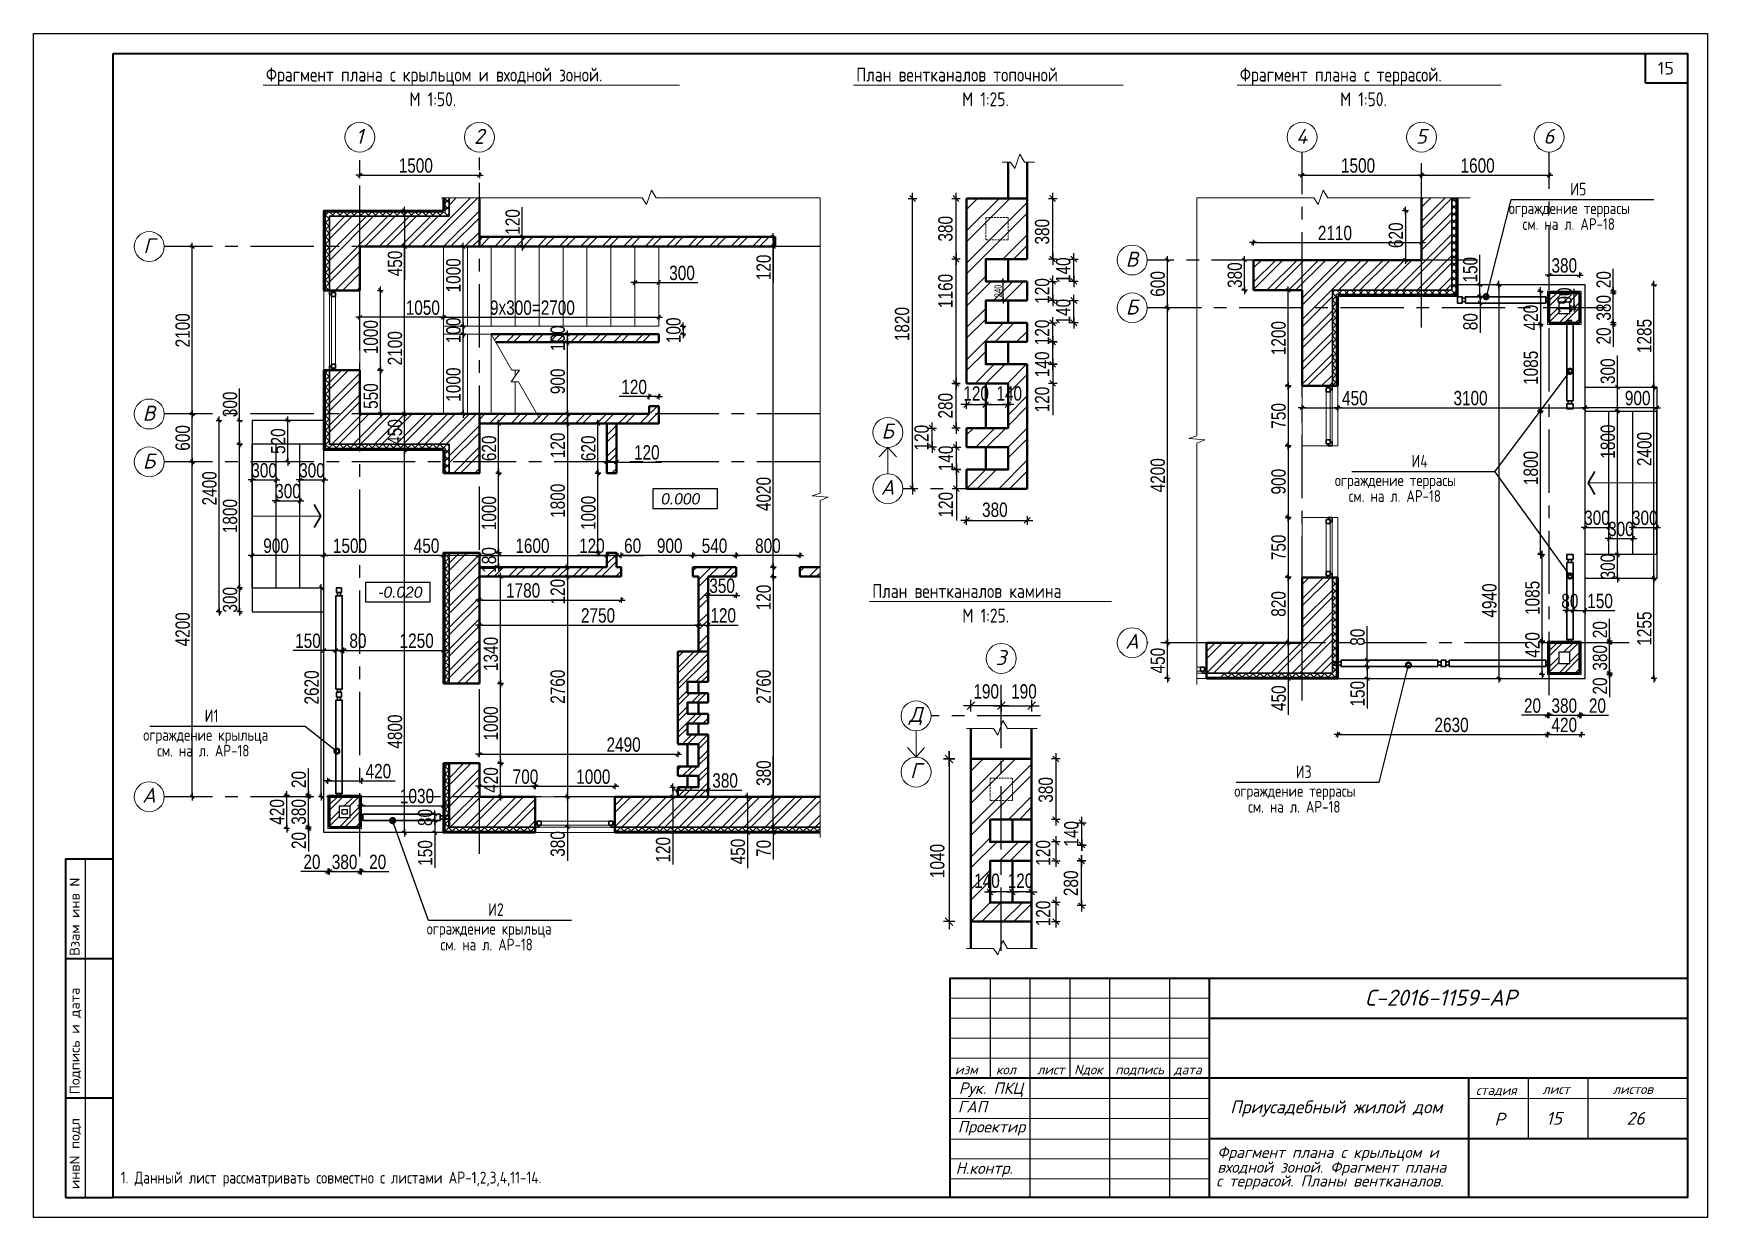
# Model space of a CAD drawing. Extents: x -12289450 to -10763036, y -7834513 to -6150123.
# Drawn here: x -11109519 to -11088519, y -7687111 to -7672261 of the extents above; entities that cross this region are included whole.
import ezdxf

# ---------------------------------------------------------------- set-up
doc = ezdxf.new("R2010")
doc.units = 0
doc.header["$LTSCALE"] = 25
doc.header["$PDMODE"] = 35
doc.linetypes.add('CENTER', pattern=[50.8, 31.75, -6.35, 6.35, -6.35])
doc.linetypes.add('HIDDEN2', pattern=[4.7625, 3.175, -1.5875])
doc.layers.get('DefPoints').update_dxf_attribs({"color": 10, "lineweight": 30})
for name, color, linetype in [('003-ТЕКСТ', 7, 'Continuous'), ('004-ВСПЛИНИИ', 15, 'Continuous'), ('005-РАЗМЕРЫ', 252, 'Continuous'), ('008-ШТРИХОВКА', 252, 'Continuous'), ('014-ОСИ', 251, 'CENTER'), ('Annotation - Text', 7, 'Continuous'), ('ArchiCAD', 7, 'Continuous'), ('EEE', 7, 'Continuous'), ('kassa', 7, 'Continuous'), ('Новое', 51, 'Continuous')]:
    doc.layers.add(name, color=color, linetype=linetype)
doc.layers.add('Окна ArchiCAD_Ном._пера__23', color=7, linetype='Continuous', lineweight=30, true_color=0xff6600)
doc.layers.add('Окна ArchiCAD_Ном._пера__3', color=7, linetype='Continuous', lineweight=15, true_color=0xff6600)
doc.layers.add('СТЕНЫ', color=5, linetype='Continuous', lineweight=40)
doc.styles.add('gismo', font='isocpeui.ttf')
doc.styles.add('GOST 2.304', font='cs_gost2304.shx')
doc.styles.add('SIMP701', font='simplex701.shx')
doc.styles.get("Standard").update_dxf_attribs({"font": 'arial.ttf'})
doc.styles.add('TXT0', font='txt', dxfattribs={"width": 0.8})
doc.styles.add('Текстер', font='ariali.ttf')
doc.dimstyles.new('Копия(2) 3 РАЗМЕРЫ 3', dxfattribs={"dimscale": 30, "dimtxt": 6, "dimasz": 0.08, "dimexe": 0, "dimexo": 0, "dimgap": 1, "dimtad": 1, "dimdec": 0, "dimzin": 0, "dimdsep": 46, "dimtxsty": 'TXT0', "dimblk1": 'A8MITTA', "dimblk2": 'A8MITTA', "dimsah": 1, "dimcen": 0.3, "dimse1": 1, "dimse2": 1, "dimadec": 0, "dimazin": 0, "dimtp": 6, "dimtm": 6, "dimtfac": 1, "dimtdec": 0, "dimtofl": 0, "dimtmove": 0, "dimatfit": 3, "dimldrblk": 'A8MITTA', "dimfxl": 0, "dimtolj": 1, "dimtzin": 0, "dimarcsym": 0})
doc.dimstyles.new('Копия(2) РАЗМЕРЫ', dxfattribs={"dimscale": 30, "dimtxt": 3, "dimasz": 0.06, "dimexe": 0, "dimexo": 0, "dimgap": 0.7, "dimtad": 1, "dimdec": 0, "dimzin": 0, "dimdsep": 46, "dimtxsty": 'TXT0', "dimblk1": 'A8MITTA', "dimblk2": 'A8MITTA', "dimsah": 1, "dimcen": 0.2, "dimse1": 1, "dimse2": 1, "dimadec": 0, "dimazin": 0, "dimtp": 6, "dimtm": 6, "dimtfac": 1, "dimtdec": 0, "dimtofl": 0, "dimtmove": 0, "dimatfit": 3, "dimldrblk": 'A8MITTA', "dimfxl": 0, "dimtolj": 1, "dimtzin": 0, "dimarcsym": 0})

msp = doc.modelspace()

# ---------------------------------------------------------------- texts
at = {"insert": (-11089143.1, -7672617.1), "char_height": 158.709, "width": 302.303, "attachment_point": 1}
msp.add_mtext('{\\Fsimplex|c0;15}', dxfattribs=at)
at = {"layer": '003-ТЕКСТ', "lineweight": 30, "style": 'SIMP701'}
for s, height, p in [('Взам инв N', 125, (-11108940, -7683829)), ('Подпись и дата', 124.998, (-11108940.1, -7685565.9)), ('инвN подл', 125, (-11108940.1, -7686754.8))]:
    msp.add_text(s, height=height, rotation=90, dxfattribs=at).set_placement(p)
at = {"layer": '005-РАЗМЕРЫ', "ltscale": 1.2, "char_height": 180, "attachment_point": 5, "rotation": 90, "style": 'TXT0'}
for s, insert in [('\\A1;380', (-11098078.6, -7674710.5)), ('\\A1;380', (-11096865.3, -7674747.4)), ('\\A1;140', (-11096600.4, -7675230.5)), ('\\A1;1160', (-11098078.6, -7675490.5)), ('\\A1;120', (-11096865.3, -7675490.5)), ('\\A1;140', (-11096600.4, -7675750.5)), ('\\A1;1820', (-11098622.8, -7675905.9)), ('\\A1;120', (-11096865.3, -7676010.5)), ('\\A1;140', (-11096865.3, -7676410.5)), ('\\A1;120', (-11096865.3, -7676852.1)), ('\\A1;280', (-11098078.6, -7676930.5)), ('\\A1;120', (-11098377.7, -7677330.5)), ('\\A1;140', (-11098073.4, -7677590.5)), ('\\A1;120', (-11098073.4, -7678172.1)), ('\\A1;380', (-11096819.7, -7681748.3)), ('\\A1;140', (-11096499.1, -7682299.5)), ('\\A1;120', (-11096852.5, -7682537.8)), ('\\A1;1040', (-11098180.9, -7682639.5)), ('\\A1;280', (-11096504.2, -7682919.5)), ('\\A1;120', (-11096852.5, -7683297.8))]:
    msp.add_mtext(s, dxfattribs=dict(at, insert=insert))
at = {"layer": '005-РАЗМЕРЫ', "ltscale": 1.2, "char_height": 180, "attachment_point": 5, "style": 'TXT0'}
for s, insert in [('\\A1;120', (-11097694, -7676777.3)), ('\\A1;140', (-11097279.2, -7676777.3)), ('\\A1;380', (-11097459, -7678235.7)), ('\\A1;190', (-11097567.6, -7680514.1)), ('\\A1;190', (-11097094, -7680514.1)), ('\\A1;140', (-11097557.8, -7682888.8)), ('\\A1;120', (-11097137.4, -7682888.8))]:
    msp.add_mtext(s, dxfattribs=dict(at, insert=insert))
at = {"layer": 'Annotation - Text', "color": 0, "lineweight": 25}
for s, height, style, p in [('Фрагмент плана с крыльцом и входной зоной.', 175, 'GOST 2.304', (-11106603.9, -7672864.2)), ('План вентканалов топочной', 175, 'GOST 2.304', (-11099197.5, -7672864.2)), ('Фрагмент плана с террасой.', 175, 'GOST 2.304', (-11094386.1, -7672864.2)), ('М 1:50.', 175, 'GOST 2.304', (-11104803.1, -7673173.9)), ('М 1:25.', 175, 'GOST 2.304', (-11097870, -7673173.9)), ('М 1:50.', 175, 'GOST 2.304', (-11093128.2, -7673173.9)), ('И5', 157.5, 'GOST 2.304', (-11090241.9, -7674291.6)), ('ограждение террасы', 147, 'GOST 2.304', (-11091011.9, -7674526.5)), ('см. на л. АР-18', 147, 'GOST 2.304', (-11090838.8, -7674724.6)), ('И4', 157.5, 'GOST 2.304', (-11092234.4, -7677702.9)), ('ограждение террасы', 147, 'GOST 2.304', (-11093194.2, -7677937.8)), ('см. на л. АР-18', 147, 'GOST 2.304', (-11093021.1, -7678135.9)), ('План вентканалов камина', 175, 'GOST 2.304', (-11098997.4, -7679340.5)), ('М 1:25.', 175, 'GOST 2.304', (-11097866.7, -7679650.1)), ('И1', 157.5, 'GOST 2.304', (-11107371.8, -7680896.5)), ('ограждение крыльца', 147, 'GOST 2.304', (-11108141.8, -7681131.4)), ('см. на л. АР-18', 147, 'GOST 2.304', (-11107968.7, -7681329.5)), ('И3', 157.5, 'GOST 2.304', (-11093685.3, -7681599.8)), ('ограждение террасы', 147, 'GOST 2.304', (-11094455.3, -7681834.7)), ('см. на л. АР-18', 147, 'GOST 2.304', (-11094282.2, -7682032.8)), ('И2', 157.5, 'GOST 2.304', (-11103816.5, -7683327.9)), ('ограждение крыльца', 147, 'GOST 2.304', (-11104586.4, -7683562.7)), ('см. на л. АР-18', 147, 'GOST 2.304', (-11104413.4, -7683760.9)), ('С-2016-1159-АР', 200.414, 'gismo', (-11092814.8, -7684454.1)), ('изм', 120.25, 'gismo', (-11097960.5, -7685316.5)), ('кол', 120.25, 'gismo', (-11097445.5, -7685316.5)), ('лист', 120.25, 'gismo', (-11096930.4, -7685316.5)), ('Nдок', 120.25, 'gismo', (-11096464.4, -7685316.5)), ('подпись', 120.25, 'gismo', (-11095949.4, -7685316.5)), ('дата', 120.25, 'gismo', (-11095213.6, -7685316.5)), ('Рук. ПКЦ', 144.3, 'gismo', (-11097911.5, -7685561.5)), ('стадия', 120.25, 'gismo', (-11091424.3, -7685573.8)), ('лист', 120.25, 'gismo', (-11090590.4, -7685561.5)), ('листов', 120.25, 'gismo', (-11089707.5, -7685561.5)), ('ГАП', 144.3, 'gismo', (-11097923.7, -7685794.3)), ('Приусадебный жилой дом', 160.331, 'gismo', (-11094506.6, -7685804)), ('Проектир', 144.3, 'gismo', (-11097923.7, -7686044.3)), ('Р', 160.3, 'gismo', (-11091192.9, -7685958.5)), ('15', 160.33, 'gismo', (-11090542.2, -7685947.4)), ('26', 160.33, 'gismo', (-11089534.2, -7685947.4)), ('Фрагмент плана с крыльцом и ', 140, 'gismo', (-11094669.1, -7686363.5)), ('1. Данный лист рассматривать совместно с листами АР-1,2,3,4,11-14.', 150, 'GOST 2.304', (-11108424.2, -7686685.4)), ('Н.контр.', 144.3, 'gismo', (-11097951.2, -7686564.3)), ('с террасой. Планы вентканалов.', 140, 'gismo', (-11094681.9, -7686722.6)), ('входной зоной. Фрагмент плана ', 140, 'gismo', (-11094669.1, -7686549.4))]:
    msp.add_text(s, height=height, dxfattribs=dict(at, style=style)).set_placement(p)
at = {"layer": 'Annotation - Text', "color": 0, "lineweight": 25, "char_height": 187.8, "attachment_point": 2, "style": 'gismo'}
for s, insert in [('1', (-11105429.6, -7673457.5)), ('2', (-11103929.6, -7673457.5)), ('4', (-11093609.9, -7673457.4)), ('5', (-11092109.9, -7673457.4)), ('6', (-11090509.9, -7673457.4)), ('Г', (-11108070.8, -7674829.4)), ('В', (-11095739.6, -7674998.1)), ('Б', (-11095739.6, -7675598.1)), ('В', (-11108070.8, -7676929.4)), ('Б', (-11098805.3, -7677153.3)), ('Б', (-11108070.8, -7677529.4)), ('A', (-11098805.3, -7677858.4)), ('A', (-11095739.6, -7679790.2)), ('3', (-11097382.6, -7679994.5)), ('Д', (-11098452.1, -7680707.7)), ('Г', (-11098452.1, -7681412.9)), ('A', (-11108070.8, -7681721.6))]:
    msp.add_mtext(s, dxfattribs=dict(at, insert=insert))

# ---------------------------------------------------------------- blocks, each defined once
blk = doc.blocks.new('A8MITTA', base_point=(3180, 3140))
for p, q in [((3170, 3130), (3190, 3150)), ((3180, 3155), (3180, 3125)), ((3160, 3140), (3200, 3140))]:
    blk.add_line(p, q)
blk = doc.blocks.new('*D440')
at = {"layer": '005-РАЗМЕРЫ', "color": 0, "lineweight": -2, "ltscale": 1.2, "transparency": 16777216}
blk.add_line((-11107527, -7677031), (-11107527, -7674936), dxfattribs=at)
at = {"layer": 'DefPoints', "color": 0, "ltscale": 1.2, "transparency": 16777216}
for p in [(-11107527, -7674934), (-11107376, -7674934), (-11107713, -7677034)]:
    blk.add_point(p, dxfattribs=at)
at = {"layer": '005-РАЗМЕРЫ', "color": 0, "lineweight": -2, "ltscale": 1.2, "transparency": 16777216, "xscale": 2.4, "yscale": 2.4, "zscale": 2.4}
for p, rotation in [((-11107527, -7674934), 90), ((-11107527, -7677034), 270)]:
    blk.add_blockref('A8MITTA', p, dxfattribs=dict(at, rotation=rotation))
at = {"layer": '005-РАЗМЕРЫ', "color": 0, "ltscale": 1.2, "transparency": 16777216, "insert": (-11107647, -7675984), "char_height": 180, "attachment_point": 5, "rotation": 90, "style": 'TXT0'}
blk.add_mtext('\\A1;2100', dxfattribs=at)
blk = doc.blocks.new('*D418')
at = {"layer": '005-РАЗМЕРЫ', "color": 0, "lineweight": -2, "ltscale": 1.2, "transparency": 16777216}
blk.add_line((-11104864, -7677031), (-11104864, -7674936), dxfattribs=at)
at = {"layer": 'DefPoints', "color": 0, "ltscale": 1.2, "transparency": 16777216}
for p in [(-11104864, -7674934), (-11104854, -7674934), (-11104854, -7677034)]:
    blk.add_point(p, dxfattribs=at)
at = {"layer": '005-РАЗМЕРЫ', "color": 0, "lineweight": -2, "ltscale": 1.2, "transparency": 16777216, "xscale": 2.4, "yscale": 2.4, "zscale": 2.4}
for p, rotation in [((-11104864, -7674934), 90), ((-11104864, -7677034), 270)]:
    blk.add_blockref('A8MITTA', p, dxfattribs=dict(at, rotation=rotation))
at = {"layer": '005-РАЗМЕРЫ', "color": 0, "ltscale": 1.2, "transparency": 16777216, "insert": (-11104984, -7676209), "char_height": 180, "attachment_point": 5, "rotation": 90, "style": 'TXT0'}
blk.add_mtext('\\A1;2100', dxfattribs=at)
blk = doc.blocks.new('*D419')
at = {"layer": '005-РАЗМЕРЫ', "color": 0, "lineweight": -2, "ltscale": 1.2, "transparency": 16777216}
for p, q in [((-11103388, -7674814), (-11103388, -7674439)), ((-11103388, -7674931), (-11103388, -7674816))]:
    blk.add_line(p, q, dxfattribs=at)
at = {"layer": 'DefPoints', "color": 0, "ltscale": 1.2, "transparency": 16777216}
for p in [(-11103388, -7674814), (-11102863, -7674814), (-11103040, -7674934)]:
    blk.add_point(p, dxfattribs=at)
at = {"layer": '005-РАЗМЕРЫ', "color": 0, "lineweight": -2, "ltscale": 1.2, "transparency": 16777216, "xscale": 2.4, "yscale": 2.4, "zscale": 2.4}
for p, rotation in [((-11103388, -7674814), 90), ((-11103388, -7674934), 270)]:
    blk.add_blockref('A8MITTA', p, dxfattribs=dict(at, rotation=rotation))
at = {"layer": '005-РАЗМЕРЫ', "color": 0, "ltscale": 1.2, "transparency": 16777216, "insert": (-11103508, -7674625), "char_height": 180, "attachment_point": 5, "rotation": 90, "style": 'TXT0'}
blk.add_mtext('\\A1;120', dxfattribs=at)
blk = doc.blocks.new('*D420')
at = {"layer": '005-РАЗМЕРЫ', "color": 0, "lineweight": -2, "ltscale": 1.2, "transparency": 16777216}
for p, q in [((-11102822, -7677036), (-11102822, -7677151)), ((-11102822, -7677154), (-11102822, -7677614))]:
    blk.add_line(p, q, dxfattribs=at)
at = {"layer": 'DefPoints', "color": 0, "ltscale": 1.2, "transparency": 16777216}
for p in [(-11102822, -7677034), (-11102500, -7677034), (-11102500, -7677154)]:
    blk.add_point(p, dxfattribs=at)
at = {"layer": '005-РАЗМЕРЫ', "color": 0, "lineweight": -2, "ltscale": 1.2, "transparency": 16777216, "xscale": 2.4, "yscale": 2.4, "zscale": 2.4}
for p, rotation in [((-11102822, -7677034), 90), ((-11102822, -7677154), 270)]:
    blk.add_blockref('A8MITTA', p, dxfattribs=dict(at, rotation=rotation))
at = {"layer": '005-РАЗМЕРЫ', "color": 0, "ltscale": 1.2, "transparency": 16777216, "insert": (-11102942, -7677428), "char_height": 180, "attachment_point": 5, "rotation": 90, "style": 'TXT0'}
blk.add_mtext('\\A1;120', dxfattribs=at)
blk = doc.blocks.new('*D443')
at = {"layer": '005-РАЗМЕРЫ', "color": 0, "lineweight": -2, "ltscale": 1.2, "transparency": 16777216}
blk.add_line((-11102822, -7677156), (-11102822, -7678951), dxfattribs=at)
at = {"layer": 'DefPoints', "color": 0, "ltscale": 1.2, "transparency": 16777216}
for p in [(-11102445, -7677154), (-11102822, -7678954), (-11102822, -7678954)]:
    blk.add_point(p, dxfattribs=at)
at = {"layer": '005-РАЗМЕРЫ', "color": 0, "lineweight": -2, "ltscale": 1.2, "transparency": 16777216, "xscale": 2.4, "yscale": 2.4, "zscale": 2.4}
for p, rotation in [((-11102822, -7677154), 90), ((-11102822, -7678954), 270)]:
    blk.add_blockref('A8MITTA', p, dxfattribs=dict(at, rotation=rotation))
at = {"layer": '005-РАЗМЕРЫ', "color": 0, "ltscale": 1.2, "transparency": 16777216, "insert": (-11102942, -7678122), "char_height": 180, "attachment_point": 5, "rotation": 90, "style": 'TXT0'}
blk.add_mtext('\\A1;1800', dxfattribs=at)
blk = doc.blocks.new('*D444')
at = {"layer": '005-РАЗМЕРЫ', "color": 0, "lineweight": -2, "ltscale": 1.2, "transparency": 16777216}
for p, q in [((-11102822, -7678956), (-11102822, -7679071)), ((-11102822, -7679074), (-11102822, -7679448))]:
    blk.add_line(p, q, dxfattribs=at)
at = {"layer": 'DefPoints', "color": 0, "ltscale": 1.2, "transparency": 16777216}
for p in [(-11102822, -7678954), (-11102861, -7679074), (-11102822, -7679074)]:
    blk.add_point(p, dxfattribs=at)
at = {"layer": '005-РАЗМЕРЫ', "color": 0, "lineweight": -2, "ltscale": 1.2, "transparency": 16777216, "xscale": 2.4, "yscale": 2.4, "zscale": 2.4}
for p, rotation in [((-11102822, -7678954), 90), ((-11102822, -7679074), 270)]:
    blk.add_blockref('A8MITTA', p, dxfattribs=dict(at, rotation=rotation))
at = {"layer": '005-РАЗМЕРЫ', "color": 0, "ltscale": 1.2, "transparency": 16777216, "insert": (-11102942, -7679262), "char_height": 180, "attachment_point": 5, "rotation": 90, "style": 'TXT0'}
blk.add_mtext('\\A1;120', dxfattribs=at)
blk = doc.blocks.new('*D421')
at = {"layer": '005-РАЗМЕРЫ', "color": 0, "lineweight": -2, "ltscale": 1.2, "transparency": 16777216}
blk.add_line((-11102822, -7679076), (-11102822, -7681831), dxfattribs=at)
at = {"layer": 'DefPoints', "color": 0, "ltscale": 1.2, "transparency": 16777216}
for p in [(-11102822, -7679074), (-11102822, -7681834), (-11102728, -7681834)]:
    blk.add_point(p, dxfattribs=at)
at = {"layer": '005-РАЗМЕРЫ', "color": 0, "lineweight": -2, "ltscale": 1.2, "transparency": 16777216, "xscale": 2.4, "yscale": 2.4, "zscale": 2.4}
for p, rotation in [((-11102822, -7679074), 90), ((-11102822, -7681834), 270)]:
    blk.add_blockref('A8MITTA', p, dxfattribs=dict(at, rotation=rotation))
at = {"layer": '005-РАЗМЕРЫ', "color": 0, "ltscale": 1.2, "transparency": 16777216, "insert": (-11102942, -7680454), "char_height": 180, "attachment_point": 5, "rotation": 90, "style": 'TXT0'}
blk.add_mtext('\\A1;2760', dxfattribs=at)
blk = doc.blocks.new('*D422')
at = {"layer": '005-РАЗМЕРЫ', "color": 0, "lineweight": -2, "ltscale": 1.2, "transparency": 16777216}
for p, q in [((-11102822, -7681836), (-11102822, -7682211)), ((-11102822, -7682214), (-11102822, -7682636))]:
    blk.add_line(p, q, dxfattribs=at)
at = {"layer": 'DefPoints', "color": 0, "ltscale": 1.2, "transparency": 16777216}
for p in [(-11102822, -7681834), (-11103089, -7682214), (-11102822, -7682214)]:
    blk.add_point(p, dxfattribs=at)
at = {"layer": '005-РАЗМЕРЫ', "color": 0, "lineweight": -2, "ltscale": 1.2, "transparency": 16777216, "xscale": 2.4, "yscale": 2.4, "zscale": 2.4}
for p, rotation in [((-11102822, -7681834), 90), ((-11102822, -7682214), 270)]:
    blk.add_blockref('A8MITTA', p, dxfattribs=dict(at, rotation=rotation))
at = {"layer": '005-РАЗМЕРЫ', "color": 0, "ltscale": 1.2, "transparency": 16777216, "insert": (-11102942, -7682426), "char_height": 180, "attachment_point": 5, "rotation": 90, "style": 'TXT0'}
blk.add_mtext('\\A1;380', dxfattribs=at)
blk = doc.blocks.new('*D423')
at = {"layer": '005-РАЗМЕРЫ', "color": 0, "lineweight": -2, "ltscale": 1.2, "transparency": 16777216}
blk.add_line((-11103923, -7678807), (-11102328, -7678807), dxfattribs=at)
at = {"layer": 'DefPoints', "color": 0, "ltscale": 1.2, "transparency": 16777216}
for p in [(-11102326, -7678807), (-11103926, -7678932), (-11102326, -7678932)]:
    blk.add_point(p, dxfattribs=at)
at = {"layer": '005-РАЗМЕРЫ', "color": 0, "lineweight": -2, "ltscale": 1.2, "transparency": 16777216, "xscale": 2.4, "yscale": 2.4, "zscale": 2.4, "rotation": 180}
blk.add_blockref('A8MITTA', (-11103926, -7678807), dxfattribs=at)
at = {"layer": '005-РАЗМЕРЫ', "color": 0, "lineweight": -2, "ltscale": 1.2, "transparency": 16777216, "xscale": 2.4, "yscale": 2.4, "zscale": 2.4}
blk.add_blockref('A8MITTA', (-11102326, -7678807), dxfattribs=at)
at = {"layer": '005-РАЗМЕРЫ', "color": 0, "ltscale": 1.2, "transparency": 16777216, "insert": (-11103260, -7678687), "char_height": 180, "attachment_point": 5, "style": 'TXT0'}
blk.add_mtext('\\A1;1600', dxfattribs=at)
blk = doc.blocks.new('*D424')
at = {"layer": '005-РАЗМЕРЫ', "color": 0, "lineweight": -2, "ltscale": 1.2, "transparency": 16777216}
for p, q in [((-11102326, -7678807), (-11102700, -7678807)), ((-11102208, -7678807), (-11102323, -7678807))]:
    blk.add_line(p, q, dxfattribs=at)
at = {"layer": 'DefPoints', "color": 0, "ltscale": 1.2, "transparency": 16777216}
for p in [(-11102206, -7678807), (-11102206, -7678807), (-11102326, -7678932)]:
    blk.add_point(p, dxfattribs=at)
at = {"layer": '005-РАЗМЕРЫ', "color": 0, "lineweight": -2, "ltscale": 1.2, "transparency": 16777216, "xscale": 2.4, "yscale": 2.4, "zscale": 2.4, "rotation": 180}
blk.add_blockref('A8MITTA', (-11102326, -7678807), dxfattribs=at)
at = {"layer": '005-РАЗМЕРЫ', "color": 0, "lineweight": -2, "ltscale": 1.2, "transparency": 16777216, "xscale": 2.4, "yscale": 2.4, "zscale": 2.4}
blk.add_blockref('A8MITTA', (-11102206, -7678807), dxfattribs=at)
at = {"layer": '005-РАЗМЕРЫ', "color": 0, "ltscale": 1.2, "transparency": 16777216, "insert": (-11102514, -7678687), "char_height": 180, "attachment_point": 5, "style": 'TXT0'}
blk.add_mtext('\\A1;120', dxfattribs=at)
blk = doc.blocks.new('*D425')
at = {"layer": '005-РАЗМЕРЫ', "color": 0, "lineweight": -2, "ltscale": 1.2, "transparency": 16777216}
for p, q in [((-11104376, -7678807), (-11104798, -7678807)), ((-11103928, -7678807), (-11104373, -7678807))]:
    blk.add_line(p, q, dxfattribs=at)
at = {"layer": 'DefPoints', "color": 0, "ltscale": 1.2, "transparency": 16777216}
for p in [(-11104376, -7678807), (-11104376, -7678976), (-11103926, -7678976)]:
    blk.add_point(p, dxfattribs=at)
at = {"layer": '005-РАЗМЕРЫ', "color": 0, "lineweight": -2, "ltscale": 1.2, "transparency": 16777216, "xscale": 2.4, "yscale": 2.4, "zscale": 2.4, "rotation": 180}
blk.add_blockref('A8MITTA', (-11104376, -7678807), dxfattribs=at)
at = {"layer": '005-РАЗМЕРЫ', "color": 0, "lineweight": -2, "ltscale": 1.2, "transparency": 16777216, "xscale": 2.4, "yscale": 2.4, "zscale": 2.4}
blk.add_blockref('A8MITTA', (-11103926, -7678807), dxfattribs=at)
at = {"layer": '005-РАЗМЕРЫ', "color": 0, "ltscale": 1.2, "transparency": 16777216, "insert": (-11104588, -7678687), "char_height": 180, "attachment_point": 5, "style": 'TXT0'}
blk.add_mtext('\\A1;450', dxfattribs=at)
blk = doc.blocks.new('*D426')
at = {"layer": '005-РАЗМЕРЫ', "color": 0, "lineweight": -2, "ltscale": 1.2, "transparency": 16777216}
blk.add_line((-11104378, -7678807), (-11105873, -7678807), dxfattribs=at)
at = {"layer": 'DefPoints', "color": 0, "ltscale": 1.2, "transparency": 16777216}
for p in [(-11105876, -7678807), (-11105876, -7678807), (-11104376, -7678976)]:
    blk.add_point(p, dxfattribs=at)
at = {"layer": '005-РАЗМЕРЫ', "color": 0, "lineweight": -2, "ltscale": 1.2, "transparency": 16777216, "xscale": 2.4, "yscale": 2.4, "zscale": 2.4, "rotation": 180}
blk.add_blockref('A8MITTA', (-11105876, -7678807), dxfattribs=at)
at = {"layer": '005-РАЗМЕРЫ', "color": 0, "lineweight": -2, "ltscale": 1.2, "transparency": 16777216, "xscale": 2.4, "yscale": 2.4, "zscale": 2.4}
blk.add_blockref('A8MITTA', (-11104376, -7678807), dxfattribs=at)
at = {"layer": '005-РАЗМЕРЫ', "color": 0, "ltscale": 1.2, "transparency": 16777216, "insert": (-11105549, -7678687), "char_height": 180, "attachment_point": 5, "style": 'TXT0'}
blk.add_mtext('\\A1;1500', dxfattribs=at)
blk = doc.blocks.new('*D427')
at = {"layer": '005-РАЗМЕРЫ', "color": 0, "lineweight": -2, "ltscale": 1.2, "transparency": 16777216}
blk.add_line((-11105878, -7678807), (-11106773, -7678807), dxfattribs=at)
at = {"layer": 'DefPoints', "color": 0, "ltscale": 1.2, "transparency": 16777216}
for p in [(-11106776, -7678807), (-11106776, -7678807), (-11105876, -7678807)]:
    blk.add_point(p, dxfattribs=at)
at = {"layer": '005-РАЗМЕРЫ', "color": 0, "lineweight": -2, "ltscale": 1.2, "transparency": 16777216, "xscale": 2.4, "yscale": 2.4, "zscale": 2.4, "rotation": 180}
blk.add_blockref('A8MITTA', (-11106776, -7678807), dxfattribs=at)
at = {"layer": '005-РАЗМЕРЫ', "color": 0, "lineweight": -2, "ltscale": 1.2, "transparency": 16777216, "xscale": 2.4, "yscale": 2.4, "zscale": 2.4}
blk.add_blockref('A8MITTA', (-11105876, -7678807), dxfattribs=at)
at = {"layer": '005-РАЗМЕРЫ', "color": 0, "ltscale": 1.2, "transparency": 16777216, "insert": (-11106476, -7678687), "char_height": 180, "attachment_point": 5, "style": 'TXT0'}
blk.add_mtext('\\A1;900', dxfattribs=at)
blk = doc.blocks.new('*D428')
at = {"layer": '005-РАЗМЕРЫ', "color": 0, "lineweight": -2, "ltscale": 1.2, "transparency": 16777216}
blk.add_line((-11105803, -7682772), (-11105428, -7682772), dxfattribs=at)
at = {"layer": 'DefPoints', "color": 0, "ltscale": 1.2, "transparency": 16777216}
for p in [(-11105806, -7682264), (-11105426, -7682264), (-11105426, -7682772)]:
    blk.add_point(p, dxfattribs=at)
at = {"layer": '005-РАЗМЕРЫ', "color": 0, "lineweight": -2, "ltscale": 1.2, "transparency": 16777216, "xscale": 2.4, "yscale": 2.4, "zscale": 2.4, "rotation": 180}
blk.add_blockref('A8MITTA', (-11105806, -7682772), dxfattribs=at)
at = {"layer": '005-РАЗМЕРЫ', "color": 0, "lineweight": -2, "ltscale": 1.2, "transparency": 16777216, "xscale": 2.4, "yscale": 2.4, "zscale": 2.4}
blk.add_blockref('A8MITTA', (-11105426, -7682772), dxfattribs=at)
at = {"layer": '005-РАЗМЕРЫ', "color": 0, "ltscale": 1.2, "transparency": 16777216, "insert": (-11105616, -7682652), "char_height": 180, "attachment_point": 5, "style": 'TXT0'}
blk.add_mtext('\\A1;380', dxfattribs=at)
blk = doc.blocks.new('*D429')
at = {"layer": '005-РАЗМЕРЫ', "color": 0, "lineweight": -2, "ltscale": 1.2, "transparency": 16777216}
blk.add_line((-11106071, -7682211), (-11106071, -7681836), dxfattribs=at)
at = {"layer": 'DefPoints', "color": 0, "ltscale": 1.2, "transparency": 16777216}
for p in [(-11106071, -7681834), (-11105552, -7681834), (-11105552, -7682214)]:
    blk.add_point(p, dxfattribs=at)
at = {"layer": '005-РАЗМЕРЫ', "color": 0, "lineweight": -2, "ltscale": 1.2, "transparency": 16777216, "xscale": 2.4, "yscale": 2.4, "zscale": 2.4}
for p, rotation in [((-11106071, -7681834), 90), ((-11106071, -7682214), 270)]:
    blk.add_blockref('A8MITTA', p, dxfattribs=dict(at, rotation=rotation))
at = {"layer": '005-РАЗМЕРЫ', "color": 0, "ltscale": 1.2, "transparency": 16777216, "insert": (-11106191, -7682024), "char_height": 180, "attachment_point": 5, "rotation": 90, "style": 'TXT0'}
blk.add_mtext('\\A1;380', dxfattribs=at)
blk = doc.blocks.new('*D430')
at = {"layer": '005-РАЗМЕРЫ', "color": 0, "lineweight": -2, "ltscale": 1.2, "transparency": 16777216}
blk.add_line((-11104864, -7682281), (-11104864, -7677486), dxfattribs=at)
at = {"layer": 'DefPoints', "color": 0, "ltscale": 1.2, "transparency": 16777216}
for p in [(-11104994, -7677484), (-11104864, -7677484), (-11104994, -7682284)]:
    blk.add_point(p, dxfattribs=at)
at = {"layer": '005-РАЗМЕРЫ', "color": 0, "lineweight": -2, "ltscale": 1.2, "transparency": 16777216, "xscale": 2.4, "yscale": 2.4, "zscale": 2.4}
for p, rotation in [((-11104864, -7677484), 90), ((-11104864, -7682284), 270)]:
    blk.add_blockref('A8MITTA', p, dxfattribs=dict(at, rotation=rotation))
at = {"layer": '005-РАЗМЕРЫ', "color": 0, "ltscale": 1.2, "transparency": 16777216, "insert": (-11104984, -7681017), "char_height": 180, "attachment_point": 5, "rotation": 90, "style": 'TXT0'}
blk.add_mtext('\\A1;4800', dxfattribs=at)
blk = doc.blocks.new('*D445')
at = {"layer": '005-РАЗМЕРЫ', "color": 0, "lineweight": -2, "ltscale": 1.2, "transparency": 16777216}
blk.add_line((-11103923, -7681301), (-11101438, -7681301), dxfattribs=at)
at = {"layer": 'DefPoints', "color": 0, "ltscale": 1.2, "transparency": 16777216}
for p in [(-11101436, -7681301), (-11103926, -7681386), (-11101436, -7681446)]:
    blk.add_point(p, dxfattribs=at)
at = {"layer": '005-РАЗМЕРЫ', "color": 0, "lineweight": -2, "ltscale": 1.2, "transparency": 16777216, "xscale": 2.4, "yscale": 2.4, "zscale": 2.4, "rotation": 180}
blk.add_blockref('A8MITTA', (-11103926, -7681301), dxfattribs=at)
at = {"layer": '005-РАЗМЕРЫ', "color": 0, "lineweight": -2, "ltscale": 1.2, "transparency": 16777216, "xscale": 2.4, "yscale": 2.4, "zscale": 2.4}
blk.add_blockref('A8MITTA', (-11101436, -7681301), dxfattribs=at)
at = {"layer": '005-РАЗМЕРЫ', "color": 0, "ltscale": 1.2, "transparency": 16777216, "insert": (-11102116, -7681181), "char_height": 180, "attachment_point": 5, "style": 'TXT0'}
blk.add_mtext('\\A1;2490', dxfattribs=at)
blk = doc.blocks.new('*D431')
at = {"layer": '005-РАЗМЕРЫ', "color": 0, "lineweight": -2, "ltscale": 1.2, "transparency": 16777216}
for p, q in [((-11101433, -7681751), (-11101058, -7681751)), ((-11101056, -7681751), (-11100633, -7681751))]:
    blk.add_line(p, q, dxfattribs=at)
at = {"layer": 'DefPoints', "color": 0, "ltscale": 1.2, "transparency": 16777216}
for p in [(-11101056, -7681751), (-11101436, -7681895), (-11101056, -7681895)]:
    blk.add_point(p, dxfattribs=at)
at = {"layer": '005-РАЗМЕРЫ', "color": 0, "lineweight": -2, "ltscale": 1.2, "transparency": 16777216, "xscale": 2.4, "yscale": 2.4, "zscale": 2.4, "rotation": 180}
blk.add_blockref('A8MITTA', (-11101436, -7681751), dxfattribs=at)
at = {"layer": '005-РАЗМЕРЫ', "color": 0, "lineweight": -2, "ltscale": 1.2, "transparency": 16777216, "xscale": 2.4, "yscale": 2.4, "zscale": 2.4}
blk.add_blockref('A8MITTA', (-11101056, -7681751), dxfattribs=at)
at = {"layer": '005-РАЗМЕРЫ', "color": 0, "ltscale": 1.2, "transparency": 16777216, "insert": (-11100843, -7681631), "char_height": 180, "attachment_point": 5, "style": 'TXT0'}
blk.add_mtext('\\A1;380', dxfattribs=at)
blk = doc.blocks.new('*D446')
at = {"layer": '005-РАЗМЕРЫ', "color": 0, "lineweight": -2, "ltscale": 1.2, "transparency": 16777216}
blk.add_line((-11103923, -7679681), (-11101178, -7679681), dxfattribs=at)
at = {"layer": 'DefPoints', "color": 0, "ltscale": 1.2, "transparency": 16777216}
for p in [(-11103926, -7679455), (-11101176, -7679455), (-11101176, -7679681)]:
    blk.add_point(p, dxfattribs=at)
at = {"layer": '005-РАЗМЕРЫ', "color": 0, "lineweight": -2, "ltscale": 1.2, "transparency": 16777216, "xscale": 2.4, "yscale": 2.4, "zscale": 2.4, "rotation": 180}
blk.add_blockref('A8MITTA', (-11103926, -7679681), dxfattribs=at)
at = {"layer": '005-РАЗМЕРЫ', "color": 0, "lineweight": -2, "ltscale": 1.2, "transparency": 16777216, "xscale": 2.4, "yscale": 2.4, "zscale": 2.4}
blk.add_blockref('A8MITTA', (-11101176, -7679681), dxfattribs=at)
at = {"layer": '005-РАЗМЕРЫ', "color": 0, "ltscale": 1.2, "transparency": 16777216, "insert": (-11102437, -7679561), "char_height": 180, "attachment_point": 5, "style": 'TXT0'}
blk.add_mtext('\\A1;2750', dxfattribs=at)
blk = doc.blocks.new('*D432')
at = {"layer": '005-РАЗМЕРЫ', "color": 0, "lineweight": -2, "ltscale": 1.2, "transparency": 16777216}
for p, q in [((-11100239, -7678956), (-11100239, -7679071)), ((-11100239, -7679074), (-11100239, -7679521))]:
    blk.add_line(p, q, dxfattribs=at)
at = {"layer": 'DefPoints', "color": 0, "ltscale": 1.2, "transparency": 16777216}
for p in [(-11100239, -7678954), (-11100239, -7679074), (-11100239, -7679074)]:
    blk.add_point(p, dxfattribs=at)
at = {"layer": '005-РАЗМЕРЫ', "color": 0, "lineweight": -2, "ltscale": 1.2, "transparency": 16777216, "xscale": 2.4, "yscale": 2.4, "zscale": 2.4}
for p, rotation in [((-11100239, -7678954), 90), ((-11100239, -7679074), 270)]:
    blk.add_blockref('A8MITTA', p, dxfattribs=dict(at, rotation=rotation))
at = {"layer": '005-РАЗМЕРЫ', "color": 0, "ltscale": 1.2, "transparency": 16777216, "insert": (-11100359, -7679335), "char_height": 180, "attachment_point": 5, "rotation": 90, "style": 'TXT0'}
blk.add_mtext('\\A1;120', dxfattribs=at)
blk = doc.blocks.new('*D433')
at = {"layer": '005-РАЗМЕРЫ', "color": 0, "lineweight": -2, "ltscale": 1.2, "transparency": 16777216}
blk.add_line((-11100239, -7679076), (-11100239, -7681831), dxfattribs=at)
at = {"layer": 'DefPoints', "color": 0, "ltscale": 1.2, "transparency": 16777216}
for p in [(-11100239, -7679074), (-11100239, -7681834), (-11100239, -7681834)]:
    blk.add_point(p, dxfattribs=at)
at = {"layer": '005-РАЗМЕРЫ', "color": 0, "lineweight": -2, "ltscale": 1.2, "transparency": 16777216, "xscale": 2.4, "yscale": 2.4, "zscale": 2.4}
for p, rotation in [((-11100239, -7679074), 90), ((-11100239, -7681834), 270)]:
    blk.add_blockref('A8MITTA', p, dxfattribs=dict(at, rotation=rotation))
at = {"layer": '005-РАЗМЕРЫ', "color": 0, "ltscale": 1.2, "transparency": 16777216, "insert": (-11100359, -7680454), "char_height": 180, "attachment_point": 5, "rotation": 90, "style": 'TXT0'}
blk.add_mtext('\\A1;2760', dxfattribs=at)
blk = doc.blocks.new('*D434')
at = {"layer": '005-РАЗМЕРЫ', "color": 0, "lineweight": -2, "ltscale": 1.2, "transparency": 16777216}
for p, q in [((-11100562, -7681836), (-11100562, -7682281)), ((-11100562, -7682284), (-11100562, -7682731))]:
    blk.add_line(p, q, dxfattribs=at)
at = {"layer": 'DefPoints', "color": 0, "ltscale": 1.2, "transparency": 16777216}
for p in [(-11100638, -7681834), (-11100905, -7682284), (-11100562, -7682284)]:
    blk.add_point(p, dxfattribs=at)
at = {"layer": '005-РАЗМЕРЫ', "color": 0, "lineweight": -2, "ltscale": 1.2, "transparency": 16777216, "xscale": 2.4, "yscale": 2.4, "zscale": 2.4}
for p, rotation in [((-11100562, -7681834), 90), ((-11100562, -7682284), 270)]:
    blk.add_blockref('A8MITTA', p, dxfattribs=dict(at, rotation=rotation))
at = {"layer": '005-РАЗМЕРЫ', "color": 0, "ltscale": 1.2, "transparency": 16777216, "insert": (-11100682, -7682521), "char_height": 180, "attachment_point": 5, "rotation": 90, "style": 'TXT0'}
blk.add_mtext('\\A1;450', dxfattribs=at)
blk = doc.blocks.new('*D435')
at = {"layer": '005-РАЗМЕРЫ', "color": 0, "lineweight": -2, "ltscale": 1.2, "transparency": 16777216}
blk.add_line((-11100239, -7678951), (-11100239, -7674936), dxfattribs=at)
at = {"layer": 'DefPoints', "color": 0, "ltscale": 1.2, "transparency": 16777216}
for p in [(-11100239, -7674934), (-11100183, -7674934), (-11100171, -7678954)]:
    blk.add_point(p, dxfattribs=at)
at = {"layer": '005-РАЗМЕРЫ', "color": 0, "lineweight": -2, "ltscale": 1.2, "transparency": 16777216, "xscale": 2.4, "yscale": 2.4, "zscale": 2.4}
for p, rotation in [((-11100239, -7674934), 90), ((-11100239, -7678954), 270)]:
    blk.add_blockref('A8MITTA', p, dxfattribs=dict(at, rotation=rotation))
at = {"layer": '005-РАЗМЕРЫ', "color": 0, "ltscale": 1.2, "transparency": 16777216, "insert": (-11100359, -7678037), "char_height": 180, "attachment_point": 5, "rotation": 90, "style": 'TXT0'}
blk.add_mtext('\\A1;4020', dxfattribs=at)
blk = doc.blocks.new('*D447')
at = {"layer": '005-РАЗМЕРЫ', "color": 0, "lineweight": -2, "ltscale": 1.2, "transparency": 16777216}
blk.add_line((-11104131, -7677031), (-11104131, -7676036), dxfattribs=at)
at = {"layer": 'DefPoints', "color": 0, "ltscale": 1.2, "transparency": 16777216}
for p in [(-11104131, -7676034), (-11103984, -7676034), (-11103984, -7677034)]:
    blk.add_point(p, dxfattribs=at)
at = {"layer": '005-РАЗМЕРЫ', "color": 0, "lineweight": -2, "ltscale": 1.2, "transparency": 16777216, "xscale": 2.4, "yscale": 2.4, "zscale": 2.4}
for p, rotation in [((-11104131, -7676034), 90), ((-11104131, -7677034), 270)]:
    blk.add_blockref('A8MITTA', p, dxfattribs=dict(at, rotation=rotation))
at = {"layer": '005-РАЗМЕРЫ', "color": 0, "ltscale": 1.2, "transparency": 16777216, "insert": (-11104251, -7676665), "char_height": 180, "attachment_point": 5, "rotation": 90, "style": 'TXT0'}
blk.add_mtext('\\A1;1000', dxfattribs=at)
blk = doc.blocks.new('*D448')
at = {"layer": '005-РАЗМЕРЫ', "color": 0, "lineweight": -2, "ltscale": 1.2, "transparency": 16777216}
blk.add_line((-11104131, -7676031), (-11104131, -7675936), dxfattribs=at)
at = {"layer": 'DefPoints', "color": 0, "ltscale": 1.2, "transparency": 16777216}
for p in [(-11104131, -7675934), (-11103984, -7675934), (-11103984, -7676034)]:
    blk.add_point(p, dxfattribs=at)
at = {"layer": '005-РАЗМЕРЫ', "color": 0, "lineweight": -2, "ltscale": 1.2, "transparency": 16777216, "xscale": 2.4, "yscale": 2.4, "zscale": 2.4}
for p, rotation in [((-11104131, -7675934), 90), ((-11104131, -7676034), 270)]:
    blk.add_blockref('A8MITTA', p, dxfattribs=dict(at, rotation=rotation))
at = {"layer": '005-РАЗМЕРЫ', "color": 0, "ltscale": 1.2, "transparency": 16777216, "insert": (-11104251, -7675984), "char_height": 180, "attachment_point": 5, "rotation": 90, "style": 'TXT0'}
blk.add_mtext('\\A1;100', dxfattribs=at)
blk = doc.blocks.new('*D449')
at = {"layer": '005-РАЗМЕРЫ', "color": 0, "lineweight": -2, "ltscale": 1.2, "transparency": 16777216}
blk.add_line((-11104131, -7675931), (-11104131, -7674936), dxfattribs=at)
at = {"layer": 'DefPoints', "color": 0, "ltscale": 1.2, "transparency": 16777216}
for p in [(-11104131, -7674934), (-11103984, -7674934), (-11103984, -7675934)]:
    blk.add_point(p, dxfattribs=at)
at = {"layer": '005-РАЗМЕРЫ', "color": 0, "lineweight": -2, "ltscale": 1.2, "transparency": 16777216, "xscale": 2.4, "yscale": 2.4, "zscale": 2.4}
for p, rotation in [((-11104131, -7674934), 90), ((-11104131, -7675934), 270)]:
    blk.add_blockref('A8MITTA', p, dxfattribs=dict(at, rotation=rotation))
at = {"layer": '005-РАЗМЕРЫ', "color": 0, "ltscale": 1.2, "transparency": 16777216, "insert": (-11104251, -7675294), "char_height": 180, "attachment_point": 5, "rotation": 90, "style": 'TXT0'}
blk.add_mtext('\\A1;1000', dxfattribs=at)
blk = doc.blocks.new('*D436')
at = {"layer": '005-РАЗМЕРЫ', "color": 0, "lineweight": -2, "ltscale": 1.2, "transparency": 16777216}
for p, q in [((-11101973, -7675385), (-11101678, -7675385)), ((-11101676, -7675385), (-11101185, -7675385))]:
    blk.add_line(p, q, dxfattribs=at)
at = {"layer": 'DefPoints', "color": 0, "ltscale": 1.2, "transparency": 16777216}
for p in [(-11101976, -7674922), (-11101676, -7674922), (-11101676, -7675385)]:
    blk.add_point(p, dxfattribs=at)
at = {"layer": '005-РАЗМЕРЫ', "color": 0, "lineweight": -2, "ltscale": 1.2, "transparency": 16777216, "xscale": 2.4, "yscale": 2.4, "zscale": 2.4, "rotation": 180}
blk.add_blockref('A8MITTA', (-11101976, -7675385), dxfattribs=at)
at = {"layer": '005-РАЗМЕРЫ', "color": 0, "lineweight": -2, "ltscale": 1.2, "transparency": 16777216, "xscale": 2.4, "yscale": 2.4, "zscale": 2.4}
blk.add_blockref('A8MITTA', (-11101676, -7675385), dxfattribs=at)
at = {"layer": '005-РАЗМЕРЫ', "color": 0, "ltscale": 1.2, "transparency": 16777216, "insert": (-11101383, -7675265), "char_height": 180, "attachment_point": 5, "style": 'TXT0'}
blk.add_mtext('\\A1;300', dxfattribs=at)
blk = doc.blocks.new('*D437')
at = {"layer": '005-РАЗМЕРЫ', "color": 0, "lineweight": -2, "ltscale": 1.2, "transparency": 16777216}
blk.add_line((-11107191, -7679511), (-11107191, -7677116), dxfattribs=at)
at = {"layer": 'DefPoints', "color": 0, "ltscale": 1.2, "transparency": 16777216}
for p in [(-11107191, -7677114), (-11106360, -7677114), (-11106360, -7679514)]:
    blk.add_point(p, dxfattribs=at)
at = {"layer": '005-РАЗМЕРЫ', "color": 0, "lineweight": -2, "ltscale": 1.2, "transparency": 16777216, "xscale": 2.4, "yscale": 2.4, "zscale": 2.4}
for p, rotation in [((-11107191, -7677114), 90), ((-11107191, -7679514), 270)]:
    blk.add_blockref('A8MITTA', p, dxfattribs=dict(at, rotation=rotation))
at = {"layer": '005-РАЗМЕРЫ', "color": 0, "ltscale": 1.2, "transparency": 16777216, "insert": (-11107311, -7677966), "char_height": 180, "attachment_point": 5, "rotation": 90, "style": 'TXT0'}
blk.add_mtext('\\A1;2400', dxfattribs=at)
blk = doc.blocks.new('*D438')
at = {"layer": '005-РАЗМЕРЫ', "color": 0, "lineweight": -2, "ltscale": 1.2, "transparency": 16777216}
blk.add_line((-11102822, -7677031), (-11102822, -7676136), dxfattribs=at)
at = {"layer": 'DefPoints', "color": 0, "ltscale": 1.2, "transparency": 16777216}
for p in [(-11103431, -7676134), (-11102822, -7676134), (-11103431, -7677034)]:
    blk.add_point(p, dxfattribs=at)
at = {"layer": '005-РАЗМЕРЫ', "color": 0, "lineweight": -2, "ltscale": 1.2, "transparency": 16777216, "xscale": 2.4, "yscale": 2.4, "zscale": 2.4}
for p, rotation in [((-11102822, -7676134), 90), ((-11102822, -7677034), 270)]:
    blk.add_blockref('A8MITTA', p, dxfattribs=dict(at, rotation=rotation))
at = {"layer": '005-РАЗМЕРЫ', "color": 0, "ltscale": 1.2, "transparency": 16777216, "insert": (-11102942, -7676624), "char_height": 180, "attachment_point": 5, "rotation": 90, "style": 'TXT0'}
blk.add_mtext('\\A1;900', dxfattribs=at)
blk = doc.blocks.new('Уровень')
at = {"color": 213, "linetype": 'ByBlock'}
blk.add_lwpolyline([(0, 0), (1544, 0), (1544, 469), (0, 469)], close=True, dxfattribs=at)
at = {"flags": 4}
blk.add_attdef('+-0.000', (70, 107), '', height=250, dxfattribs=at)
blk = doc.blocks.new('*D450')
at = {"layer": '005-РАЗМЕРЫ', "color": 0, "lineweight": -2, "ltscale": 1.2, "transparency": 16777216}
blk.add_line((-11104373, -7675821), (-11101678, -7675821), dxfattribs=at)
at = {"layer": 'DefPoints', "color": 0, "ltscale": 1.2, "transparency": 16777216}
for p in [(-11104376, -7675755), (-11101676, -7675710), (-11101676, -7675821)]:
    blk.add_point(p, dxfattribs=at)
at = {"layer": '005-РАЗМЕРЫ', "color": 0, "lineweight": -2, "ltscale": 1.2, "transparency": 16777216, "xscale": 2.4, "yscale": 2.4, "zscale": 2.4, "rotation": 180}
blk.add_blockref('A8MITTA', (-11104376, -7675821), dxfattribs=at)
at = {"layer": '005-РАЗМЕРЫ', "color": 0, "lineweight": -2, "ltscale": 1.2, "transparency": 16777216, "xscale": 2.4, "yscale": 2.4, "zscale": 2.4}
blk.add_blockref('A8MITTA', (-11101676, -7675821), dxfattribs=at)
at = {"layer": '005-РАЗМЕРЫ', "color": 0, "ltscale": 1.2, "transparency": 16777216, "insert": (-11103260, -7675701), "char_height": 180, "attachment_point": 5, "style": 'TXT0'}
blk.add_mtext('\\A1;9х300=2700', dxfattribs=at)
blk = doc.blocks.new('*D455')
at = {"layer": '005-РАЗМЕРЫ', "color": 0, "lineweight": -2, "ltscale": 1.2, "transparency": 16777216}
for p, q in [((-11101796, -7676815), (-11102170, -7676815)), ((-11101678, -7676815), (-11101793, -7676815))]:
    blk.add_line(p, q, dxfattribs=at)
at = {"layer": 'DefPoints', "color": 0, "ltscale": 1.2, "transparency": 16777216}
for p in [(-11101796, -7676815), (-11101796, -7676934), (-11101676, -7676934)]:
    blk.add_point(p, dxfattribs=at)
at = {"layer": '005-РАЗМЕРЫ', "color": 0, "lineweight": -2, "ltscale": 1.2, "transparency": 16777216, "xscale": 2.4, "yscale": 2.4, "zscale": 2.4, "rotation": 180}
blk.add_blockref('A8MITTA', (-11101796, -7676815), dxfattribs=at)
at = {"layer": '005-РАЗМЕРЫ', "color": 0, "lineweight": -2, "ltscale": 1.2, "transparency": 16777216, "xscale": 2.4, "yscale": 2.4, "zscale": 2.4}
blk.add_blockref('A8MITTA', (-11101676, -7676815), dxfattribs=at)
at = {"layer": '005-РАЗМЕРЫ', "color": 0, "ltscale": 1.2, "transparency": 16777216, "insert": (-11101984, -7676695), "char_height": 180, "attachment_point": 5, "style": 'TXT0'}
blk.add_mtext('\\A1;120', dxfattribs=at)
blk = doc.blocks.new('*D439')
at = {"layer": '005-РАЗМЕРЫ', "color": 0, "lineweight": -2, "ltscale": 1.2, "transparency": 16777216}
for p, q in [((-11100239, -7674816), (-11100239, -7674931)), ((-11100239, -7674934), (-11100239, -7675381))]:
    blk.add_line(p, q, dxfattribs=at)
at = {"layer": 'DefPoints', "color": 0, "ltscale": 1.2, "transparency": 16777216}
for p in [(-11100239, -7674814), (-11100045, -7674814), (-11100045, -7674934)]:
    blk.add_point(p, dxfattribs=at)
at = {"layer": '005-РАЗМЕРЫ', "color": 0, "lineweight": -2, "ltscale": 1.2, "transparency": 16777216, "xscale": 2.4, "yscale": 2.4, "zscale": 2.4}
for p, rotation in [((-11100239, -7674814), 90), ((-11100239, -7674934), 270)]:
    blk.add_blockref('A8MITTA', p, dxfattribs=dict(at, rotation=rotation))
at = {"layer": '005-РАЗМЕРЫ', "color": 0, "ltscale": 1.2, "transparency": 16777216, "insert": (-11100359, -7675195), "char_height": 180, "attachment_point": 5, "rotation": 90, "style": 'TXT0'}
blk.add_mtext('\\A1;120', dxfattribs=at)
blk = doc.blocks.new('*D456')
at = {"layer": '005-РАЗМЕРЫ', "color": 0, "lineweight": -2, "ltscale": 1.2, "transparency": 16777216}
for p, q in [((-11102323, -7677636), (-11102208, -7677636)), ((-11102206, -7677636), (-11101639, -7677636))]:
    blk.add_line(p, q, dxfattribs=at)
at = {"layer": 'DefPoints', "color": 0, "ltscale": 1.2, "transparency": 16777216}
for p in [(-11102326, -7677556), (-11102206, -7677556), (-11102206, -7677636)]:
    blk.add_point(p, dxfattribs=at)
at = {"layer": '005-РАЗМЕРЫ', "color": 0, "lineweight": -2, "ltscale": 1.2, "transparency": 16777216, "xscale": 2.4, "yscale": 2.4, "zscale": 2.4, "rotation": 180}
blk.add_blockref('A8MITTA', (-11102326, -7677636), dxfattribs=at)
at = {"layer": '005-РАЗМЕРЫ', "color": 0, "lineweight": -2, "ltscale": 1.2, "transparency": 16777216, "xscale": 2.4, "yscale": 2.4, "zscale": 2.4}
blk.add_blockref('A8MITTA', (-11102206, -7677636), dxfattribs=at)
at = {"layer": '005-РАЗМЕРЫ', "color": 0, "ltscale": 1.2, "transparency": 16777216, "insert": (-11101825, -7677516), "char_height": 180, "attachment_point": 5, "style": 'TXT0'}
blk.add_mtext('\\A1;120', dxfattribs=at)
blk = doc.blocks.new('*D451')
at = {"layer": '005-РАЗМЕРЫ', "color": 0, "lineweight": -2, "ltscale": 1.2, "transparency": 16777216}
blk.add_line((-11099908, -7678807), (-11100703, -7678807), dxfattribs=at)
at = {"layer": 'DefPoints', "color": 0, "ltscale": 1.2, "transparency": 16777216}
for p in [(-11100706, -7678807), (-11100706, -7678954), (-11099906, -7678954)]:
    blk.add_point(p, dxfattribs=at)
at = {"layer": '005-РАЗМЕРЫ', "color": 0, "lineweight": -2, "ltscale": 1.2, "transparency": 16777216, "xscale": 2.4, "yscale": 2.4, "zscale": 2.4, "rotation": 180}
blk.add_blockref('A8MITTA', (-11100706, -7678807), dxfattribs=at)
at = {"layer": '005-РАЗМЕРЫ', "color": 0, "lineweight": -2, "ltscale": 1.2, "transparency": 16777216, "xscale": 2.4, "yscale": 2.4, "zscale": 2.4}
blk.add_blockref('A8MITTA', (-11099906, -7678807), dxfattribs=at)
at = {"layer": '005-РАЗМЕРЫ', "color": 0, "ltscale": 1.2, "transparency": 16777216, "insert": (-11100306, -7678687), "char_height": 180, "attachment_point": 5, "style": 'TXT0'}
blk.add_mtext('\\A1;800', dxfattribs=at)
blk = doc.blocks.new('*D452')
at = {"layer": '005-РАЗМЕРЫ', "color": 0, "lineweight": -2, "ltscale": 1.2, "transparency": 16777216}
blk.add_line((-11100708, -7678807), (-11101243, -7678807), dxfattribs=at)
at = {"layer": 'DefPoints', "color": 0, "ltscale": 1.2, "transparency": 16777216}
for p in [(-11101246, -7678807), (-11101246, -7678954), (-11100706, -7678954)]:
    blk.add_point(p, dxfattribs=at)
at = {"layer": '005-РАЗМЕРЫ', "color": 0, "lineweight": -2, "ltscale": 1.2, "transparency": 16777216, "xscale": 2.4, "yscale": 2.4, "zscale": 2.4, "rotation": 180}
blk.add_blockref('A8MITTA', (-11101246, -7678807), dxfattribs=at)
at = {"layer": '005-РАЗМЕРЫ', "color": 0, "lineweight": -2, "ltscale": 1.2, "transparency": 16777216, "xscale": 2.4, "yscale": 2.4, "zscale": 2.4}
blk.add_blockref('A8MITTA', (-11100706, -7678807), dxfattribs=at)
at = {"layer": '005-РАЗМЕРЫ', "color": 0, "ltscale": 1.2, "transparency": 16777216, "insert": (-11100976, -7678687), "char_height": 180, "attachment_point": 5, "style": 'TXT0'}
blk.add_mtext('\\A1;540', dxfattribs=at)
blk = doc.blocks.new('*D453')
at = {"layer": '005-РАЗМЕРЫ', "color": 0, "lineweight": -2, "ltscale": 1.2, "transparency": 16777216}
blk.add_line((-11101248, -7678807), (-11102143, -7678807), dxfattribs=at)
at = {"layer": 'DefPoints', "color": 0, "ltscale": 1.2, "transparency": 16777216}
for p in [(-11102146, -7678807), (-11102146, -7678954), (-11101246, -7678954)]:
    blk.add_point(p, dxfattribs=at)
at = {"layer": '005-РАЗМЕРЫ', "color": 0, "lineweight": -2, "ltscale": 1.2, "transparency": 16777216, "xscale": 2.4, "yscale": 2.4, "zscale": 2.4, "rotation": 180}
blk.add_blockref('A8MITTA', (-11102146, -7678807), dxfattribs=at)
at = {"layer": '005-РАЗМЕРЫ', "color": 0, "lineweight": -2, "ltscale": 1.2, "transparency": 16777216, "xscale": 2.4, "yscale": 2.4, "zscale": 2.4}
blk.add_blockref('A8MITTA', (-11101246, -7678807), dxfattribs=at)
at = {"layer": '005-РАЗМЕРЫ', "color": 0, "ltscale": 1.2, "transparency": 16777216, "insert": (-11101538, -7678687), "char_height": 180, "attachment_point": 5, "style": 'TXT0'}
blk.add_mtext('\\A1;900', dxfattribs=at)
blk = doc.blocks.new('*D454')
at = {"layer": '005-РАЗМЕРЫ', "color": 0, "lineweight": -2, "ltscale": 1.2, "transparency": 16777216}
for p, q in [((-11102208, -7678807), (-11102211, -7678807)), ((-11102143, -7678807), (-11101865, -7678807))]:
    blk.add_line(p, q, dxfattribs=at)
at = {"layer": 'DefPoints', "color": 0, "ltscale": 1.2, "transparency": 16777216}
for p in [(-11102206, -7678807), (-11102206, -7679226), (-11102146, -7679226)]:
    blk.add_point(p, dxfattribs=at)
at = {"layer": '005-РАЗМЕРЫ', "color": 0, "lineweight": -2, "ltscale": 1.2, "transparency": 16777216, "xscale": 2.4, "yscale": 2.4, "zscale": 2.4}
blk.add_blockref('A8MITTA', (-11102206, -7678807), dxfattribs=at)
at = {"layer": '005-РАЗМЕРЫ', "color": 0, "lineweight": -2, "ltscale": 1.2, "transparency": 16777216, "xscale": 2.4, "yscale": 2.4, "zscale": 2.4, "rotation": 180}
blk.add_blockref('A8MITTA', (-11102146, -7678807), dxfattribs=at)
at = {"layer": '005-РАЗМЕРЫ', "color": 0, "ltscale": 1.2, "transparency": 16777216, "insert": (-11102003, -7678687), "char_height": 180, "attachment_point": 5, "style": 'TXT0'}
blk.add_mtext('\\A1;60', dxfattribs=at)
blk = doc.blocks.new('*D441')
at = {"layer": '005-РАЗМЕРЫ', "color": 0, "lineweight": -2, "ltscale": 1.2, "transparency": 16777216}
for p, q in [((-11100239, -7681834), (-11100239, -7681328)), ((-11100239, -7682211), (-11100239, -7681836))]:
    blk.add_line(p, q, dxfattribs=at)
at = {"layer": 'DefPoints', "color": 0, "ltscale": 1.2, "transparency": 16777216}
for p in [(-11100239, -7681834), (-11100239, -7682214), (-11100239, -7682214)]:
    blk.add_point(p, dxfattribs=at)
at = {"layer": '005-РАЗМЕРЫ', "color": 0, "lineweight": -2, "ltscale": 1.2, "transparency": 16777216, "xscale": 2.4, "yscale": 2.4, "zscale": 2.4}
for p, rotation in [((-11100239, -7681834), 90), ((-11100239, -7682214), 270)]:
    blk.add_blockref('A8MITTA', p, dxfattribs=dict(at, rotation=rotation))
at = {"layer": '005-РАЗМЕРЫ', "color": 0, "ltscale": 1.2, "transparency": 16777216, "insert": (-11100359, -7681538), "char_height": 180, "attachment_point": 5, "rotation": 90, "style": 'TXT0'}
blk.add_mtext('\\A1;380', dxfattribs=at)
blk = doc.blocks.new('*D442')
at = {"layer": '005-РАЗМЕРЫ', "color": 0, "lineweight": -2, "ltscale": 1.2, "transparency": 16777216}
for p, q in [((-11100239, -7682216), (-11100239, -7682281)), ((-11100239, -7682284), (-11100239, -7682620))]:
    blk.add_line(p, q, dxfattribs=at)
at = {"layer": 'DefPoints', "color": 0, "ltscale": 1.2, "transparency": 16777216}
for p in [(-11100239, -7682284), (-11100119, -7682214), (-11100119, -7682284)]:
    blk.add_point(p, dxfattribs=at)
at = {"layer": '005-РАЗМЕРЫ', "color": 0, "lineweight": -2, "ltscale": 1.2, "transparency": 16777216, "xscale": 2.4, "yscale": 2.4, "zscale": 2.4}
for p, rotation in [((-11100239, -7682214), 90), ((-11100239, -7682284), 270)]:
    blk.add_blockref('A8MITTA', p, dxfattribs=dict(at, rotation=rotation))
at = {"layer": '005-РАЗМЕРЫ', "color": 0, "ltscale": 1.2, "transparency": 16777216, "insert": (-11100359, -7682482), "char_height": 180, "attachment_point": 5, "rotation": 90, "style": 'TXT0'}
blk.add_mtext('\\A1;70', dxfattribs=at)
blk = doc.blocks.new('*D457')
at = {"layer": '005-РАЗМЕРЫ', "color": 0, "lineweight": -2, "ltscale": 1.2, "transparency": 16777216}
for p, q in [((-11104864, -7674486), (-11104864, -7674931)), ((-11104864, -7674934), (-11104864, -7675356))]:
    blk.add_line(p, q, dxfattribs=at)
at = {"layer": 'DefPoints', "color": 0, "ltscale": 1.2, "transparency": 16777216}
for p in [(-11105009, -7674484), (-11104864, -7674484), (-11105009, -7674934)]:
    blk.add_point(p, dxfattribs=at)
at = {"layer": '005-РАЗМЕРЫ', "color": 0, "lineweight": -2, "ltscale": 1.2, "transparency": 16777216, "xscale": 2.4, "yscale": 2.4, "zscale": 2.4}
for p, rotation in [((-11104864, -7674484), 90), ((-11104864, -7674934), 270)]:
    blk.add_blockref('A8MITTA', p, dxfattribs=dict(at, rotation=rotation))
at = {"layer": '005-РАЗМЕРЫ', "color": 0, "ltscale": 1.2, "transparency": 16777216, "insert": (-11104984, -7675146), "char_height": 180, "attachment_point": 5, "rotation": 90, "style": 'TXT0'}
blk.add_mtext('\\A1;450', dxfattribs=at)
blk = doc.blocks.new('*D458')
at = {"layer": '005-РАЗМЕРЫ', "color": 0, "lineweight": -2, "ltscale": 1.2, "transparency": 16777216}
blk.add_line((-11105423, -7674038), (-11103928, -7674038), dxfattribs=at)
at = {"layer": 'DefPoints', "color": 0, "ltscale": 1.2, "transparency": 16777216}
for p in [(-11105426, -7674207), (-11103926, -7674038), (-11103926, -7674207)]:
    blk.add_point(p, dxfattribs=at)
at = {"layer": '005-РАЗМЕРЫ', "color": 0, "lineweight": -2, "ltscale": 1.2, "transparency": 16777216, "xscale": 2.4, "yscale": 2.4, "zscale": 2.4, "rotation": 180}
blk.add_blockref('A8MITTA', (-11105426, -7674038), dxfattribs=at)
at = {"layer": '005-РАЗМЕРЫ', "color": 0, "lineweight": -2, "ltscale": 1.2, "transparency": 16777216, "xscale": 2.4, "yscale": 2.4, "zscale": 2.4}
blk.add_blockref('A8MITTA', (-11103926, -7674038), dxfattribs=at)
at = {"layer": '005-РАЗМЕРЫ', "color": 0, "ltscale": 1.2, "transparency": 16777216, "insert": (-11104723, -7673918), "char_height": 180, "attachment_point": 5, "style": 'TXT0'}
blk.add_mtext('\\A1;1500', dxfattribs=at)
blk = doc.blocks.new('*D459')
at = {"layer": '005-РАЗМЕРЫ', "color": 0, "lineweight": -2, "ltscale": 1.2, "transparency": 16777216}
blk.add_line((-11107527, -7677631), (-11107527, -7677036), dxfattribs=at)
at = {"layer": 'DefPoints', "color": 0, "ltscale": 1.2, "transparency": 16777216}
for p in [(-11107527, -7677034), (-11107219, -7677034), (-11107713, -7677634)]:
    blk.add_point(p, dxfattribs=at)
at = {"layer": '005-РАЗМЕРЫ', "color": 0, "lineweight": -2, "ltscale": 1.2, "transparency": 16777216, "xscale": 2.4, "yscale": 2.4, "zscale": 2.4}
for p, rotation in [((-11107527, -7677034), 90), ((-11107527, -7677634), 270)]:
    blk.add_blockref('A8MITTA', p, dxfattribs=dict(at, rotation=rotation))
at = {"layer": '005-РАЗМЕРЫ', "color": 0, "ltscale": 1.2, "transparency": 16777216, "insert": (-11107647, -7677334), "char_height": 180, "attachment_point": 5, "rotation": 90, "style": 'TXT0'}
blk.add_mtext('\\A1;600', dxfattribs=at)
blk = doc.blocks.new('*D460')
at = {"layer": '005-РАЗМЕРЫ', "color": 0, "lineweight": -2, "ltscale": 1.2, "transparency": 16777216}
blk.add_line((-11107527, -7681831), (-11107527, -7677636), dxfattribs=at)
at = {"layer": 'DefPoints', "color": 0, "ltscale": 1.2, "transparency": 16777216}
for p in [(-11107527, -7677634), (-11107482, -7677634), (-11107713, -7681834)]:
    blk.add_point(p, dxfattribs=at)
at = {"layer": '005-РАЗМЕРЫ', "color": 0, "lineweight": -2, "ltscale": 1.2, "transparency": 16777216, "xscale": 2.4, "yscale": 2.4, "zscale": 2.4}
for p, rotation in [((-11107527, -7677634), 90), ((-11107527, -7681834), 270)]:
    blk.add_blockref('A8MITTA', p, dxfattribs=dict(at, rotation=rotation))
at = {"layer": '005-РАЗМЕРЫ', "color": 0, "ltscale": 1.2, "transparency": 16777216, "insert": (-11107647, -7679734), "char_height": 180, "attachment_point": 5, "rotation": 90, "style": 'TXT0'}
blk.add_mtext('\\A1;4200', dxfattribs=at)
blk = doc.blocks.new('*D461')
at = {"layer": '005-РАЗМЕРЫ', "color": 0, "lineweight": -2, "ltscale": 1.2, "transparency": 16777216}
blk.add_line((-11102822, -7676131), (-11102822, -7676036), dxfattribs=at)
at = {"layer": 'DefPoints', "color": 0, "ltscale": 1.2, "transparency": 16777216}
for p in [(-11102822, -7676034), (-11102636, -7676034), (-11102636, -7676134)]:
    blk.add_point(p, dxfattribs=at)
at = {"layer": '005-РАЗМЕРЫ', "color": 0, "lineweight": -2, "ltscale": 1.2, "transparency": 16777216, "xscale": 2.4, "yscale": 2.4, "zscale": 2.4}
for p, rotation in [((-11102822, -7676034), 90), ((-11102822, -7676134), 270)]:
    blk.add_blockref('A8MITTA', p, dxfattribs=dict(at, rotation=rotation))
at = {"layer": '005-РАЗМЕРЫ', "color": 0, "ltscale": 1.2, "transparency": 16777216, "insert": (-11102942, -7676084), "char_height": 180, "attachment_point": 5, "rotation": 90, "style": 'TXT0'}
blk.add_mtext('\\A1;100', dxfattribs=at)
blk = doc.blocks.new('*D462')
at = {"layer": '005-РАЗМЕРЫ', "color": 0, "lineweight": -2, "ltscale": 1.2, "transparency": 16777216}
blk.add_line((-11106933, -7679511), (-11106933, -7679216), dxfattribs=at)
at = {"layer": 'DefPoints', "color": 0, "ltscale": 1.2, "transparency": 16777216}
for p in [(-11106933, -7679214), (-11106776, -7679214), (-11106776, -7679514)]:
    blk.add_point(p, dxfattribs=at)
at = {"layer": '005-РАЗМЕРЫ', "color": 0, "lineweight": -2, "ltscale": 1.2, "transparency": 16777216, "xscale": 2.4, "yscale": 2.4, "zscale": 2.4}
for p, rotation in [((-11106933, -7679214), 90), ((-11106933, -7679514), 270)]:
    blk.add_blockref('A8MITTA', p, dxfattribs=dict(at, rotation=rotation))
at = {"layer": '005-РАЗМЕРЫ', "color": 0, "ltscale": 1.2, "transparency": 16777216, "insert": (-11107053, -7679364), "char_height": 180, "attachment_point": 5, "rotation": 90, "style": 'TXT0'}
blk.add_mtext('\\A1;300', dxfattribs=at)
blk = doc.blocks.new('*D463')
at = {"layer": '005-РАЗМЕРЫ', "color": 0, "lineweight": -2, "ltscale": 1.2, "transparency": 16777216}
blk.add_line((-11106933, -7679211), (-11106933, -7677416), dxfattribs=at)
at = {"layer": 'DefPoints', "color": 0, "ltscale": 1.2, "transparency": 16777216}
for p in [(-11106933, -7677414), (-11106776, -7677414), (-11106776, -7679214)]:
    blk.add_point(p, dxfattribs=at)
at = {"layer": '005-РАЗМЕРЫ', "color": 0, "lineweight": -2, "ltscale": 1.2, "transparency": 16777216, "xscale": 2.4, "yscale": 2.4, "zscale": 2.4}
for p, rotation in [((-11106933, -7677414), 90), ((-11106933, -7679214), 270)]:
    blk.add_blockref('A8MITTA', p, dxfattribs=dict(at, rotation=rotation))
at = {"layer": '005-РАЗМЕРЫ', "color": 0, "ltscale": 1.2, "transparency": 16777216, "insert": (-11107053, -7678314), "char_height": 180, "attachment_point": 5, "rotation": 90, "style": 'TXT0'}
blk.add_mtext('\\A1;1800', dxfattribs=at)
blk = doc.blocks.new('*D464')
at = {"layer": '005-РАЗМЕРЫ', "color": 0, "lineweight": -2, "ltscale": 1.2, "transparency": 16777216}
for p, q in [((-11106933, -7677114), (-11106933, -7676715)), ((-11106933, -7677411), (-11106933, -7677116))]:
    blk.add_line(p, q, dxfattribs=at)
at = {"layer": 'DefPoints', "color": 0, "ltscale": 1.2, "transparency": 16777216}
for p in [(-11106933, -7677114), (-11106776, -7677114), (-11106776, -7677414)]:
    blk.add_point(p, dxfattribs=at)
at = {"layer": '005-РАЗМЕРЫ', "color": 0, "lineweight": -2, "ltscale": 1.2, "transparency": 16777216, "xscale": 2.4, "yscale": 2.4, "zscale": 2.4}
for p, rotation in [((-11106933, -7677114), 90), ((-11106933, -7677414), 270)]:
    blk.add_blockref('A8MITTA', p, dxfattribs=dict(at, rotation=rotation))
at = {"layer": '005-РАЗМЕРЫ', "color": 0, "ltscale": 1.2, "transparency": 16777216, "insert": (-11107053, -7676913), "char_height": 180, "attachment_point": 5, "rotation": 90, "style": 'TXT0'}
blk.add_mtext('\\A1;300', dxfattribs=at)
blk = doc.blocks.new('*D465')
at = {"layer": '005-РАЗМЕРЫ', "color": 0, "lineweight": -2, "ltscale": 1.2, "transparency": 16777216}
blk.add_line((-11106773, -7677861), (-11106478, -7677861), dxfattribs=at)
at = {"layer": 'DefPoints', "color": 0, "ltscale": 1.2, "transparency": 16777216}
for p in [(-11106776, -7677901), (-11106476, -7677861), (-11106476, -7677901)]:
    blk.add_point(p, dxfattribs=at)
at = {"layer": '005-РАЗМЕРЫ', "color": 0, "lineweight": -2, "ltscale": 1.2, "transparency": 16777216, "xscale": 2.4, "yscale": 2.4, "zscale": 2.4, "rotation": 180}
blk.add_blockref('A8MITTA', (-11106776, -7677861), dxfattribs=at)
at = {"layer": '005-РАЗМЕРЫ', "color": 0, "lineweight": -2, "ltscale": 1.2, "transparency": 16777216, "xscale": 2.4, "yscale": 2.4, "zscale": 2.4}
blk.add_blockref('A8MITTA', (-11106476, -7677861), dxfattribs=at)
at = {"layer": '005-РАЗМЕРЫ', "color": 0, "ltscale": 1.2, "transparency": 16777216, "insert": (-11106626, -7677741), "char_height": 180, "attachment_point": 5, "style": 'TXT0'}
blk.add_mtext('\\A1;300', dxfattribs=at)
blk = doc.blocks.new('*D466')
at = {"layer": '005-РАЗМЕРЫ', "color": 0, "lineweight": -2, "ltscale": 1.2, "transparency": 16777216}
blk.add_line((-11106473, -7678122), (-11106178, -7678122), dxfattribs=at)
at = {"layer": 'DefPoints', "color": 0, "ltscale": 1.2, "transparency": 16777216}
for p in [(-11106476, -7678095), (-11106176, -7678095), (-11106176, -7678122)]:
    blk.add_point(p, dxfattribs=at)
at = {"layer": '005-РАЗМЕРЫ', "color": 0, "lineweight": -2, "ltscale": 1.2, "transparency": 16777216, "xscale": 2.4, "yscale": 2.4, "zscale": 2.4, "rotation": 180}
blk.add_blockref('A8MITTA', (-11106476, -7678122), dxfattribs=at)
at = {"layer": '005-РАЗМЕРЫ', "color": 0, "lineweight": -2, "ltscale": 1.2, "transparency": 16777216, "xscale": 2.4, "yscale": 2.4, "zscale": 2.4}
blk.add_blockref('A8MITTA', (-11106176, -7678122), dxfattribs=at)
at = {"layer": '005-РАЗМЕРЫ', "color": 0, "ltscale": 1.2, "transparency": 16777216, "insert": (-11106326, -7678002), "char_height": 180, "attachment_point": 5, "style": 'TXT0'}
blk.add_mtext('\\A1;300', dxfattribs=at)
blk = doc.blocks.new('*D467')
at = {"layer": '005-РАЗМЕРЫ', "color": 0, "lineweight": -2, "ltscale": 1.2, "transparency": 16777216}
blk.add_line((-11106173, -7677861), (-11105878, -7677861), dxfattribs=at)
at = {"layer": 'DefPoints', "color": 0, "ltscale": 1.2, "transparency": 16777216}
for p in [(-11106176, -7677901), (-11105876, -7677861), (-11105876, -7677901)]:
    blk.add_point(p, dxfattribs=at)
at = {"layer": '005-РАЗМЕРЫ', "color": 0, "lineweight": -2, "ltscale": 1.2, "transparency": 16777216, "xscale": 2.4, "yscale": 2.4, "zscale": 2.4, "rotation": 180}
blk.add_blockref('A8MITTA', (-11106176, -7677861), dxfattribs=at)
at = {"layer": '005-РАЗМЕРЫ', "color": 0, "lineweight": -2, "ltscale": 1.2, "transparency": 16777216, "xscale": 2.4, "yscale": 2.4, "zscale": 2.4}
blk.add_blockref('A8MITTA', (-11105876, -7677861), dxfattribs=at)
at = {"layer": '005-РАЗМЕРЫ', "color": 0, "ltscale": 1.2, "transparency": 16777216, "insert": (-11106026, -7677741), "char_height": 180, "attachment_point": 5, "style": 'TXT0'}
blk.add_mtext('\\A1;300', dxfattribs=at)
blk = doc.blocks.new('*D468')
at = {"layer": '005-РАЗМЕРЫ', "color": 0, "lineweight": -2, "ltscale": 1.2, "transparency": 16777216}
for p, q in [((-11105428, -7682772), (-11105431, -7682772)), ((-11105403, -7682772), (-11105063, -7682772))]:
    blk.add_line(p, q, dxfattribs=at)
at = {"layer": 'DefPoints', "color": 0, "ltscale": 1.2, "transparency": 16777216}
for p in [(-11105426, -7682345), (-11105406, -7682345), (-11105406, -7682772)]:
    blk.add_point(p, dxfattribs=at)
at = {"layer": '005-РАЗМЕРЫ', "color": 0, "lineweight": -2, "ltscale": 1.2, "transparency": 16777216, "xscale": 2.4, "yscale": 2.4, "zscale": 2.4}
blk.add_blockref('A8MITTA', (-11105426, -7682772), dxfattribs=at)
at = {"layer": '005-РАЗМЕРЫ', "color": 0, "lineweight": -2, "ltscale": 1.2, "transparency": 16777216, "xscale": 2.4, "yscale": 2.4, "zscale": 2.4, "rotation": 180}
blk.add_blockref('A8MITTA', (-11105406, -7682772), dxfattribs=at)
at = {"layer": '005-РАЗМЕРЫ', "color": 0, "ltscale": 1.2, "transparency": 16777216, "insert": (-11105201, -7682652), "char_height": 180, "attachment_point": 5, "style": 'TXT0'}
blk.add_mtext('\\A1;20', dxfattribs=at)
blk = doc.blocks.new('*D469')
at = {"layer": '005-РАЗМЕРЫ', "color": 0, "lineweight": -2, "ltscale": 1.2, "transparency": 16777216}
blk.add_line((-11105403, -7681946), (-11104378, -7681946), dxfattribs=at)
at = {"layer": 'DefPoints', "color": 0, "ltscale": 1.2, "transparency": 16777216}
for p in [(-11104376, -7681946), (-11105406, -7682054), (-11104376, -7682054)]:
    blk.add_point(p, dxfattribs=at)
at = {"layer": '005-РАЗМЕРЫ', "color": 0, "lineweight": -2, "ltscale": 1.2, "transparency": 16777216, "xscale": 2.4, "yscale": 2.4, "zscale": 2.4, "rotation": 180}
blk.add_blockref('A8MITTA', (-11105406, -7681946), dxfattribs=at)
at = {"layer": '005-РАЗМЕРЫ', "color": 0, "lineweight": -2, "ltscale": 1.2, "transparency": 16777216, "xscale": 2.4, "yscale": 2.4, "zscale": 2.4}
blk.add_blockref('A8MITTA', (-11104376, -7681946), dxfattribs=at)
at = {"layer": '005-РАЗМЕРЫ', "color": 0, "ltscale": 1.2, "transparency": 16777216, "insert": (-11104708, -7681826), "char_height": 180, "attachment_point": 5, "style": 'TXT0'}
blk.add_mtext('\\A1;1030', dxfattribs=at)
blk = doc.blocks.new('*D470')
at = {"layer": '005-РАЗМЕРЫ', "color": 0, "lineweight": -2, "ltscale": 1.2, "transparency": 16777216}
for p, q in [((-11105828, -7682772), (-11106164, -7682772)), ((-11105803, -7682772), (-11105801, -7682772))]:
    blk.add_line(p, q, dxfattribs=at)
at = {"layer": 'DefPoints', "color": 0, "ltscale": 1.2, "transparency": 16777216}
for p in [(-11105826, -7682345), (-11105806, -7682345), (-11105826, -7682772)]:
    blk.add_point(p, dxfattribs=at)
at = {"layer": '005-РАЗМЕРЫ', "color": 0, "lineweight": -2, "ltscale": 1.2, "transparency": 16777216, "xscale": 2.4, "yscale": 2.4, "zscale": 2.4}
blk.add_blockref('A8MITTA', (-11105826, -7682772), dxfattribs=at)
at = {"layer": '005-РАЗМЕРЫ', "color": 0, "lineweight": -2, "ltscale": 1.2, "transparency": 16777216, "xscale": 2.4, "yscale": 2.4, "zscale": 2.4, "rotation": 180}
blk.add_blockref('A8MITTA', (-11105806, -7682772), dxfattribs=at)
at = {"layer": '005-РАЗМЕРЫ', "color": 0, "ltscale": 1.2, "transparency": 16777216, "insert": (-11106026, -7682652), "char_height": 180, "attachment_point": 5, "style": 'TXT0'}
blk.add_mtext('\\A1;20', dxfattribs=at)
blk = doc.blocks.new('*D471')
at = {"layer": '005-РАЗМЕРЫ', "color": 0, "lineweight": -2, "ltscale": 1.2, "transparency": 16777216}
for p, q in [((-11106071, -7681811), (-11106071, -7681480)), ((-11106071, -7681836), (-11106071, -7681838))]:
    blk.add_line(p, q, dxfattribs=at)
at = {"layer": 'DefPoints', "color": 0, "ltscale": 1.2, "transparency": 16777216}
for p in [(-11106071, -7681814), (-11105806, -7681814), (-11105806, -7681834)]:
    blk.add_point(p, dxfattribs=at)
at = {"layer": '005-РАЗМЕРЫ', "color": 0, "lineweight": -2, "ltscale": 1.2, "transparency": 16777216, "xscale": 2.4, "yscale": 2.4, "zscale": 2.4}
for p, rotation in [((-11106071, -7681814), 270), ((-11106071, -7681834), 90)]:
    blk.add_blockref('A8MITTA', p, dxfattribs=dict(at, rotation=rotation))
at = {"layer": '005-РАЗМЕРЫ', "color": 0, "ltscale": 1.2, "transparency": 16777216, "insert": (-11106191, -7681618), "char_height": 180, "attachment_point": 5, "rotation": 90, "style": 'TXT0'}
blk.add_mtext('\\A1;20', dxfattribs=at)
blk = doc.blocks.new('*D472')
at = {"layer": '005-РАЗМЕРЫ', "color": 0, "lineweight": -2, "ltscale": 1.2, "transparency": 16777216}
for p, q in [((-11106070, -7682211), (-11106070, -7682209)), ((-11106070, -7682236), (-11106070, -7682521))]:
    blk.add_line(p, q, dxfattribs=at)
at = {"layer": 'DefPoints', "color": 0, "ltscale": 1.2, "transparency": 16777216}
for p in [(-11106070, -7682234), (-11105726, -7682214), (-11105726, -7682234)]:
    blk.add_point(p, dxfattribs=at)
at = {"layer": '005-РАЗМЕРЫ', "color": 0, "lineweight": -2, "ltscale": 1.2, "transparency": 16777216, "xscale": 2.4, "yscale": 2.4, "zscale": 2.4}
for p, rotation in [((-11106070, -7682214), 270), ((-11106070, -7682234), 90)]:
    blk.add_blockref('A8MITTA', p, dxfattribs=dict(at, rotation=rotation))
at = {"layer": '005-РАЗМЕРЫ', "color": 0, "ltscale": 1.2, "transparency": 16777216, "insert": (-11106190, -7682383), "char_height": 180, "attachment_point": 5, "rotation": 90, "style": 'TXT0'}
blk.add_mtext('\\A1;20', dxfattribs=at)
blk = doc.blocks.new('*D473')
at = {"layer": '005-РАЗМЕРЫ', "color": 0, "lineweight": -2, "ltscale": 1.2, "transparency": 16777216}
blk.add_line((-11104864, -7677481), (-11104864, -7677036), dxfattribs=at)
at = {"layer": 'DefPoints', "color": 0, "ltscale": 1.2, "transparency": 16777216}
for p in [(-11104864, -7677034), (-11104728, -7677034), (-11104756, -7677484)]:
    blk.add_point(p, dxfattribs=at)
at = {"layer": '005-РАЗМЕРЫ', "color": 0, "lineweight": -2, "ltscale": 1.2, "transparency": 16777216, "xscale": 2.4, "yscale": 2.4, "zscale": 2.4}
for p, rotation in [((-11104864, -7677034), 90), ((-11104864, -7677484), 270)]:
    blk.add_blockref('A8MITTA', p, dxfattribs=dict(at, rotation=rotation))
at = {"layer": '005-РАЗМЕРЫ', "color": 0, "ltscale": 1.2, "transparency": 16777216, "insert": (-11104984, -7677259), "char_height": 180, "attachment_point": 5, "rotation": 90, "style": 'TXT0'}
blk.add_mtext('\\A1;450', dxfattribs=at)
blk = doc.blocks.new('*D474')
at = {"layer": '005-РАЗМЕРЫ', "color": 0, "lineweight": -2, "ltscale": 1.2, "transparency": 16777216}
blk.add_line((-11103684, -7678951), (-11103684, -7678776), dxfattribs=at)
at = {"layer": 'DefPoints', "color": 0, "ltscale": 1.2, "transparency": 16777216}
for p in [(-11103926, -7678774), (-11103684, -7678774), (-11103926, -7678954)]:
    blk.add_point(p, dxfattribs=at)
at = {"layer": '005-РАЗМЕРЫ', "color": 0, "lineweight": -2, "ltscale": 1.2, "transparency": 16777216, "xscale": 2.4, "yscale": 2.4, "zscale": 2.4}
for p, rotation in [((-11103684, -7678774), 90), ((-11103684, -7678954), 270)]:
    blk.add_blockref('A8MITTA', p, dxfattribs=dict(at, rotation=rotation))
at = {"layer": '005-РАЗМЕРЫ', "color": 0, "ltscale": 1.2, "transparency": 16777216, "insert": (-11103804, -7678864), "char_height": 180, "attachment_point": 5, "rotation": 90, "style": 'TXT0'}
blk.add_mtext('\\A1;180', dxfattribs=at)
blk = doc.blocks.new('*D475')
at = {"layer": '005-РАЗМЕРЫ', "color": 0, "lineweight": -2, "ltscale": 1.2, "transparency": 16777216}
blk.add_line((-11103684, -7678771), (-11103684, -7677776), dxfattribs=at)
at = {"layer": 'DefPoints', "color": 0, "ltscale": 1.2, "transparency": 16777216}
for p in [(-11103926, -7677774), (-11103684, -7677774), (-11103926, -7678774)]:
    blk.add_point(p, dxfattribs=at)
at = {"layer": '005-РАЗМЕРЫ', "color": 0, "lineweight": -2, "ltscale": 1.2, "transparency": 16777216, "xscale": 2.4, "yscale": 2.4, "zscale": 2.4}
for p, rotation in [((-11103684, -7677774), 90), ((-11103684, -7678774), 270)]:
    blk.add_blockref('A8MITTA', p, dxfattribs=dict(at, rotation=rotation))
at = {"layer": '005-РАЗМЕРЫ', "color": 0, "ltscale": 1.2, "transparency": 16777216, "insert": (-11103804, -7678277), "char_height": 180, "attachment_point": 5, "rotation": 90, "style": 'TXT0'}
blk.add_mtext('\\A1;1000', dxfattribs=at)
blk = doc.blocks.new('*D476')
at = {"layer": '005-РАЗМЕРЫ', "color": 0, "lineweight": -2, "ltscale": 1.2, "transparency": 16777216}
blk.add_line((-11103684, -7677771), (-11103684, -7677156), dxfattribs=at)
at = {"layer": 'DefPoints', "color": 0, "ltscale": 1.2, "transparency": 16777216}
for p in [(-11103926, -7677154), (-11103684, -7677154), (-11103926, -7677774)]:
    blk.add_point(p, dxfattribs=at)
at = {"layer": '005-РАЗМЕРЫ', "color": 0, "lineweight": -2, "ltscale": 1.2, "transparency": 16777216, "xscale": 2.4, "yscale": 2.4, "zscale": 2.4}
for p, rotation in [((-11103684, -7677154), 90), ((-11103684, -7677774), 270)]:
    blk.add_blockref('A8MITTA', p, dxfattribs=dict(at, rotation=rotation))
at = {"layer": '005-РАЗМЕРЫ', "color": 0, "ltscale": 1.2, "transparency": 16777216, "insert": (-11103804, -7677464), "char_height": 180, "attachment_point": 5, "rotation": 90, "style": 'TXT0'}
blk.add_mtext('\\A1;620', dxfattribs=at)
blk = doc.blocks.new('*D477')
at = {"layer": '005-РАЗМЕРЫ', "color": 0, "lineweight": -2, "ltscale": 1.2, "transparency": 16777216}
blk.add_line((-11106329, -7677631), (-11106329, -7677116), dxfattribs=at)
at = {"layer": 'DefPoints', "color": 0, "ltscale": 1.2, "transparency": 16777216}
for p in [(-11106329, -7677114), (-11106326, -7677114), (-11106095, -7677634)]:
    blk.add_point(p, dxfattribs=at)
at = {"layer": '005-РАЗМЕРЫ', "color": 0, "lineweight": -2, "ltscale": 1.2, "transparency": 16777216, "xscale": 2.4, "yscale": 2.4, "zscale": 2.4}
for p, rotation in [((-11106329, -7677114), 90), ((-11106329, -7677634), 270)]:
    blk.add_blockref('A8MITTA', p, dxfattribs=dict(at, rotation=rotation))
at = {"layer": '005-РАЗМЕРЫ', "color": 0, "ltscale": 1.2, "transparency": 16777216, "insert": (-11106449, -7677374), "char_height": 180, "attachment_point": 5, "rotation": 90, "style": 'TXT0'}
blk.add_mtext('\\A1;520', dxfattribs=at)
blk = doc.blocks.new('*D478')
at = {"layer": '005-РАЗМЕРЫ', "color": 0, "lineweight": -2, "ltscale": 1.2, "transparency": 16777216}
blk.add_line((-11103661, -7681831), (-11103661, -7681416), dxfattribs=at)
at = {"layer": 'DefPoints', "color": 0, "ltscale": 1.2, "transparency": 16777216}
for p in [(-11103926, -7681414), (-11103661, -7681414), (-11103926, -7681834)]:
    blk.add_point(p, dxfattribs=at)
at = {"layer": '005-РАЗМЕРЫ', "color": 0, "lineweight": -2, "ltscale": 1.2, "transparency": 16777216, "xscale": 2.4, "yscale": 2.4, "zscale": 2.4}
for p, rotation in [((-11103661, -7681414), 90), ((-11103661, -7681834), 270)]:
    blk.add_blockref('A8MITTA', p, dxfattribs=dict(at, rotation=rotation))
at = {"layer": '005-РАЗМЕРЫ', "color": 0, "ltscale": 1.2, "transparency": 16777216, "insert": (-11103781, -7681624), "char_height": 180, "attachment_point": 5, "rotation": 90, "style": 'TXT0'}
blk.add_mtext('\\A1;420', dxfattribs=at)
blk = doc.blocks.new('*D479')
at = {"layer": '005-РАЗМЕРЫ', "color": 0, "lineweight": -2, "ltscale": 1.2, "transparency": 16777216}
blk.add_line((-11103661, -7681411), (-11103661, -7680416), dxfattribs=at)
at = {"layer": 'DefPoints', "color": 0, "ltscale": 1.2, "transparency": 16777216}
for p in [(-11103926, -7680414), (-11103661, -7680414), (-11103926, -7681414)]:
    blk.add_point(p, dxfattribs=at)
at = {"layer": '005-РАЗМЕРЫ', "color": 0, "lineweight": -2, "ltscale": 1.2, "transparency": 16777216, "xscale": 2.4, "yscale": 2.4, "zscale": 2.4}
for p, rotation in [((-11103661, -7680414), 90), ((-11103661, -7681414), 270)]:
    blk.add_blockref('A8MITTA', p, dxfattribs=dict(at, rotation=rotation))
at = {"layer": '005-РАЗМЕРЫ', "color": 0, "ltscale": 1.2, "transparency": 16777216, "insert": (-11103781, -7680914), "char_height": 180, "attachment_point": 5, "rotation": 90, "style": 'TXT0'}
blk.add_mtext('\\A1;1000', dxfattribs=at)
blk = doc.blocks.new('*D480')
at = {"layer": '005-РАЗМЕРЫ', "color": 0, "lineweight": -2, "ltscale": 1.2, "transparency": 16777216}
blk.add_line((-11103661, -7680411), (-11103661, -7679076), dxfattribs=at)
at = {"layer": 'DefPoints', "color": 0, "ltscale": 1.2, "transparency": 16777216}
for p in [(-11103926, -7679074), (-11103661, -7679074), (-11103926, -7680414)]:
    blk.add_point(p, dxfattribs=at)
at = {"layer": '005-РАЗМЕРЫ', "color": 0, "lineweight": -2, "ltscale": 1.2, "transparency": 16777216, "xscale": 2.4, "yscale": 2.4, "zscale": 2.4}
for p, rotation in [((-11103661, -7679074), 90), ((-11103661, -7680414), 270)]:
    blk.add_blockref('A8MITTA', p, dxfattribs=dict(at, rotation=rotation))
at = {"layer": '005-РАЗМЕРЫ', "color": 0, "ltscale": 1.2, "transparency": 16777216, "insert": (-11103781, -7680043), "char_height": 180, "attachment_point": 5, "rotation": 90, "style": 'TXT0'}
blk.add_mtext('\\A1;1340', dxfattribs=at)
blk = doc.blocks.new('*D481')
at = {"layer": '005-РАЗМЕРЫ', "color": 0, "lineweight": -2, "ltscale": 1.2, "transparency": 16777216}
for p, q in [((-11101173, -7679680), (-11101058, -7679680)), ((-11101056, -7679680), (-11100681, -7679680))]:
    blk.add_line(p, q, dxfattribs=at)
at = {"layer": 'DefPoints', "color": 0, "ltscale": 1.2, "transparency": 16777216}
for p in [(-11101056, -7679308), (-11101176, -7679717), (-11101056, -7679680)]:
    blk.add_point(p, dxfattribs=at)
at = {"layer": '005-РАЗМЕРЫ', "color": 0, "lineweight": -2, "ltscale": 1.2, "transparency": 16777216, "xscale": 2.4, "yscale": 2.4, "zscale": 2.4, "rotation": 180}
blk.add_blockref('A8MITTA', (-11101176, -7679680), dxfattribs=at)
at = {"layer": '005-РАЗМЕРЫ', "color": 0, "lineweight": -2, "ltscale": 1.2, "transparency": 16777216, "xscale": 2.4, "yscale": 2.4, "zscale": 2.4}
blk.add_blockref('A8MITTA', (-11101056, -7679680), dxfattribs=at)
at = {"layer": '005-РАЗМЕРЫ', "color": 0, "ltscale": 1.2, "transparency": 16777216, "insert": (-11100867, -7679560), "char_height": 180, "attachment_point": 5, "style": 'TXT0'}
blk.add_mtext('\\A1;120', dxfattribs=at)
blk = doc.blocks.new('*D482')
at = {"layer": '005-РАЗМЕРЫ', "color": 0, "lineweight": -2, "ltscale": 1.2, "transparency": 16777216}
for p, q in [((-11101500, -7681716), (-11101500, -7681831)), ((-11101500, -7681834), (-11101500, -7682685))]:
    blk.add_line(p, q, dxfattribs=at)
at = {"layer": 'DefPoints', "color": 0, "ltscale": 1.2, "transparency": 16777216}
for p in [(-11101500, -7681714), (-11101436, -7681714), (-11101436, -7681834)]:
    blk.add_point(p, dxfattribs=at)
at = {"layer": '005-РАЗМЕРЫ', "color": 0, "lineweight": -2, "ltscale": 1.2, "transparency": 16777216, "xscale": 2.4, "yscale": 2.4, "zscale": 2.4}
for p, rotation in [((-11101500, -7681714), 90), ((-11101500, -7681834), 270)]:
    blk.add_blockref('A8MITTA', p, dxfattribs=dict(at, rotation=rotation))
at = {"layer": '005-РАЗМЕРЫ', "color": 0, "ltscale": 1.2, "transparency": 16777216, "insert": (-11101620, -7682499), "char_height": 180, "attachment_point": 5, "rotation": 90, "style": 'TXT0'}
blk.add_mtext('\\A1;120', dxfattribs=at)
blk = doc.blocks.new('*D483')
at = {"layer": '005-РАЗМЕРЫ', "color": 0, "lineweight": -2, "ltscale": 1.2, "transparency": 16777216}
blk.add_line((-11104378, -7675821), (-11105423, -7675821), dxfattribs=at)
at = {"layer": 'DefPoints', "color": 0, "ltscale": 1.2, "transparency": 16777216}
for p in [(-11105426, -7675821), (-11104376, -7675755), (-11105426, -7676101)]:
    blk.add_point(p, dxfattribs=at)
at = {"layer": '005-РАЗМЕРЫ', "color": 0, "lineweight": -2, "ltscale": 1.2, "transparency": 16777216, "xscale": 2.4, "yscale": 2.4, "zscale": 2.4, "rotation": 180}
blk.add_blockref('A8MITTA', (-11105426, -7675821), dxfattribs=at)
at = {"layer": '005-РАЗМЕРЫ', "color": 0, "lineweight": -2, "ltscale": 1.2, "transparency": 16777216, "xscale": 2.4, "yscale": 2.4, "zscale": 2.4}
blk.add_blockref('A8MITTA', (-11104376, -7675821), dxfattribs=at)
at = {"layer": '005-РАЗМЕРЫ', "color": 0, "ltscale": 1.2, "transparency": 16777216, "insert": (-11104635, -7675701), "char_height": 180, "attachment_point": 5, "style": 'TXT0'}
blk.add_mtext('\\A1;1050', dxfattribs=at)
blk = doc.blocks.new('*D484')
at = {"layer": '005-РАЗМЕРЫ', "color": 0, "lineweight": -2, "ltscale": 1.2, "transparency": 16777216}
blk.add_line((-11105167, -7677031), (-11105167, -7676486), dxfattribs=at)
at = {"layer": 'DefPoints', "color": 0, "ltscale": 1.2, "transparency": 16777216}
for p in [(-11105426, -7676484), (-11105167, -7676484), (-11105426, -7677034)]:
    blk.add_point(p, dxfattribs=at)
at = {"layer": '005-РАЗМЕРЫ', "color": 0, "lineweight": -2, "ltscale": 1.2, "transparency": 16777216, "xscale": 2.4, "yscale": 2.4, "zscale": 2.4}
for p, rotation in [((-11105167, -7676484), 90), ((-11105167, -7677034), 270)]:
    blk.add_blockref('A8MITTA', p, dxfattribs=dict(at, rotation=rotation))
at = {"layer": '005-РАЗМЕРЫ', "color": 0, "ltscale": 1.2, "transparency": 16777216, "insert": (-11105287, -7676809), "char_height": 180, "attachment_point": 5, "rotation": 90, "style": 'TXT0'}
blk.add_mtext('\\A1;550', dxfattribs=at)
blk = doc.blocks.new('*D485')
at = {"layer": '005-РАЗМЕРЫ', "color": 0, "lineweight": -2, "ltscale": 1.2, "transparency": 16777216}
blk.add_line((-11105167, -7676481), (-11105167, -7675486), dxfattribs=at)
at = {"layer": 'DefPoints', "color": 0, "ltscale": 1.2, "transparency": 16777216}
for p in [(-11105426, -7675484), (-11105167, -7675484), (-11105426, -7676484)]:
    blk.add_point(p, dxfattribs=at)
at = {"layer": '005-РАЗМЕРЫ', "color": 0, "lineweight": -2, "ltscale": 1.2, "transparency": 16777216, "xscale": 2.4, "yscale": 2.4, "zscale": 2.4}
for p, rotation in [((-11105167, -7675484), 90), ((-11105167, -7676484), 270)]:
    blk.add_blockref('A8MITTA', p, dxfattribs=dict(at, rotation=rotation))
at = {"layer": '005-РАЗМЕРЫ', "color": 0, "ltscale": 1.2, "transparency": 16777216, "insert": (-11105287, -7676070), "char_height": 180, "attachment_point": 5, "rotation": 90, "style": 'TXT0'}
blk.add_mtext('\\A1;1000', dxfattribs=at)
blk = doc.blocks.new('*D486')
at = {"layer": '005-РАЗМЕРЫ', "color": 0, "lineweight": -2, "ltscale": 1.2, "transparency": 16777216}
for p, q in [((-11105876, -7679999), (-11106262, -7679999)), ((-11105728, -7679999), (-11105873, -7679999))]:
    blk.add_line(p, q, dxfattribs=at)
at = {"layer": 'DefPoints', "color": 0, "ltscale": 1.2, "transparency": 16777216}
for p in [(-11105876, -7679965), (-11105876, -7679999), (-11105726, -7679965)]:
    blk.add_point(p, dxfattribs=at)
at = {"layer": '005-РАЗМЕРЫ', "color": 0, "lineweight": -2, "ltscale": 1.2, "transparency": 16777216, "xscale": 2.4, "yscale": 2.4, "zscale": 2.4, "rotation": 180}
blk.add_blockref('A8MITTA', (-11105876, -7679999), dxfattribs=at)
at = {"layer": '005-РАЗМЕРЫ', "color": 0, "lineweight": -2, "ltscale": 1.2, "transparency": 16777216, "xscale": 2.4, "yscale": 2.4, "zscale": 2.4}
blk.add_blockref('A8MITTA', (-11105726, -7679999), dxfattribs=at)
at = {"layer": '005-РАЗМЕРЫ', "color": 0, "ltscale": 1.2, "transparency": 16777216, "insert": (-11106076, -7679879), "char_height": 180, "attachment_point": 5, "style": 'TXT0'}
blk.add_mtext('\\A1;150', dxfattribs=at)
blk = doc.blocks.new('*D487')
at = {"layer": '005-РАЗМЕРЫ', "color": 0, "lineweight": -2, "ltscale": 1.2, "transparency": 16777216}
for p, q in [((-11105723, -7679998), (-11105648, -7679998)), ((-11105646, -7679998), (-11105311, -7679998))]:
    blk.add_line(p, q, dxfattribs=at)
at = {"layer": 'DefPoints', "color": 0, "ltscale": 1.2, "transparency": 16777216}
for p in [(-11105646, -7679998), (-11105726, -7680167), (-11105646, -7680167)]:
    blk.add_point(p, dxfattribs=at)
at = {"layer": '005-РАЗМЕРЫ', "color": 0, "lineweight": -2, "ltscale": 1.2, "transparency": 16777216, "xscale": 2.4, "yscale": 2.4, "zscale": 2.4, "rotation": 180}
blk.add_blockref('A8MITTA', (-11105726, -7679998), dxfattribs=at)
at = {"layer": '005-РАЗМЕРЫ', "color": 0, "lineweight": -2, "ltscale": 1.2, "transparency": 16777216, "xscale": 2.4, "yscale": 2.4, "zscale": 2.4}
blk.add_blockref('A8MITTA', (-11105646, -7679998), dxfattribs=at)
at = {"layer": '005-РАЗМЕРЫ', "color": 0, "ltscale": 1.2, "transparency": 16777216, "insert": (-11105449, -7679878), "char_height": 180, "attachment_point": 5, "style": 'TXT0'}
blk.add_mtext('\\A1;80', dxfattribs=at)
blk = doc.blocks.new('*D488')
at = {"layer": '005-РАЗМЕРЫ', "color": 0, "lineweight": -2, "ltscale": 1.2, "transparency": 16777216}
blk.add_line((-11105623, -7679998), (-11104378, -7679998), dxfattribs=at)
at = {"layer": 'DefPoints', "color": 0, "ltscale": 1.2, "transparency": 16777216}
for p in [(-11104376, -7679998), (-11104376, -7680035), (-11105626, -7680167)]:
    blk.add_point(p, dxfattribs=at)
at = {"layer": '005-РАЗМЕРЫ', "color": 0, "lineweight": -2, "ltscale": 1.2, "transparency": 16777216, "xscale": 2.4, "yscale": 2.4, "zscale": 2.4, "rotation": 180}
blk.add_blockref('A8MITTA', (-11105626, -7679998), dxfattribs=at)
at = {"layer": '005-РАЗМЕРЫ', "color": 0, "lineweight": -2, "ltscale": 1.2, "transparency": 16777216, "xscale": 2.4, "yscale": 2.4, "zscale": 2.4}
blk.add_blockref('A8MITTA', (-11104376, -7679998), dxfattribs=at)
at = {"layer": '005-РАЗМЕРЫ', "color": 0, "ltscale": 1.2, "transparency": 16777216, "insert": (-11104712, -7679878), "char_height": 180, "attachment_point": 5, "style": 'TXT0'}
blk.add_mtext('\\A1;1250', dxfattribs=at)
blk = doc.blocks.new('*D489')
at = {"layer": '005-РАЗМЕРЫ', "color": 0, "lineweight": -2, "ltscale": 1.2, "transparency": 16777216}
blk.add_line((-11106343, -7682231), (-11106343, -7681816), dxfattribs=at)
at = {"layer": 'DefPoints', "color": 0, "ltscale": 1.2, "transparency": 16777216}
for p in [(-11106343, -7681814), (-11105708, -7681814), (-11105726, -7682234)]:
    blk.add_point(p, dxfattribs=at)
at = {"layer": '005-РАЗМЕРЫ', "color": 0, "lineweight": -2, "ltscale": 1.2, "transparency": 16777216, "xscale": 2.4, "yscale": 2.4, "zscale": 2.4}
for p, rotation in [((-11106343, -7681814), 90), ((-11106343, -7682234), 270)]:
    blk.add_blockref('A8MITTA', p, dxfattribs=dict(at, rotation=rotation))
at = {"layer": '005-РАЗМЕРЫ', "color": 0, "ltscale": 1.2, "transparency": 16777216, "insert": (-11106463, -7682024), "char_height": 180, "attachment_point": 5, "rotation": 90, "style": 'TXT0'}
blk.add_mtext('\\A1;420', dxfattribs=at)
blk = doc.blocks.new('*D490')
at = {"layer": '005-РАЗМЕРЫ', "color": 0, "lineweight": -2, "ltscale": 1.2, "transparency": 16777216}
for p, q in [((-11105823, -7681634), (-11105408, -7681634)), ((-11105406, -7681634), (-11104983, -7681634))]:
    blk.add_line(p, q, dxfattribs=at)
at = {"layer": 'DefPoints', "color": 0, "ltscale": 1.2, "transparency": 16777216}
for p in [(-11105406, -7681634), (-11105826, -7681814), (-11105406, -7681814)]:
    blk.add_point(p, dxfattribs=at)
at = {"layer": '005-РАЗМЕРЫ', "color": 0, "lineweight": -2, "ltscale": 1.2, "transparency": 16777216, "xscale": 2.4, "yscale": 2.4, "zscale": 2.4, "rotation": 180}
blk.add_blockref('A8MITTA', (-11105826, -7681634), dxfattribs=at)
at = {"layer": '005-РАЗМЕРЫ', "color": 0, "lineweight": -2, "ltscale": 1.2, "transparency": 16777216, "xscale": 2.4, "yscale": 2.4, "zscale": 2.4}
blk.add_blockref('A8MITTA', (-11105406, -7681634), dxfattribs=at)
at = {"layer": '005-РАЗМЕРЫ', "color": 0, "ltscale": 1.2, "transparency": 16777216, "insert": (-11105193, -7681514), "char_height": 180, "attachment_point": 5, "style": 'TXT0'}
blk.add_mtext('\\A1;420', dxfattribs=at)
blk = doc.blocks.new('*D491')
at = {"layer": '005-РАЗМЕРЫ', "color": 0, "lineweight": -2, "ltscale": 1.2, "transparency": 16777216}
for p, q in [((-11104485, -7682136), (-11104485, -7682281)), ((-11104485, -7682284), (-11104485, -7682725))]:
    blk.add_line(p, q, dxfattribs=at)
at = {"layer": 'DefPoints', "color": 0, "ltscale": 1.2, "transparency": 16777216}
for p in [(-11104436, -7682134), (-11104485, -7682284), (-11104436, -7682284)]:
    blk.add_point(p, dxfattribs=at)
at = {"layer": '005-РАЗМЕРЫ', "color": 0, "lineweight": -2, "ltscale": 1.2, "transparency": 16777216, "xscale": 2.4, "yscale": 2.4, "zscale": 2.4}
for p, rotation in [((-11104485, -7682134), 90), ((-11104485, -7682284), 270)]:
    blk.add_blockref('A8MITTA', p, dxfattribs=dict(at, rotation=rotation))
at = {"layer": '005-РАЗМЕРЫ', "color": 0, "ltscale": 1.2, "transparency": 16777216, "insert": (-11104605, -7682539), "char_height": 180, "attachment_point": 5, "rotation": 90, "style": 'TXT0'}
blk.add_mtext('\\A1;150', dxfattribs=at)
blk = doc.blocks.new('*D492')
at = {"layer": '005-РАЗМЕРЫ', "color": 0, "lineweight": -2, "ltscale": 1.2, "transparency": 16777216}
blk.add_line((-11103923, -7681703), (-11103228, -7681703), dxfattribs=at)
at = {"layer": 'DefPoints', "color": 0, "ltscale": 1.2, "transparency": 16777216}
for p in [(-11103226, -7681703), (-11103926, -7681834), (-11103226, -7681834)]:
    blk.add_point(p, dxfattribs=at)
at = {"layer": '005-РАЗМЕРЫ', "color": 0, "lineweight": -2, "ltscale": 1.2, "transparency": 16777216, "xscale": 2.4, "yscale": 2.4, "zscale": 2.4, "rotation": 180}
blk.add_blockref('A8MITTA', (-11103926, -7681703), dxfattribs=at)
at = {"layer": '005-РАЗМЕРЫ', "color": 0, "lineweight": -2, "ltscale": 1.2, "transparency": 16777216, "xscale": 2.4, "yscale": 2.4, "zscale": 2.4}
blk.add_blockref('A8MITTA', (-11103226, -7681703), dxfattribs=at)
at = {"layer": '005-РАЗМЕРЫ', "color": 0, "ltscale": 1.2, "transparency": 16777216, "insert": (-11103347, -7681583), "char_height": 180, "attachment_point": 5, "style": 'TXT0'}
blk.add_mtext('\\A1;700', dxfattribs=at)
blk = doc.blocks.new('*D493')
at = {"layer": '005-РАЗМЕРЫ', "color": 0, "lineweight": -2, "ltscale": 1.2, "transparency": 16777216}
blk.add_line((-11103223, -7681703), (-11102228, -7681703), dxfattribs=at)
at = {"layer": 'DefPoints', "color": 0, "ltscale": 1.2, "transparency": 16777216}
for p in [(-11102226, -7681703), (-11103226, -7681834), (-11102226, -7681834)]:
    blk.add_point(p, dxfattribs=at)
at = {"layer": '005-РАЗМЕРЫ', "color": 0, "lineweight": -2, "ltscale": 1.2, "transparency": 16777216, "xscale": 2.4, "yscale": 2.4, "zscale": 2.4, "rotation": 180}
blk.add_blockref('A8MITTA', (-11103226, -7681703), dxfattribs=at)
at = {"layer": '005-РАЗМЕРЫ', "color": 0, "lineweight": -2, "ltscale": 1.2, "transparency": 16777216, "xscale": 2.4, "yscale": 2.4, "zscale": 2.4}
blk.add_blockref('A8MITTA', (-11102226, -7681703), dxfattribs=at)
at = {"layer": '005-РАЗМЕРЫ', "color": 0, "ltscale": 1.2, "transparency": 16777216, "insert": (-11102496, -7681583), "char_height": 180, "attachment_point": 5, "style": 'TXT0'}
blk.add_mtext('\\A1;1000', dxfattribs=at)
blk = doc.blocks.new('*D494')
at = {"layer": '005-РАЗМЕРЫ', "color": 0, "lineweight": -2, "ltscale": 1.2, "transparency": 16777216}
blk.add_line((-11102438, -7677771), (-11102438, -7677156), dxfattribs=at)
at = {"layer": 'DefPoints', "color": 0, "ltscale": 1.2, "transparency": 16777216}
for p in [(-11102438, -7677154), (-11102326, -7677154), (-11102326, -7677774)]:
    blk.add_point(p, dxfattribs=at)
at = {"layer": '005-РАЗМЕРЫ', "color": 0, "lineweight": -2, "ltscale": 1.2, "transparency": 16777216, "xscale": 2.4, "yscale": 2.4, "zscale": 2.4}
for p, rotation in [((-11102438, -7677154), 90), ((-11102438, -7677774), 270)]:
    blk.add_blockref('A8MITTA', p, dxfattribs=dict(at, rotation=rotation))
at = {"layer": '005-РАЗМЕРЫ', "color": 0, "ltscale": 1.2, "transparency": 16777216, "insert": (-11102558, -7677464), "char_height": 180, "attachment_point": 5, "rotation": 90, "style": 'TXT0'}
blk.add_mtext('\\A1;620', dxfattribs=at)
blk = doc.blocks.new('*D495')
at = {"layer": '005-РАЗМЕРЫ', "color": 0, "lineweight": -2, "ltscale": 1.2, "transparency": 16777216}
blk.add_line((-11102438, -7678771), (-11102438, -7677776), dxfattribs=at)
at = {"layer": 'DefPoints', "color": 0, "ltscale": 1.2, "transparency": 16777216}
for p in [(-11102438, -7677774), (-11102245, -7677774), (-11102245, -7678774)]:
    blk.add_point(p, dxfattribs=at)
at = {"layer": '005-РАЗМЕРЫ', "color": 0, "lineweight": -2, "ltscale": 1.2, "transparency": 16777216, "xscale": 2.4, "yscale": 2.4, "zscale": 2.4}
for p, rotation in [((-11102438, -7677774), 90), ((-11102438, -7678774), 270)]:
    blk.add_blockref('A8MITTA', p, dxfattribs=dict(at, rotation=rotation))
at = {"layer": '005-РАЗМЕРЫ', "color": 0, "ltscale": 1.2, "transparency": 16777216, "insert": (-11102558, -7678274), "char_height": 180, "attachment_point": 5, "rotation": 90, "style": 'TXT0'}
blk.add_mtext('\\A1;1000', dxfattribs=at)
blk = doc.blocks.new('*D496')
at = {"layer": '005-РАЗМЕРЫ', "color": 0, "lineweight": -2, "ltscale": 1.2, "transparency": 16777216}
blk.add_line((-11103923, -7679367), (-11102148, -7679367), dxfattribs=at)
at = {"layer": 'DefPoints', "color": 0, "ltscale": 1.2, "transparency": 16777216}
for p in [(-11102146, -7678852), (-11103926, -7679092), (-11102146, -7679367)]:
    blk.add_point(p, dxfattribs=at)
at = {"layer": '005-РАЗМЕРЫ', "color": 0, "lineweight": -2, "ltscale": 1.2, "transparency": 16777216, "xscale": 2.4, "yscale": 2.4, "zscale": 2.4, "rotation": 180}
blk.add_blockref('A8MITTA', (-11103926, -7679367), dxfattribs=at)
at = {"layer": '005-РАЗМЕРЫ', "color": 0, "lineweight": -2, "ltscale": 1.2, "transparency": 16777216, "xscale": 2.4, "yscale": 2.4, "zscale": 2.4}
blk.add_blockref('A8MITTA', (-11102146, -7679367), dxfattribs=at)
at = {"layer": '005-РАЗМЕРЫ', "color": 0, "ltscale": 1.2, "transparency": 16777216, "insert": (-11103377, -7679247), "char_height": 180, "attachment_point": 5, "style": 'TXT0'}
blk.add_mtext('\\A1;1780', dxfattribs=at)
blk = doc.blocks.new('*D497')
at = {"layer": '005-РАЗМЕРЫ', "color": 0, "lineweight": -2, "ltscale": 1.2, "transparency": 16777216}
blk.add_line((-11100708, -7679309), (-11101053, -7679309), dxfattribs=at)
at = {"layer": 'DefPoints', "color": 0, "ltscale": 1.2, "transparency": 16777216}
for p in [(-11101056, -7679074), (-11100706, -7679074), (-11101056, -7679309)]:
    blk.add_point(p, dxfattribs=at)
at = {"layer": '005-РАЗМЕРЫ', "color": 0, "lineweight": -2, "ltscale": 1.2, "transparency": 16777216, "xscale": 2.4, "yscale": 2.4, "zscale": 2.4, "rotation": 180}
blk.add_blockref('A8MITTA', (-11101056, -7679309), dxfattribs=at)
at = {"layer": '005-РАЗМЕРЫ', "color": 0, "lineweight": -2, "ltscale": 1.2, "transparency": 16777216, "xscale": 2.4, "yscale": 2.4, "zscale": 2.4}
blk.add_blockref('A8MITTA', (-11100706, -7679309), dxfattribs=at)
at = {"layer": '005-РАЗМЕРЫ', "color": 0, "ltscale": 1.2, "transparency": 16777216, "insert": (-11100881, -7679189), "char_height": 180, "attachment_point": 5, "style": 'TXT0'}
blk.add_mtext('\\A1;350', dxfattribs=at)
blk = doc.blocks.new('*D498')
at = {"layer": '005-РАЗМЕРЫ', "color": 0, "lineweight": -2, "ltscale": 1.2, "transparency": 16777216}
blk.add_line((-11101370, -7675936), (-11101370, -7676031), dxfattribs=at)
at = {"layer": 'DefPoints', "color": 0, "ltscale": 1.2, "transparency": 16777216}
for p in [(-11101676, -7675934), (-11101676, -7676034), (-11101370, -7676034)]:
    blk.add_point(p, dxfattribs=at)
at = {"layer": '005-РАЗМЕРЫ', "color": 0, "lineweight": -2, "ltscale": 1.2, "transparency": 16777216, "xscale": 2.4, "yscale": 2.4, "zscale": 2.4}
for p, rotation in [((-11101370, -7675934), 90), ((-11101370, -7676034), 270)]:
    blk.add_blockref('A8MITTA', p, dxfattribs=dict(at, rotation=rotation))
at = {"layer": '005-РАЗМЕРЫ', "color": 0, "ltscale": 1.2, "transparency": 16777216, "insert": (-11101490, -7675984), "char_height": 180, "attachment_point": 5, "rotation": 90, "style": 'TXT0'}
blk.add_mtext('\\A1;100', dxfattribs=at)
blk = doc.blocks.new('*D508')
at = {"layer": '005-РАЗМЕРЫ', "color": 0, "lineweight": -2, "ltscale": 1.2, "transparency": 16777216}
blk.add_line((-11093603, -7674038), (-11092108, -7674038), dxfattribs=at)
at = {"layer": 'DefPoints', "color": 0, "ltscale": 1.2, "transparency": 16777216}
for p in [(-11093606, -7674207), (-11092106, -7674038), (-11092106, -7674207)]:
    blk.add_point(p, dxfattribs=at)
at = {"layer": '005-РАЗМЕРЫ', "color": 0, "lineweight": -2, "ltscale": 1.2, "transparency": 16777216, "xscale": 2.4, "yscale": 2.4, "zscale": 2.4, "rotation": 180}
blk.add_blockref('A8MITTA', (-11093606, -7674038), dxfattribs=at)
at = {"layer": '005-РАЗМЕРЫ', "color": 0, "lineweight": -2, "ltscale": 1.2, "transparency": 16777216, "xscale": 2.4, "yscale": 2.4, "zscale": 2.4}
blk.add_blockref('A8MITTA', (-11092106, -7674038), dxfattribs=at)
at = {"layer": '005-РАЗМЕРЫ', "color": 0, "ltscale": 1.2, "transparency": 16777216, "insert": (-11092903, -7673918), "char_height": 180, "attachment_point": 5, "style": 'TXT0'}
blk.add_mtext('\\A1;1500', dxfattribs=at)
blk = doc.blocks.new('*D509')
at = {"layer": '005-РАЗМЕРЫ', "color": 0, "lineweight": -2, "ltscale": 1.2, "transparency": 16777216}
blk.add_line((-11092103, -7674038), (-11090508, -7674038), dxfattribs=at)
at = {"layer": 'DefPoints', "color": 0, "ltscale": 1.2, "transparency": 16777216}
for p in [(-11092106, -7674207), (-11090506, -7674038), (-11090506, -7674172)]:
    blk.add_point(p, dxfattribs=at)
at = {"layer": '005-РАЗМЕРЫ', "color": 0, "lineweight": -2, "ltscale": 1.2, "transparency": 16777216, "xscale": 2.4, "yscale": 2.4, "zscale": 2.4, "rotation": 180}
blk.add_blockref('A8MITTA', (-11092106, -7674038), dxfattribs=at)
at = {"layer": '005-РАЗМЕРЫ', "color": 0, "lineweight": -2, "ltscale": 1.2, "transparency": 16777216, "xscale": 2.4, "yscale": 2.4, "zscale": 2.4}
blk.add_blockref('A8MITTA', (-11090506, -7674038), dxfattribs=at)
at = {"layer": '005-РАЗМЕРЫ', "color": 0, "ltscale": 1.2, "transparency": 16777216, "insert": (-11091403, -7673918), "char_height": 180, "attachment_point": 5, "style": 'TXT0'}
blk.add_mtext('\\A1;1600', dxfattribs=at)
blk = doc.blocks.new('*D499')
at = {"layer": '005-РАЗМЕРЫ', "color": 0, "lineweight": -2, "ltscale": 1.2, "transparency": 16777216}
for p, q in [((-11093603, -7676955), (-11093158, -7676955)), ((-11093156, -7676955), (-11092733, -7676955))]:
    blk.add_line(p, q, dxfattribs=at)
at = {"layer": 'DefPoints', "color": 0, "ltscale": 1.2, "transparency": 16777216}
for p in [(-11093606, -7676955), (-11093156, -7676955), (-11093156, -7676955)]:
    blk.add_point(p, dxfattribs=at)
at = {"layer": '005-РАЗМЕРЫ', "color": 0, "lineweight": -2, "ltscale": 1.2, "transparency": 16777216, "xscale": 2.4, "yscale": 2.4, "zscale": 2.4, "rotation": 180}
blk.add_blockref('A8MITTA', (-11093606, -7676955), dxfattribs=at)
at = {"layer": '005-РАЗМЕРЫ', "color": 0, "lineweight": -2, "ltscale": 1.2, "transparency": 16777216, "xscale": 2.4, "yscale": 2.4, "zscale": 2.4}
blk.add_blockref('A8MITTA', (-11093156, -7676955), dxfattribs=at)
at = {"layer": '005-РАЗМЕРЫ', "color": 0, "ltscale": 1.2, "transparency": 16777216, "insert": (-11092943, -7676835), "char_height": 180, "attachment_point": 5, "style": 'TXT0'}
blk.add_mtext('\\A1;450', dxfattribs=at)
blk = doc.blocks.new('*D510')
at = {"layer": '005-РАЗМЕРЫ', "color": 0, "lineweight": -2, "ltscale": 1.2, "transparency": 16777216}
for p, q in [((-11093778, -7679905), (-11093778, -7680350)), ((-11093778, -7680352), (-11093778, -7680808))]:
    blk.add_line(p, q, dxfattribs=at)
at = {"layer": 'DefPoints', "color": 0, "ltscale": 1.2, "transparency": 16777216}
for p in [(-11093949, -7679902), (-11094046, -7680352), (-11093778, -7680352)]:
    blk.add_point(p, dxfattribs=at)
at = {"layer": '005-РАЗМЕРЫ', "color": 0, "lineweight": -2, "ltscale": 1.2, "transparency": 16777216, "xscale": 2.4, "yscale": 2.4, "zscale": 2.4}
for p, rotation in [((-11093778, -7679902), 90), ((-11093778, -7680352), 270)]:
    blk.add_blockref('A8MITTA', p, dxfattribs=dict(at, rotation=rotation))
at = {"layer": '005-РАЗМЕРЫ', "color": 0, "ltscale": 1.2, "transparency": 16777216, "insert": (-11093898, -7680598), "char_height": 180, "attachment_point": 5, "rotation": 90, "style": 'TXT0'}
blk.add_mtext('\\A1;450', dxfattribs=at)
blk = doc.blocks.new('*D500')
at = {"layer": '005-РАЗМЕРЫ', "color": 0, "lineweight": -2, "ltscale": 1.2, "transparency": 16777216}
blk.add_line((-11093153, -7676955), (-11090058, -7676955), dxfattribs=at)
at = {"layer": 'DefPoints', "color": 0, "ltscale": 1.2, "transparency": 16777216}
for p in [(-11090056, -7676955), (-11093156, -7677283), (-11090056, -7677344)]:
    blk.add_point(p, dxfattribs=at)
at = {"layer": '005-РАЗМЕРЫ', "color": 0, "lineweight": -2, "ltscale": 1.2, "transparency": 16777216, "xscale": 2.4, "yscale": 2.4, "zscale": 2.4, "rotation": 180}
blk.add_blockref('A8MITTA', (-11093156, -7676955), dxfattribs=at)
at = {"layer": '005-РАЗМЕРЫ', "color": 0, "lineweight": -2, "ltscale": 1.2, "transparency": 16777216, "xscale": 2.4, "yscale": 2.4, "zscale": 2.4}
blk.add_blockref('A8MITTA', (-11090056, -7676955), dxfattribs=at)
at = {"layer": '005-РАЗМЕРЫ', "color": 0, "ltscale": 1.2, "transparency": 16777216, "insert": (-11091492, -7676835), "char_height": 180, "attachment_point": 5, "style": 'TXT0'}
blk.add_mtext('\\A1;3100', dxfattribs=at)
blk = doc.blocks.new('*D511')
at = {"layer": '005-РАЗМЕРЫ', "color": 0, "lineweight": -2, "ltscale": 1.2, "transparency": 16777216}
blk.add_line((-11091135, -7675415), (-11091135, -7680350), dxfattribs=at)
at = {"layer": 'DefPoints', "color": 0, "ltscale": 1.2, "transparency": 16777216}
for p in [(-11091441, -7675412), (-11091441, -7680352), (-11091135, -7680352)]:
    blk.add_point(p, dxfattribs=at)
at = {"layer": '005-РАЗМЕРЫ', "color": 0, "lineweight": -2, "ltscale": 1.2, "transparency": 16777216, "xscale": 2.4, "yscale": 2.4, "zscale": 2.4}
for p, rotation in [((-11091135, -7675412), 90), ((-11091135, -7680352), 270)]:
    blk.add_blockref('A8MITTA', p, dxfattribs=dict(at, rotation=rotation))
at = {"layer": '005-РАЗМЕРЫ', "color": 0, "ltscale": 1.2, "transparency": 16777216, "insert": (-11091255, -7679373), "char_height": 180, "attachment_point": 5, "rotation": 90, "style": 'TXT0'}
blk.add_mtext('\\A1;4940', dxfattribs=at)
blk = doc.blocks.new('*D501')
at = {"layer": '005-РАЗМЕРЫ', "color": 0, "lineweight": -2, "ltscale": 1.2, "transparency": 16777216}
blk.add_line((-11089158, -7676955), (-11090053, -7676955), dxfattribs=at)
at = {"layer": 'DefPoints', "color": 0, "ltscale": 1.2, "transparency": 16777216}
for p in [(-11090056, -7676955), (-11090056, -7678488), (-11089156, -7678488)]:
    blk.add_point(p, dxfattribs=at)
at = {"layer": '005-РАЗМЕРЫ', "color": 0, "lineweight": -2, "ltscale": 1.2, "transparency": 16777216, "xscale": 2.4, "yscale": 2.4, "zscale": 2.4, "rotation": 180}
blk.add_blockref('A8MITTA', (-11090056, -7676955), dxfattribs=at)
at = {"layer": '005-РАЗМЕРЫ', "color": 0, "lineweight": -2, "ltscale": 1.2, "transparency": 16777216, "xscale": 2.4, "yscale": 2.4, "zscale": 2.4}
blk.add_blockref('A8MITTA', (-11089156, -7676955), dxfattribs=at)
at = {"layer": '005-РАЗМЕРЫ', "color": 0, "ltscale": 1.2, "transparency": 16777216, "insert": (-11089395, -7676835), "char_height": 180, "attachment_point": 5, "style": 'TXT0'}
blk.add_mtext('\\A1;900', dxfattribs=at)
blk = doc.blocks.new('*D502')
at = {"layer": '005-РАЗМЕРЫ', "color": 0, "lineweight": -2, "ltscale": 1.2, "transparency": 16777216}
blk.add_line((-11089191, -7679095), (-11089191, -7676700), dxfattribs=at)
at = {"layer": 'DefPoints', "color": 0, "ltscale": 1.2, "transparency": 16777216}
for p in [(-11089636, -7676697), (-11089191, -7676697), (-11089636, -7679097)]:
    blk.add_point(p, dxfattribs=at)
at = {"layer": '005-РАЗМЕРЫ', "color": 0, "lineweight": -2, "ltscale": 1.2, "transparency": 16777216, "xscale": 2.4, "yscale": 2.4, "zscale": 2.4}
for p, rotation in [((-11089191, -7676697), 90), ((-11089191, -7679097), 270)]:
    blk.add_blockref('A8MITTA', p, dxfattribs=dict(at, rotation=rotation))
at = {"layer": '005-РАЗМЕРЫ', "color": 0, "ltscale": 1.2, "transparency": 16777216, "insert": (-11089311, -7677473), "char_height": 180, "attachment_point": 5, "rotation": 90, "style": 'TXT0'}
blk.add_mtext('\\A1;2400', dxfattribs=at)
blk = doc.blocks.new('*D503')
at = {"layer": '005-РАЗМЕРЫ', "color": 0, "lineweight": -2, "ltscale": 1.2, "transparency": 16777216}
blk.add_line((-11090615, -7678795), (-11090615, -7677000), dxfattribs=at)
at = {"layer": 'DefPoints', "color": 0, "ltscale": 1.2, "transparency": 16777216}
for p in [(-11090615, -7676997), (-11090402, -7676997), (-11090402, -7678797)]:
    blk.add_point(p, dxfattribs=at)
at = {"layer": '005-РАЗМЕРЫ', "color": 0, "lineweight": -2, "ltscale": 1.2, "transparency": 16777216, "xscale": 2.4, "yscale": 2.4, "zscale": 2.4}
for p, rotation in [((-11090615, -7676997), 90), ((-11090615, -7678797), 270)]:
    blk.add_blockref('A8MITTA', p, dxfattribs=dict(at, rotation=rotation))
at = {"layer": '005-РАЗМЕРЫ', "color": 0, "ltscale": 1.2, "transparency": 16777216, "insert": (-11090735, -7677711), "char_height": 180, "attachment_point": 5, "rotation": 90, "style": 'TXT0'}
blk.add_mtext('\\A1;1800', dxfattribs=at)
blk = doc.blocks.new('*D504')
at = {"layer": '005-РАЗМЕРЫ', "color": 0, "lineweight": -2, "ltscale": 1.2, "transparency": 16777216}
blk.add_line((-11090503, -7680812), (-11090128, -7680812), dxfattribs=at)
at = {"layer": 'DefPoints', "color": 0, "ltscale": 1.2, "transparency": 16777216}
for p in [(-11090506, -7680304), (-11090126, -7680304), (-11090126, -7680812)]:
    blk.add_point(p, dxfattribs=at)
at = {"layer": '005-РАЗМЕРЫ', "color": 0, "lineweight": -2, "ltscale": 1.2, "transparency": 16777216, "xscale": 2.4, "yscale": 2.4, "zscale": 2.4, "rotation": 180}
blk.add_blockref('A8MITTA', (-11090506, -7680812), dxfattribs=at)
at = {"layer": '005-РАЗМЕРЫ', "color": 0, "lineweight": -2, "ltscale": 1.2, "transparency": 16777216, "xscale": 2.4, "yscale": 2.4, "zscale": 2.4}
blk.add_blockref('A8MITTA', (-11090126, -7680812), dxfattribs=at)
at = {"layer": '005-РАЗМЕРЫ', "color": 0, "ltscale": 1.2, "transparency": 16777216, "insert": (-11090316, -7680692), "char_height": 180, "attachment_point": 5, "style": 'TXT0'}
blk.add_mtext('\\A1;380', dxfattribs=at)
blk = doc.blocks.new('*D505')
at = {"layer": '005-РАЗМЕРЫ', "color": 0, "lineweight": -2, "ltscale": 1.2, "transparency": 16777216}
blk.add_line((-11089748, -7680280), (-11089748, -7679905), dxfattribs=at)
at = {"layer": 'DefPoints', "color": 0, "ltscale": 1.2, "transparency": 16777216}
for p in [(-11090126, -7679902), (-11089748, -7679902), (-11090126, -7680282)]:
    blk.add_point(p, dxfattribs=at)
at = {"layer": '005-РАЗМЕРЫ', "color": 0, "lineweight": -2, "ltscale": 1.2, "transparency": 16777216, "xscale": 2.4, "yscale": 2.4, "zscale": 2.4}
for p, rotation in [((-11089748, -7679902), 90), ((-11089748, -7680282), 270)]:
    blk.add_blockref('A8MITTA', p, dxfattribs=dict(at, rotation=rotation))
at = {"layer": '005-РАЗМЕРЫ', "color": 0, "ltscale": 1.2, "transparency": 16777216, "insert": (-11089868, -7680092), "char_height": 180, "attachment_point": 5, "rotation": 90, "style": 'TXT0'}
blk.add_mtext('\\A1;380', dxfattribs=at)
blk = doc.blocks.new('*D506')
at = {"layer": '005-РАЗМЕРЫ', "color": 0, "lineweight": -2, "ltscale": 1.2, "transparency": 16777216}
blk.add_line((-11090503, -7675291), (-11090128, -7675291), dxfattribs=at)
at = {"layer": 'DefPoints', "color": 0, "ltscale": 1.2, "transparency": 16777216}
for p in [(-11090506, -7674783), (-11090126, -7674783), (-11090126, -7675291)]:
    blk.add_point(p, dxfattribs=at)
at = {"layer": '005-РАЗМЕРЫ', "color": 0, "lineweight": -2, "ltscale": 1.2, "transparency": 16777216, "xscale": 2.4, "yscale": 2.4, "zscale": 2.4, "rotation": 180}
blk.add_blockref('A8MITTA', (-11090506, -7675291), dxfattribs=at)
at = {"layer": '005-РАЗМЕРЫ', "color": 0, "lineweight": -2, "ltscale": 1.2, "transparency": 16777216, "xscale": 2.4, "yscale": 2.4, "zscale": 2.4}
blk.add_blockref('A8MITTA', (-11090126, -7675291), dxfattribs=at)
at = {"layer": '005-РАЗМЕРЫ', "color": 0, "ltscale": 1.2, "transparency": 16777216, "insert": (-11090316, -7675171), "char_height": 180, "attachment_point": 5, "style": 'TXT0'}
blk.add_mtext('\\A1;380', dxfattribs=at)
blk = doc.blocks.new('*D507')
at = {"layer": '005-РАЗМЕРЫ', "color": 0, "lineweight": -2, "ltscale": 1.2, "transparency": 16777216}
blk.add_line((-11089701, -7675890), (-11089701, -7675515), dxfattribs=at)
at = {"layer": 'DefPoints', "color": 0, "ltscale": 1.2, "transparency": 16777216}
for p in [(-11090126, -7675512), (-11089701, -7675512), (-11090126, -7675892)]:
    blk.add_point(p, dxfattribs=at)
at = {"layer": '005-РАЗМЕРЫ', "color": 0, "lineweight": -2, "ltscale": 1.2, "transparency": 16777216, "xscale": 2.4, "yscale": 2.4, "zscale": 2.4}
for p, rotation in [((-11089701, -7675512), 90), ((-11089701, -7675892), 270)]:
    blk.add_blockref('A8MITTA', p, dxfattribs=dict(at, rotation=rotation))
at = {"layer": '005-РАЗМЕРЫ', "color": 0, "ltscale": 1.2, "transparency": 16777216, "insert": (-11089821, -7675702), "char_height": 180, "attachment_point": 5, "rotation": 90, "style": 'TXT0'}
blk.add_mtext('\\A1;380', dxfattribs=at)
blk = doc.blocks.new('*D512')
at = {"layer": '005-РАЗМЕРЫ', "color": 0, "lineweight": -2, "ltscale": 1.2, "transparency": 16777216}
blk.add_line((-11092308, -7674485), (-11092308, -7675100), dxfattribs=at)
at = {"layer": 'DefPoints', "color": 0, "ltscale": 1.2, "transparency": 16777216}
for p in [(-11092106, -7674482), (-11092308, -7675102), (-11092106, -7675102)]:
    blk.add_point(p, dxfattribs=at)
at = {"layer": '005-РАЗМЕРЫ', "color": 0, "lineweight": -2, "ltscale": 1.2, "transparency": 16777216, "xscale": 2.4, "yscale": 2.4, "zscale": 2.4}
for p, rotation in [((-11092308, -7674482), 90), ((-11092308, -7675102), 270)]:
    blk.add_blockref('A8MITTA', p, dxfattribs=dict(at, rotation=rotation))
at = {"layer": '005-РАЗМЕРЫ', "color": 0, "ltscale": 1.2, "transparency": 16777216, "insert": (-11092428, -7674792), "char_height": 180, "attachment_point": 5, "rotation": 90, "style": 'TXT0'}
blk.add_mtext('\\A1;620', dxfattribs=at)
blk = doc.blocks.new('*D513')
at = {"layer": '005-РАЗМЕРЫ', "color": 0, "lineweight": -2, "ltscale": 1.2, "transparency": 16777216}
blk.add_line((-11094213, -7674884), (-11092108, -7674884), dxfattribs=at)
at = {"layer": 'DefPoints', "color": 0, "ltscale": 1.2, "transparency": 16777216}
for p in [(-11092106, -7674884), (-11094216, -7675102), (-11092106, -7675102)]:
    blk.add_point(p, dxfattribs=at)
at = {"layer": '005-РАЗМЕРЫ', "color": 0, "lineweight": -2, "ltscale": 1.2, "transparency": 16777216, "xscale": 2.4, "yscale": 2.4, "zscale": 2.4, "rotation": 180}
blk.add_blockref('A8MITTA', (-11094216, -7674884), dxfattribs=at)
at = {"layer": '005-РАЗМЕРЫ', "color": 0, "lineweight": -2, "ltscale": 1.2, "transparency": 16777216, "xscale": 2.4, "yscale": 2.4, "zscale": 2.4}
blk.add_blockref('A8MITTA', (-11092106, -7674884), dxfattribs=at)
at = {"layer": '005-РАЗМЕРЫ', "color": 0, "ltscale": 1.2, "transparency": 16777216, "insert": (-11093193, -7674764), "char_height": 180, "attachment_point": 5, "style": 'TXT0'}
blk.add_mtext('\\A1;2110', dxfattribs=at)
blk = doc.blocks.new('*D514')
at = {"layer": '005-РАЗМЕРЫ', "color": 0, "lineweight": -2, "ltscale": 1.2, "transparency": 16777216}
blk.add_line((-11093780, -7676680), (-11093780, -7675485), dxfattribs=at)
at = {"layer": 'DefPoints', "color": 0, "ltscale": 1.2, "transparency": 16777216}
for p in [(-11093780, -7675482), (-11093606, -7675482), (-11093606, -7676682)]:
    blk.add_point(p, dxfattribs=at)
at = {"layer": '005-РАЗМЕРЫ', "color": 0, "lineweight": -2, "ltscale": 1.2, "transparency": 16777216, "xscale": 2.4, "yscale": 2.4, "zscale": 2.4}
for p, rotation in [((-11093780, -7675482), 90), ((-11093780, -7676682), 270)]:
    blk.add_blockref('A8MITTA', p, dxfattribs=dict(at, rotation=rotation))
at = {"layer": '005-РАЗМЕРЫ', "color": 0, "ltscale": 1.2, "transparency": 16777216, "insert": (-11093900, -7676082), "char_height": 180, "attachment_point": 5, "rotation": 90, "style": 'TXT0'}
blk.add_mtext('\\A1;1200', dxfattribs=at)
blk = doc.blocks.new('*D515')
at = {"layer": '005-РАЗМЕРЫ', "color": 0, "lineweight": -2, "ltscale": 1.2, "transparency": 16777216}
blk.add_line((-11093780, -7676685), (-11093780, -7677430), dxfattribs=at)
at = {"layer": 'DefPoints', "color": 0, "ltscale": 1.2, "transparency": 16777216}
for p in [(-11093606, -7676682), (-11093780, -7677432), (-11093606, -7677432)]:
    blk.add_point(p, dxfattribs=at)
at = {"layer": '005-РАЗМЕРЫ', "color": 0, "lineweight": -2, "ltscale": 1.2, "transparency": 16777216, "xscale": 2.4, "yscale": 2.4, "zscale": 2.4}
for p, rotation in [((-11093780, -7676682), 90), ((-11093780, -7677432), 270)]:
    blk.add_blockref('A8MITTA', p, dxfattribs=dict(at, rotation=rotation))
at = {"layer": '005-РАЗМЕРЫ', "color": 0, "ltscale": 1.2, "transparency": 16777216, "insert": (-11093900, -7677057), "char_height": 180, "attachment_point": 5, "rotation": 90, "style": 'TXT0'}
blk.add_mtext('\\A1;750', dxfattribs=at)
blk = doc.blocks.new('*D516')
at = {"layer": '005-РАЗМЕРЫ', "color": 0, "lineweight": -2, "ltscale": 1.2, "transparency": 16777216}
blk.add_line((-11093780, -7677435), (-11093780, -7678330), dxfattribs=at)
at = {"layer": 'DefPoints', "color": 0, "ltscale": 1.2, "transparency": 16777216}
for p in [(-11093606, -7677432), (-11093780, -7678332), (-11093606, -7678332)]:
    blk.add_point(p, dxfattribs=at)
at = {"layer": '005-РАЗМЕРЫ', "color": 0, "lineweight": -2, "ltscale": 1.2, "transparency": 16777216, "xscale": 2.4, "yscale": 2.4, "zscale": 2.4}
for p, rotation in [((-11093780, -7677432), 90), ((-11093780, -7678332), 270)]:
    blk.add_blockref('A8MITTA', p, dxfattribs=dict(at, rotation=rotation))
at = {"layer": '005-РАЗМЕРЫ', "color": 0, "ltscale": 1.2, "transparency": 16777216, "insert": (-11093900, -7677882), "char_height": 180, "attachment_point": 5, "rotation": 90, "style": 'TXT0'}
blk.add_mtext('\\A1;900', dxfattribs=at)
blk = doc.blocks.new('*D517')
at = {"layer": '005-РАЗМЕРЫ', "color": 0, "lineweight": -2, "ltscale": 1.2, "transparency": 16777216}
blk.add_line((-11093780, -7678335), (-11093780, -7679080), dxfattribs=at)
at = {"layer": 'DefPoints', "color": 0, "ltscale": 1.2, "transparency": 16777216}
for p in [(-11093606, -7678332), (-11093780, -7679082), (-11093606, -7679082)]:
    blk.add_point(p, dxfattribs=at)
at = {"layer": '005-РАЗМЕРЫ', "color": 0, "lineweight": -2, "ltscale": 1.2, "transparency": 16777216, "xscale": 2.4, "yscale": 2.4, "zscale": 2.4}
for p, rotation in [((-11093780, -7678332), 90), ((-11093780, -7679082), 270)]:
    blk.add_blockref('A8MITTA', p, dxfattribs=dict(at, rotation=rotation))
at = {"layer": '005-РАЗМЕРЫ', "color": 0, "ltscale": 1.2, "transparency": 16777216, "insert": (-11093900, -7678707), "char_height": 180, "attachment_point": 5, "rotation": 90, "style": 'TXT0'}
blk.add_mtext('\\A1;750', dxfattribs=at)
blk = doc.blocks.new('*D518')
at = {"layer": '005-РАЗМЕРЫ', "color": 0, "lineweight": -2, "ltscale": 1.2, "transparency": 16777216}
blk.add_line((-11093780, -7679085), (-11093780, -7679900), dxfattribs=at)
at = {"layer": 'DefPoints', "color": 0, "ltscale": 1.2, "transparency": 16777216}
for p in [(-11093606, -7679082), (-11093780, -7679902), (-11093606, -7679902)]:
    blk.add_point(p, dxfattribs=at)
at = {"layer": '005-РАЗМЕРЫ', "color": 0, "lineweight": -2, "ltscale": 1.2, "transparency": 16777216, "xscale": 2.4, "yscale": 2.4, "zscale": 2.4}
for p, rotation in [((-11093780, -7679082), 90), ((-11093780, -7679902), 270)]:
    blk.add_blockref('A8MITTA', p, dxfattribs=dict(at, rotation=rotation))
at = {"layer": '005-РАЗМЕРЫ', "color": 0, "ltscale": 1.2, "transparency": 16777216, "insert": (-11093900, -7679416), "char_height": 180, "attachment_point": 5, "rotation": 90, "style": 'TXT0'}
blk.add_mtext('\\A1;820', dxfattribs=at)
blk = doc.blocks.new('*D519')
at = {"layer": '005-РАЗМЕРЫ', "color": 0, "lineweight": -2, "ltscale": 1.2, "transparency": 16777216}
blk.add_line((-11089191, -7676695), (-11089191, -7675415), dxfattribs=at)
at = {"layer": 'DefPoints', "color": 0, "ltscale": 1.2, "transparency": 16777216}
for p in [(-11090056, -7675412), (-11089191, -7675412), (-11089536, -7676697)]:
    blk.add_point(p, dxfattribs=at)
at = {"layer": '005-РАЗМЕРЫ', "color": 0, "lineweight": -2, "ltscale": 1.2, "transparency": 16777216, "xscale": 2.4, "yscale": 2.4, "zscale": 2.4}
for p, rotation in [((-11089191, -7675412), 90), ((-11089191, -7676697), 270)]:
    blk.add_blockref('A8MITTA', p, dxfattribs=dict(at, rotation=rotation))
at = {"layer": '005-РАЗМЕРЫ', "color": 0, "ltscale": 1.2, "transparency": 16777216, "insert": (-11089311, -7676055), "char_height": 180, "attachment_point": 5, "rotation": 90, "style": 'TXT0'}
blk.add_mtext('\\A1;1285', dxfattribs=at)
blk = doc.blocks.new('*D520')
at = {"layer": '005-РАЗМЕРЫ', "color": 0, "lineweight": -2, "ltscale": 1.2, "transparency": 16777216}
blk.add_line((-11089191, -7680350), (-11089191, -7679100), dxfattribs=at)
at = {"layer": 'DefPoints', "color": 0, "ltscale": 1.2, "transparency": 16777216}
for p in [(-11090056, -7679097), (-11089191, -7679097), (-11090056, -7680352)]:
    blk.add_point(p, dxfattribs=at)
at = {"layer": '005-РАЗМЕРЫ', "color": 0, "lineweight": -2, "ltscale": 1.2, "transparency": 16777216, "xscale": 2.4, "yscale": 2.4, "zscale": 2.4}
for p, rotation in [((-11089191, -7679097), 90), ((-11089191, -7680352), 270)]:
    blk.add_blockref('A8MITTA', p, dxfattribs=dict(at, rotation=rotation))
at = {"layer": '005-РАЗМЕРЫ', "color": 0, "ltscale": 1.2, "transparency": 16777216, "insert": (-11089311, -7679725), "char_height": 180, "attachment_point": 5, "rotation": 90, "style": 'TXT0'}
blk.add_mtext('\\A1;1255', dxfattribs=at)
blk = doc.blocks.new('*D521')
at = {"layer": '005-РАЗМЕРЫ', "color": 0, "lineweight": -2, "ltscale": 1.2, "transparency": 16777216}
blk.add_line((-11095295, -7679900), (-11095295, -7675705), dxfattribs=at)
at = {"layer": 'DefPoints', "color": 0, "ltscale": 1.2, "transparency": 16777216}
for p in [(-11095295, -7675702), (-11095250, -7675702), (-11095482, -7679902)]:
    blk.add_point(p, dxfattribs=at)
at = {"layer": '005-РАЗМЕРЫ', "color": 0, "lineweight": -2, "ltscale": 1.2, "transparency": 16777216, "xscale": 2.4, "yscale": 2.4, "zscale": 2.4}
for p, rotation in [((-11095295, -7675702), 90), ((-11095295, -7679902), 270)]:
    blk.add_blockref('A8MITTA', p, dxfattribs=dict(at, rotation=rotation))
at = {"layer": '005-РАЗМЕРЫ', "color": 0, "ltscale": 1.2, "transparency": 16777216, "insert": (-11095415, -7677802), "char_height": 180, "attachment_point": 5, "rotation": 90, "style": 'TXT0'}
blk.add_mtext('\\A1;4200', dxfattribs=at)
blk = doc.blocks.new('*D522')
at = {"layer": '005-РАЗМЕРЫ', "color": 0, "lineweight": -2, "ltscale": 1.2, "transparency": 16777216}
blk.add_line((-11095295, -7675700), (-11095295, -7675105), dxfattribs=at)
at = {"layer": 'DefPoints', "color": 0, "ltscale": 1.2, "transparency": 16777216}
for p in [(-11095295, -7675102), (-11094988, -7675102), (-11095482, -7675702)]:
    blk.add_point(p, dxfattribs=at)
at = {"layer": '005-РАЗМЕРЫ', "color": 0, "lineweight": -2, "ltscale": 1.2, "transparency": 16777216, "xscale": 2.4, "yscale": 2.4, "zscale": 2.4}
for p, rotation in [((-11095295, -7675102), 90), ((-11095295, -7675702), 270)]:
    blk.add_blockref('A8MITTA', p, dxfattribs=dict(at, rotation=rotation))
at = {"layer": '005-РАЗМЕРЫ', "color": 0, "ltscale": 1.2, "transparency": 16777216, "insert": (-11095415, -7675402), "char_height": 180, "attachment_point": 5, "rotation": 90, "style": 'TXT0'}
blk.add_mtext('\\A1;600', dxfattribs=at)
blk = doc.blocks.new('*D523')
at = {"layer": '005-РАЗМЕРЫ', "color": 0, "lineweight": -2, "ltscale": 1.2, "transparency": 16777216}
blk.add_line((-11105909, -7681831), (-11105909, -7679216), dxfattribs=at)
at = {"layer": 'DefPoints', "color": 0, "ltscale": 1.2, "transparency": 16777216}
for p in [(-11106203, -7679214), (-11105909, -7679214), (-11106203, -7681834)]:
    blk.add_point(p, dxfattribs=at)
at = {"layer": '005-РАЗМЕРЫ', "color": 0, "lineweight": -2, "ltscale": 1.2, "transparency": 16777216, "xscale": 2.4, "yscale": 2.4, "zscale": 2.4}
for p, rotation in [((-11105909, -7679214), 90), ((-11105909, -7681834), 270)]:
    blk.add_blockref('A8MITTA', p, dxfattribs=dict(at, rotation=rotation))
at = {"layer": '005-РАЗМЕРЫ', "color": 0, "ltscale": 1.2, "transparency": 16777216, "insert": (-11106029, -7680463), "char_height": 180, "attachment_point": 5, "rotation": 90, "style": 'TXT0'}
blk.add_mtext('\\A1;2620', dxfattribs=at)
blk = doc.blocks.new('*D524')
at = {"layer": '005-РАЗМЕРЫ', "color": 0, "lineweight": -2, "ltscale": 1.2, "transparency": 16777216}
for p, q in [((-11092789, -7680205), (-11092789, -7680350)), ((-11092789, -7680352), (-11092789, -7680728))]:
    blk.add_line(p, q, dxfattribs=at)
at = {"layer": 'DefPoints', "color": 0, "ltscale": 1.2, "transparency": 16777216}
for p in [(-11092945, -7680202), (-11092945, -7680352), (-11092789, -7680352)]:
    blk.add_point(p, dxfattribs=at)
at = {"layer": '005-РАЗМЕРЫ', "color": 0, "lineweight": -2, "ltscale": 1.2, "transparency": 16777216, "xscale": 2.4, "yscale": 2.4, "zscale": 2.4}
for p, rotation in [((-11092789, -7680202), 90), ((-11092789, -7680352), 270)]:
    blk.add_blockref('A8MITTA', p, dxfattribs=dict(at, rotation=rotation))
at = {"layer": '005-РАЗМЕРЫ', "color": 0, "ltscale": 1.2, "transparency": 16777216, "insert": (-11092909, -7680542), "char_height": 180, "attachment_point": 5, "rotation": 90, "style": 'TXT0'}
blk.add_mtext('\\A1;150', dxfattribs=at)
blk = doc.blocks.new('*D525')
at = {"layer": '005-РАЗМЕРЫ', "color": 0, "lineweight": -2, "ltscale": 1.2, "transparency": 16777216}
for p, q in [((-11092789, -7680122), (-11092789, -7679695)), ((-11092789, -7680200), (-11092789, -7680125))]:
    blk.add_line(p, q, dxfattribs=at)
at = {"layer": 'DefPoints', "color": 0, "ltscale": 1.2, "transparency": 16777216}
for p in [(-11092789, -7680122), (-11092694, -7680122), (-11092694, -7680202)]:
    blk.add_point(p, dxfattribs=at)
at = {"layer": '005-РАЗМЕРЫ', "color": 0, "lineweight": -2, "ltscale": 1.2, "transparency": 16777216, "xscale": 2.4, "yscale": 2.4, "zscale": 2.4}
for p, rotation in [((-11092789, -7680122), 90), ((-11092789, -7680202), 270)]:
    blk.add_blockref('A8MITTA', p, dxfattribs=dict(at, rotation=rotation))
at = {"layer": '005-РАЗМЕРЫ', "color": 0, "ltscale": 1.2, "transparency": 16777216, "insert": (-11092909, -7679833), "char_height": 180, "attachment_point": 5, "rotation": 90, "style": 'TXT0'}
blk.add_mtext('\\A1;80', dxfattribs=at)
blk = doc.blocks.new('*D526')
at = {"layer": '005-РАЗМЕРЫ', "color": 0, "lineweight": -2, "ltscale": 1.2, "transparency": 16777216}
blk.add_line((-11093153, -7681054), (-11090528, -7681054), dxfattribs=at)
at = {"layer": 'DefPoints', "color": 0, "ltscale": 1.2, "transparency": 16777216}
for p in [(-11093156, -7680456), (-11090526, -7680406), (-11090526, -7681054)]:
    blk.add_point(p, dxfattribs=at)
at = {"layer": '005-РАЗМЕРЫ', "color": 0, "lineweight": -2, "ltscale": 1.2, "transparency": 16777216, "xscale": 2.4, "yscale": 2.4, "zscale": 2.4, "rotation": 180}
blk.add_blockref('A8MITTA', (-11093156, -7681054), dxfattribs=at)
at = {"layer": '005-РАЗМЕРЫ', "color": 0, "lineweight": -2, "ltscale": 1.2, "transparency": 16777216, "xscale": 2.4, "yscale": 2.4, "zscale": 2.4}
blk.add_blockref('A8MITTA', (-11090526, -7681054), dxfattribs=at)
at = {"layer": '005-РАЗМЕРЫ', "color": 0, "ltscale": 1.2, "transparency": 16777216, "insert": (-11091730, -7680934), "char_height": 180, "attachment_point": 5, "style": 'TXT0'}
blk.add_mtext('\\A1;2630', dxfattribs=at)
blk = doc.blocks.new('*D527')
at = {"layer": '005-РАЗМЕРЫ', "color": 0, "lineweight": -2, "ltscale": 1.2, "transparency": 16777216}
for p, q in [((-11090528, -7680812), (-11090853, -7680812)), ((-11090503, -7680812), (-11090501, -7680812))]:
    blk.add_line(p, q, dxfattribs=at)
at = {"layer": 'DefPoints', "color": 0, "ltscale": 1.2, "transparency": 16777216}
for p in [(-11090526, -7680386), (-11090506, -7680386), (-11090526, -7680812)]:
    blk.add_point(p, dxfattribs=at)
at = {"layer": '005-РАЗМЕРЫ', "color": 0, "lineweight": -2, "ltscale": 1.2, "transparency": 16777216, "xscale": 2.4, "yscale": 2.4, "zscale": 2.4}
blk.add_blockref('A8MITTA', (-11090526, -7680812), dxfattribs=at)
at = {"layer": '005-РАЗМЕРЫ', "color": 0, "lineweight": -2, "ltscale": 1.2, "transparency": 16777216, "xscale": 2.4, "yscale": 2.4, "zscale": 2.4, "rotation": 180}
blk.add_blockref('A8MITTA', (-11090506, -7680812), dxfattribs=at)
at = {"layer": '005-РАЗМЕРЫ', "color": 0, "ltscale": 1.2, "transparency": 16777216, "insert": (-11090715, -7680692), "char_height": 180, "attachment_point": 5, "style": 'TXT0'}
blk.add_mtext('\\A1;20', dxfattribs=at)
blk = doc.blocks.new('*D528')
at = {"layer": '005-РАЗМЕРЫ', "color": 0, "lineweight": -2, "ltscale": 1.2, "transparency": 16777216}
for p, q in [((-11090128, -7680812), (-11090131, -7680812)), ((-11090103, -7680812), (-11089762, -7680812))]:
    blk.add_line(p, q, dxfattribs=at)
at = {"layer": 'DefPoints', "color": 0, "ltscale": 1.2, "transparency": 16777216}
for p in [(-11090126, -7680386), (-11090106, -7680386), (-11090106, -7680812)]:
    blk.add_point(p, dxfattribs=at)
at = {"layer": '005-РАЗМЕРЫ', "color": 0, "lineweight": -2, "ltscale": 1.2, "transparency": 16777216, "xscale": 2.4, "yscale": 2.4, "zscale": 2.4}
blk.add_blockref('A8MITTA', (-11090126, -7680812), dxfattribs=at)
at = {"layer": '005-РАЗМЕРЫ', "color": 0, "lineweight": -2, "ltscale": 1.2, "transparency": 16777216, "xscale": 2.4, "yscale": 2.4, "zscale": 2.4, "rotation": 180}
blk.add_blockref('A8MITTA', (-11090106, -7680812), dxfattribs=at)
at = {"layer": '005-РАЗМЕРЫ', "color": 0, "ltscale": 1.2, "transparency": 16777216, "insert": (-11089900, -7680692), "char_height": 180, "attachment_point": 5, "style": 'TXT0'}
blk.add_mtext('\\A1;20', dxfattribs=at)
blk = doc.blocks.new('*D529')
at = {"layer": '005-РАЗМЕРЫ', "color": 0, "lineweight": -2, "ltscale": 1.2, "transparency": 16777216}
blk.add_line((-11090523, -7681054), (-11090108, -7681054), dxfattribs=at)
at = {"layer": 'DefPoints', "color": 0, "ltscale": 1.2, "transparency": 16777216}
for p in [(-11090526, -7680406), (-11090106, -7680406), (-11090106, -7681054)]:
    blk.add_point(p, dxfattribs=at)
at = {"layer": '005-РАЗМЕРЫ', "color": 0, "lineweight": -2, "ltscale": 1.2, "transparency": 16777216, "xscale": 2.4, "yscale": 2.4, "zscale": 2.4, "rotation": 180}
blk.add_blockref('A8MITTA', (-11090526, -7681054), dxfattribs=at)
at = {"layer": '005-РАЗМЕРЫ', "color": 0, "lineweight": -2, "ltscale": 1.2, "transparency": 16777216, "xscale": 2.4, "yscale": 2.4, "zscale": 2.4}
blk.add_blockref('A8MITTA', (-11090106, -7681054), dxfattribs=at)
at = {"layer": '005-РАЗМЕРЫ', "color": 0, "ltscale": 1.2, "transparency": 16777216, "insert": (-11090316, -7680934), "char_height": 180, "attachment_point": 5, "style": 'TXT0'}
blk.add_mtext('\\A1;420', dxfattribs=at)
blk = doc.blocks.new('*D530')
at = {"layer": '005-РАЗМЕРЫ', "color": 0, "lineweight": -2, "ltscale": 1.2, "transparency": 16777216}
blk.add_line((-11090595, -7680300), (-11090595, -7679885), dxfattribs=at)
at = {"layer": 'DefPoints', "color": 0, "ltscale": 1.2, "transparency": 16777216}
for p in [(-11090595, -7679882), (-11090399, -7679882), (-11090399, -7680302)]:
    blk.add_point(p, dxfattribs=at)
at = {"layer": '005-РАЗМЕРЫ', "color": 0, "lineweight": -2, "ltscale": 1.2, "transparency": 16777216, "xscale": 2.4, "yscale": 2.4, "zscale": 2.4}
for p, rotation in [((-11090595, -7679882), 90), ((-11090595, -7680302), 270)]:
    blk.add_blockref('A8MITTA', p, dxfattribs=dict(at, rotation=rotation))
at = {"layer": '005-РАЗМЕРЫ', "color": 0, "ltscale": 1.2, "transparency": 16777216, "insert": (-11090715, -7679930), "char_height": 180, "attachment_point": 5, "rotation": 90, "style": 'TXT0'}
blk.add_mtext('\\A1;420', dxfattribs=at)
blk = doc.blocks.new('*D531')
at = {"layer": '005-РАЗМЕРЫ', "color": 0, "lineweight": -2, "ltscale": 1.2, "transparency": 16777216}
blk.add_line((-11090595, -7679880), (-11090595, -7678800), dxfattribs=at)
at = {"layer": 'DefPoints', "color": 0, "ltscale": 1.2, "transparency": 16777216}
for p in [(-11090595, -7678797), (-11090286, -7678797), (-11090286, -7679882)]:
    blk.add_point(p, dxfattribs=at)
at = {"layer": '005-РАЗМЕРЫ', "color": 0, "lineweight": -2, "ltscale": 1.2, "transparency": 16777216, "xscale": 2.4, "yscale": 2.4, "zscale": 2.4}
for p, rotation in [((-11090595, -7678797), 90), ((-11090595, -7679882), 270)]:
    blk.add_blockref('A8MITTA', p, dxfattribs=dict(at, rotation=rotation))
at = {"layer": '005-РАЗМЕРЫ', "color": 0, "ltscale": 1.2, "transparency": 16777216, "insert": (-11090715, -7679340), "char_height": 180, "attachment_point": 5, "rotation": 90, "style": 'TXT0'}
blk.add_mtext('\\A1;1085', dxfattribs=at)
blk = doc.blocks.new('*D532')
at = {"layer": '005-РАЗМЕРЫ', "color": 0, "lineweight": -2, "ltscale": 1.2, "transparency": 16777216}
blk.add_line((-11090615, -7675495), (-11090615, -7675910), dxfattribs=at)
at = {"layer": 'DefPoints', "color": 0, "ltscale": 1.2, "transparency": 16777216}
for p in [(-11090399, -7675492), (-11090615, -7675912), (-11090399, -7675912)]:
    blk.add_point(p, dxfattribs=at)
at = {"layer": '005-РАЗМЕРЫ', "color": 0, "lineweight": -2, "ltscale": 1.2, "transparency": 16777216, "xscale": 2.4, "yscale": 2.4, "zscale": 2.4}
for p, rotation in [((-11090615, -7675492), 90), ((-11090615, -7675912), 270)]:
    blk.add_blockref('A8MITTA', p, dxfattribs=dict(at, rotation=rotation))
at = {"layer": '005-РАЗМЕРЫ', "color": 0, "ltscale": 1.2, "transparency": 16777216, "insert": (-11090735, -7675825), "char_height": 180, "attachment_point": 5, "rotation": 90, "style": 'TXT0'}
blk.add_mtext('\\A1;420', dxfattribs=at)
blk = doc.blocks.new('*D533')
at = {"layer": '005-РАЗМЕРЫ', "color": 0, "lineweight": -2, "ltscale": 1.2, "transparency": 16777216}
blk.add_line((-11090615, -7675915), (-11090615, -7676995), dxfattribs=at)
at = {"layer": 'DefPoints', "color": 0, "ltscale": 1.2, "transparency": 16777216}
for p in [(-11090306, -7675912), (-11090615, -7676997), (-11090306, -7676997)]:
    blk.add_point(p, dxfattribs=at)
at = {"layer": '005-РАЗМЕРЫ', "color": 0, "lineweight": -2, "ltscale": 1.2, "transparency": 16777216, "xscale": 2.4, "yscale": 2.4, "zscale": 2.4}
for p, rotation in [((-11090615, -7675912), 90), ((-11090615, -7676997), 270)]:
    blk.add_blockref('A8MITTA', p, dxfattribs=dict(at, rotation=rotation))
at = {"layer": '005-РАЗМЕРЫ', "color": 0, "ltscale": 1.2, "transparency": 16777216, "insert": (-11090735, -7676455), "char_height": 180, "attachment_point": 5, "rotation": 90, "style": 'TXT0'}
blk.add_mtext('\\A1;1085', dxfattribs=at)
blk = doc.blocks.new('*D534')
at = {"layer": '005-РАЗМЕРЫ', "color": 0, "lineweight": -2, "ltscale": 1.2, "transparency": 16777216}
for p, q in [((-11091375, -7675412), (-11091375, -7675038)), ((-11091375, -7675560), (-11091375, -7675415))]:
    blk.add_line(p, q, dxfattribs=at)
at = {"layer": 'DefPoints', "color": 0, "ltscale": 1.2, "transparency": 16777216}
for p in [(-11091375, -7675412), (-11091231, -7675412), (-11091231, -7675562)]:
    blk.add_point(p, dxfattribs=at)
at = {"layer": '005-РАЗМЕРЫ', "color": 0, "lineweight": -2, "ltscale": 1.2, "transparency": 16777216, "xscale": 2.4, "yscale": 2.4, "zscale": 2.4}
for p, rotation in [((-11091375, -7675412), 90), ((-11091375, -7675562), 270)]:
    blk.add_blockref('A8MITTA', p, dxfattribs=dict(at, rotation=rotation))
at = {"layer": '005-РАЗМЕРЫ', "color": 0, "ltscale": 1.2, "transparency": 16777216, "insert": (-11091495, -7675224), "char_height": 180, "attachment_point": 5, "rotation": 90, "style": 'TXT0'}
blk.add_mtext('\\A1;150', dxfattribs=at)
blk = doc.blocks.new('*D535')
at = {"layer": '005-РАЗМЕРЫ', "color": 0, "lineweight": -2, "ltscale": 1.2, "transparency": 16777216}
for p, q in [((-11091373, -7675565), (-11091373, -7675640)), ((-11091373, -7675642), (-11091373, -7676014))]:
    blk.add_line(p, q, dxfattribs=at)
at = {"layer": 'DefPoints', "color": 0, "ltscale": 1.2, "transparency": 16777216}
for p in [(-11091464, -7675562), (-11091464, -7675642), (-11091373, -7675642)]:
    blk.add_point(p, dxfattribs=at)
at = {"layer": '005-РАЗМЕРЫ', "color": 0, "lineweight": -2, "ltscale": 1.2, "transparency": 16777216, "xscale": 2.4, "yscale": 2.4, "zscale": 2.4}
for p, rotation in [((-11091373, -7675562), 90), ((-11091373, -7675642), 270)]:
    blk.add_blockref('A8MITTA', p, dxfattribs=dict(at, rotation=rotation))
at = {"layer": '005-РАЗМЕРЫ', "color": 0, "ltscale": 1.2, "transparency": 16777216, "insert": (-11091493, -7675876), "char_height": 180, "attachment_point": 5, "rotation": 90, "style": 'TXT0'}
blk.add_mtext('\\A1;80', dxfattribs=at)
blk = doc.blocks.new('*D536')
at = {"layer": '005-РАЗМЕРЫ', "color": 0, "lineweight": -2, "ltscale": 1.2, "transparency": 16777216}
blk.add_line((-11094328, -7675480), (-11094328, -7675105), dxfattribs=at)
at = {"layer": 'DefPoints', "color": 0, "ltscale": 1.2, "transparency": 16777216}
for p in [(-11094328, -7675102), (-11094216, -7675102), (-11094216, -7675482)]:
    blk.add_point(p, dxfattribs=at)
at = {"layer": '005-РАЗМЕРЫ', "color": 0, "lineweight": -2, "ltscale": 1.2, "transparency": 16777216, "xscale": 2.4, "yscale": 2.4, "zscale": 2.4}
for p, rotation in [((-11094328, -7675102), 90), ((-11094328, -7675482), 270)]:
    blk.add_blockref('A8MITTA', p, dxfattribs=dict(at, rotation=rotation))
at = {"layer": '005-РАЗМЕРЫ', "color": 0, "ltscale": 1.2, "transparency": 16777216, "insert": (-11094448, -7675292), "char_height": 180, "attachment_point": 5, "rotation": 90, "style": 'TXT0'}
blk.add_mtext('\\A1;380', dxfattribs=at)
blk = doc.blocks.new('*D537')
at = {"layer": '005-РАЗМЕРЫ', "color": 0, "lineweight": -2, "ltscale": 1.2, "transparency": 16777216}
blk.add_line((-11095295, -7680350), (-11095295, -7679905), dxfattribs=at)
at = {"layer": 'DefPoints', "color": 0, "ltscale": 1.2, "transparency": 16777216}
for p in [(-11095295, -7679902), (-11094924, -7679902), (-11094924, -7680352)]:
    blk.add_point(p, dxfattribs=at)
at = {"layer": '005-РАЗМЕРЫ', "color": 0, "lineweight": -2, "ltscale": 1.2, "transparency": 16777216, "xscale": 2.4, "yscale": 2.4, "zscale": 2.4}
for p, rotation in [((-11095295, -7679902), 90), ((-11095295, -7680352), 270)]:
    blk.add_blockref('A8MITTA', p, dxfattribs=dict(at, rotation=rotation))
at = {"layer": '005-РАЗМЕРЫ', "color": 0, "ltscale": 1.2, "transparency": 16777216, "insert": (-11095415, -7680127), "char_height": 180, "attachment_point": 5, "rotation": 90, "style": 'TXT0'}
blk.add_mtext('\\A1;450', dxfattribs=at)
blk = doc.blocks.new('*D538')
at = {"layer": '005-РАЗМЕРЫ', "color": 0, "lineweight": -2, "ltscale": 1.2, "transparency": 16777216}
blk.add_line((-11090053, -7678456), (-11089758, -7678456), dxfattribs=at)
at = {"layer": 'DefPoints', "color": 0, "ltscale": 1.2, "transparency": 16777216}
for p in [(-11090056, -7678454), (-11089756, -7678454), (-11089756, -7678456)]:
    blk.add_point(p, dxfattribs=at)
at = {"layer": '005-РАЗМЕРЫ', "color": 0, "lineweight": -2, "ltscale": 1.2, "transparency": 16777216, "xscale": 2.4, "yscale": 2.4, "zscale": 2.4, "rotation": 180}
blk.add_blockref('A8MITTA', (-11090056, -7678456), dxfattribs=at)
at = {"layer": '005-РАЗМЕРЫ', "color": 0, "lineweight": -2, "ltscale": 1.2, "transparency": 16777216, "xscale": 2.4, "yscale": 2.4, "zscale": 2.4}
blk.add_blockref('A8MITTA', (-11089756, -7678456), dxfattribs=at)
at = {"layer": '005-РАЗМЕРЫ', "color": 0, "ltscale": 1.2, "transparency": 16777216, "insert": (-11089906, -7678336), "char_height": 180, "attachment_point": 5, "style": 'TXT0'}
blk.add_mtext('\\A1;300', dxfattribs=at)
blk = doc.blocks.new('*D539')
at = {"layer": '005-РАЗМЕРЫ', "color": 0, "lineweight": -2, "ltscale": 1.2, "transparency": 16777216}
blk.add_line((-11089753, -7678596), (-11089458, -7678596), dxfattribs=at)
at = {"layer": 'DefPoints', "color": 0, "ltscale": 1.2, "transparency": 16777216}
for p in [(-11089756, -7678596), (-11089456, -7678596), (-11089456, -7678596)]:
    blk.add_point(p, dxfattribs=at)
at = {"layer": '005-РАЗМЕРЫ', "color": 0, "lineweight": -2, "ltscale": 1.2, "transparency": 16777216, "xscale": 2.4, "yscale": 2.4, "zscale": 2.4, "rotation": 180}
blk.add_blockref('A8MITTA', (-11089756, -7678596), dxfattribs=at)
at = {"layer": '005-РАЗМЕРЫ', "color": 0, "lineweight": -2, "ltscale": 1.2, "transparency": 16777216, "xscale": 2.4, "yscale": 2.4, "zscale": 2.4}
blk.add_blockref('A8MITTA', (-11089456, -7678596), dxfattribs=at)
at = {"layer": '005-РАЗМЕРЫ', "color": 0, "ltscale": 1.2, "transparency": 16777216, "insert": (-11089606, -7678476), "char_height": 180, "attachment_point": 5, "style": 'TXT0'}
blk.add_mtext('\\A1;300', dxfattribs=at)
blk = doc.blocks.new('*D540')
at = {"layer": '005-РАЗМЕРЫ', "color": 0, "lineweight": -2, "ltscale": 1.2, "transparency": 16777216}
blk.add_line((-11089453, -7678457), (-11089158, -7678457), dxfattribs=at)
at = {"layer": 'DefPoints', "color": 0, "ltscale": 1.2, "transparency": 16777216}
for p in [(-11089456, -7678531), (-11089156, -7678457), (-11089156, -7678531)]:
    blk.add_point(p, dxfattribs=at)
at = {"layer": '005-РАЗМЕРЫ', "color": 0, "lineweight": -2, "ltscale": 1.2, "transparency": 16777216, "xscale": 2.4, "yscale": 2.4, "zscale": 2.4, "rotation": 180}
blk.add_blockref('A8MITTA', (-11089456, -7678457), dxfattribs=at)
at = {"layer": '005-РАЗМЕРЫ', "color": 0, "lineweight": -2, "ltscale": 1.2, "transparency": 16777216, "xscale": 2.4, "yscale": 2.4, "zscale": 2.4}
blk.add_blockref('A8MITTA', (-11089156, -7678457), dxfattribs=at)
at = {"layer": '005-РАЗМЕРЫ', "color": 0, "ltscale": 1.2, "transparency": 16777216, "insert": (-11089306, -7678337), "char_height": 180, "attachment_point": 5, "style": 'TXT0'}
blk.add_mtext('\\A1;300', dxfattribs=at)
blk = doc.blocks.new('*D541')
at = {"layer": '005-РАЗМЕРЫ', "color": 0, "lineweight": -2, "ltscale": 1.2, "transparency": 16777216}
for p, q in [((-11089748, -7679880), (-11089748, -7679601)), ((-11089748, -7679905), (-11089748, -7679907))]:
    blk.add_line(p, q, dxfattribs=at)
at = {"layer": 'DefPoints', "color": 0, "ltscale": 1.2, "transparency": 16777216}
for p in [(-11090126, -7679882), (-11090126, -7679902), (-11089748, -7679882)]:
    blk.add_point(p, dxfattribs=at)
at = {"layer": '005-РАЗМЕРЫ', "color": 0, "lineweight": -2, "ltscale": 1.2, "transparency": 16777216, "xscale": 2.4, "yscale": 2.4, "zscale": 2.4}
for p, rotation in [((-11089748, -7679882), 270), ((-11089748, -7679902), 90)]:
    blk.add_blockref('A8MITTA', p, dxfattribs=dict(at, rotation=rotation))
at = {"layer": '005-РАЗМЕРЫ', "color": 0, "ltscale": 1.2, "transparency": 16777216, "insert": (-11089868, -7679739), "char_height": 180, "attachment_point": 5, "rotation": 90, "style": 'TXT0'}
blk.add_mtext('\\A1;20', dxfattribs=at)
blk = doc.blocks.new('*D542')
at = {"layer": '005-РАЗМЕРЫ', "color": 0, "lineweight": -2, "ltscale": 1.2, "transparency": 16777216}
for p, q in [((-11089748, -7680280), (-11089748, -7680277)), ((-11089748, -7680305), (-11089748, -7680583))]:
    blk.add_line(p, q, dxfattribs=at)
at = {"layer": 'DefPoints', "color": 0, "ltscale": 1.2, "transparency": 16777216}
for p in [(-11090126, -7680282), (-11089748, -7680282), (-11090106, -7680302)]:
    blk.add_point(p, dxfattribs=at)
at = {"layer": '005-РАЗМЕРЫ', "color": 0, "lineweight": -2, "ltscale": 1.2, "transparency": 16777216, "xscale": 2.4, "yscale": 2.4, "zscale": 2.4}
for p, rotation in [((-11089748, -7680282), 270), ((-11089748, -7680302), 90)]:
    blk.add_blockref('A8MITTA', p, dxfattribs=dict(at, rotation=rotation))
at = {"layer": '005-РАЗМЕРЫ', "color": 0, "ltscale": 1.2, "transparency": 16777216, "insert": (-11089868, -7680445), "char_height": 180, "attachment_point": 5, "rotation": 90, "style": 'TXT0'}
blk.add_mtext('\\A1;20', dxfattribs=at)
blk = doc.blocks.new('*D543')
at = {"layer": '005-РАЗМЕРЫ', "color": 0, "lineweight": -2, "ltscale": 1.2, "transparency": 16777216}
blk.add_line((-11089649, -7679095), (-11089649, -7678800), dxfattribs=at)
at = {"layer": 'DefPoints', "color": 0, "ltscale": 1.2, "transparency": 16777216}
for p in [(-11090077, -7678797), (-11089649, -7678797), (-11090094, -7679097)]:
    blk.add_point(p, dxfattribs=at)
at = {"layer": '005-РАЗМЕРЫ', "color": 0, "lineweight": -2, "ltscale": 1.2, "transparency": 16777216, "xscale": 2.4, "yscale": 2.4, "zscale": 2.4}
for p, rotation in [((-11089649, -7678797), 90), ((-11089649, -7679097), 270)]:
    blk.add_blockref('A8MITTA', p, dxfattribs=dict(at, rotation=rotation))
at = {"layer": '005-РАЗМЕРЫ', "color": 0, "ltscale": 1.2, "transparency": 16777216, "insert": (-11089769, -7678947), "char_height": 180, "attachment_point": 5, "rotation": 90, "style": 'TXT0'}
blk.add_mtext('\\A1;300', dxfattribs=at)
blk = doc.blocks.new('*D544')
at = {"layer": '005-РАЗМЕРЫ', "color": 0, "lineweight": -2, "ltscale": 1.2, "transparency": 16777216}
blk.add_line((-11089649, -7678795), (-11089649, -7677000), dxfattribs=at)
at = {"layer": 'DefPoints', "color": 0, "ltscale": 1.2, "transparency": 16777216}
for p in [(-11090000, -7676997), (-11089649, -7676997), (-11090077, -7678797)]:
    blk.add_point(p, dxfattribs=at)
at = {"layer": '005-РАЗМЕРЫ', "color": 0, "lineweight": -2, "ltscale": 1.2, "transparency": 16777216, "xscale": 2.4, "yscale": 2.4, "zscale": 2.4}
for p, rotation in [((-11089649, -7676997), 90), ((-11089649, -7678797), 270)]:
    blk.add_blockref('A8MITTA', p, dxfattribs=dict(at, rotation=rotation))
at = {"layer": '005-РАЗМЕРЫ', "color": 0, "ltscale": 1.2, "transparency": 16777216, "insert": (-11089769, -7677380), "char_height": 180, "attachment_point": 5, "rotation": 90, "style": 'TXT0'}
blk.add_mtext('\\A1;1800', dxfattribs=at)
blk = doc.blocks.new('*D545')
at = {"layer": '005-РАЗМЕРЫ', "color": 0, "lineweight": -2, "ltscale": 1.2, "transparency": 16777216}
for p, q in [((-11089649, -7676697), (-11089649, -7676299)), ((-11089649, -7676995), (-11089649, -7676700))]:
    blk.add_line(p, q, dxfattribs=at)
at = {"layer": 'DefPoints', "color": 0, "ltscale": 1.2, "transparency": 16777216}
for p in [(-11089999, -7676697), (-11089649, -7676697), (-11090000, -7676997)]:
    blk.add_point(p, dxfattribs=at)
at = {"layer": '005-РАЗМЕРЫ', "color": 0, "lineweight": -2, "ltscale": 1.2, "transparency": 16777216, "xscale": 2.4, "yscale": 2.4, "zscale": 2.4}
for p, rotation in [((-11089649, -7676697), 90), ((-11089649, -7676997), 270)]:
    blk.add_blockref('A8MITTA', p, dxfattribs=dict(at, rotation=rotation))
at = {"layer": '005-РАЗМЕРЫ', "color": 0, "ltscale": 1.2, "transparency": 16777216, "insert": (-11089769, -7676497), "char_height": 180, "attachment_point": 5, "rotation": 90, "style": 'TXT0'}
blk.add_mtext('\\A1;300', dxfattribs=at)
blk = doc.blocks.new('*D546')
at = {"layer": '005-РАЗМЕРЫ', "color": 0, "lineweight": -2, "ltscale": 1.2, "transparency": 16777216}
blk.add_line((-11090191, -7675700), (-11090191, -7675515), dxfattribs=at)
at = {"layer": 'DefPoints', "color": 0, "ltscale": 1.2, "transparency": 16777216}
for p in [(-11090191, -7675512), (-11090126, -7675512), (-11090106, -7675702)]:
    blk.add_point(p, dxfattribs=at)
at = {"layer": '005-РАЗМЕРЫ', "color": 0, "lineweight": -2, "ltscale": 1.2, "transparency": 16777216, "xscale": 2.4, "yscale": 2.4, "zscale": 2.4}
for p, rotation in [((-11090191, -7675512), 90), ((-11090191, -7675702), 270)]:
    blk.add_blockref('A8MITTA', p, dxfattribs=dict(at, rotation=rotation))
at = {"layer": '005-РАЗМЕРЫ', "color": 0, "ltscale": 1.2, "transparency": 16777216, "insert": (-11090311, -7675607), "char_height": 180, "attachment_point": 5, "rotation": 90, "style": 'TXT0'}
blk.add_mtext('\\A1;190', dxfattribs=at)
blk = doc.blocks.new('*D548')
at = {"layer": '005-РАЗМЕРЫ', "color": 0, "lineweight": -2, "ltscale": 1.2, "transparency": 16777216}
for p, q in [((-11089701, -7675490), (-11089701, -7675211)), ((-11089701, -7675515), (-11089701, -7675517))]:
    blk.add_line(p, q, dxfattribs=at)
at = {"layer": 'DefPoints', "color": 0, "ltscale": 1.2, "transparency": 16777216}
for p in [(-11090078, -7675492), (-11090078, -7675512), (-11089701, -7675492)]:
    blk.add_point(p, dxfattribs=at)
at = {"layer": '005-РАЗМЕРЫ', "color": 0, "lineweight": -2, "ltscale": 1.2, "transparency": 16777216, "xscale": 2.4, "yscale": 2.4, "zscale": 2.4}
for p, rotation in [((-11089701, -7675492), 270), ((-11089701, -7675512), 90)]:
    blk.add_blockref('A8MITTA', p, dxfattribs=dict(at, rotation=rotation))
at = {"layer": '005-РАЗМЕРЫ', "color": 0, "ltscale": 1.2, "transparency": 16777216, "insert": (-11089821, -7675349), "char_height": 180, "attachment_point": 5, "rotation": 90, "style": 'TXT0'}
blk.add_mtext('\\A1;20', dxfattribs=at)
blk = doc.blocks.new('*D547')
at = {"layer": '005-РАЗМЕРЫ', "color": 0, "lineweight": -2, "ltscale": 1.2, "transparency": 16777216}
for p, q in [((-11089701, -7675890), (-11089701, -7675887)), ((-11089701, -7675915), (-11089701, -7676193))]:
    blk.add_line(p, q, dxfattribs=at)
at = {"layer": 'DefPoints', "color": 0, "ltscale": 1.2, "transparency": 16777216}
for p in [(-11090078, -7675892), (-11090058, -7675912), (-11089701, -7675892)]:
    blk.add_point(p, dxfattribs=at)
at = {"layer": '005-РАЗМЕРЫ', "color": 0, "lineweight": -2, "ltscale": 1.2, "transparency": 16777216, "xscale": 2.4, "yscale": 2.4, "zscale": 2.4}
for p, rotation in [((-11089701, -7675892), 270), ((-11089701, -7675912), 90)]:
    blk.add_blockref('A8MITTA', p, dxfattribs=dict(at, rotation=rotation))
at = {"layer": '005-РАЗМЕРЫ', "color": 0, "ltscale": 1.2, "transparency": 16777216, "insert": (-11089821, -7676055), "char_height": 180, "attachment_point": 5, "rotation": 90, "style": 'TXT0'}
blk.add_mtext('\\A1;20', dxfattribs=at)
blk = doc.blocks.new('*D549')
at = {"layer": '005-РАЗМЕРЫ', "color": 0, "lineweight": -2, "ltscale": 1.2, "transparency": 16777216}
blk.add_line((-11097353, -7675609), (-11097353, -7675372), dxfattribs=at)
at = {"layer": 'DefPoints', "color": 0, "ltscale": 1.2, "transparency": 16777216}
for p in [(-11097353, -7675370), (-11097054, -7675370), (-11097054, -7675610)]:
    blk.add_point(p, dxfattribs=at)
at = {"layer": '005-РАЗМЕРЫ', "color": 0, "lineweight": -2, "ltscale": 1.2, "transparency": 16777216, "xscale": 1.8, "yscale": 1.8, "zscale": 1.8}
for p, rotation in [((-11097353, -7675370), 90), ((-11097353, -7675610), 270)]:
    blk.add_blockref('A8MITTA', p, dxfattribs=dict(at, rotation=rotation))
at = {"layer": '005-РАЗМЕРЫ', "color": 0, "ltscale": 1.2, "transparency": 16777216, "insert": (-11097419, -7675490), "char_height": 90, "attachment_point": 5, "rotation": 90, "style": 'TXT0'}
blk.add_mtext('\\A1;240', dxfattribs=at)
blk = doc.blocks.new('*D591')
at = {"layer": '005-РАЗМЕРЫ', "color": 0, "lineweight": -2, "ltscale": 1.2, "transparency": 16777216}
blk.add_line((-11090283, -7679499), (-11090208, -7679499), dxfattribs=at)
at = {"layer": 'DefPoints', "color": 0, "ltscale": 1.2, "transparency": 16777216}
for p in [(-11090286, -7679520), (-11090206, -7679499), (-11090206, -7679520)]:
    blk.add_point(p, dxfattribs=at)
at = {"layer": '005-РАЗМЕРЫ', "color": 0, "lineweight": -2, "ltscale": 1.2, "transparency": 16777216, "xscale": 2.4, "yscale": 2.4, "zscale": 2.4, "rotation": 180}
blk.add_blockref('A8MITTA', (-11090286, -7679499), dxfattribs=at)
at = {"layer": '005-РАЗМЕРЫ', "color": 0, "lineweight": -2, "ltscale": 1.2, "transparency": 16777216, "xscale": 2.4, "yscale": 2.4, "zscale": 2.4}
blk.add_blockref('A8MITTA', (-11090206, -7679499), dxfattribs=at)
at = {"layer": '005-РАЗМЕРЫ', "color": 0, "ltscale": 1.2, "transparency": 16777216, "insert": (-11090246, -7679379), "char_height": 180, "attachment_point": 5, "style": 'TXT0'}
blk.add_mtext('\\A1;80', dxfattribs=at)
blk = doc.blocks.new('*D592')
at = {"layer": '005-РАЗМЕРЫ', "color": 0, "lineweight": -2, "ltscale": 1.2, "transparency": 16777216}
for p, q in [((-11090203, -7679499), (-11090058, -7679499)), ((-11090056, -7679499), (-11089681, -7679499))]:
    blk.add_line(p, q, dxfattribs=at)
at = {"layer": 'DefPoints', "color": 0, "ltscale": 1.2, "transparency": 16777216}
for p in [(-11090206, -7679535), (-11090056, -7679499), (-11090056, -7679535)]:
    blk.add_point(p, dxfattribs=at)
at = {"layer": '005-РАЗМЕРЫ', "color": 0, "lineweight": -2, "ltscale": 1.2, "transparency": 16777216, "xscale": 2.4, "yscale": 2.4, "zscale": 2.4, "rotation": 180}
blk.add_blockref('A8MITTA', (-11090206, -7679499), dxfattribs=at)
at = {"layer": '005-РАЗМЕРЫ', "color": 0, "lineweight": -2, "ltscale": 1.2, "transparency": 16777216, "xscale": 2.4, "yscale": 2.4, "zscale": 2.4}
blk.add_blockref('A8MITTA', (-11090056, -7679499), dxfattribs=at)
at = {"layer": '005-РАЗМЕРЫ', "color": 0, "ltscale": 1.2, "transparency": 16777216, "insert": (-11089867, -7679379), "char_height": 180, "attachment_point": 5, "style": 'TXT0'}
blk.add_mtext('\\A1;150', dxfattribs=at)
blk = doc.blocks.new('*D593')
at = {"layer": '005-РАЗМЕРЫ', "color": 0, "lineweight": -2, "ltscale": 1.2, "transparency": 16777216}
blk.add_line((-11104485, -7682131), (-11104485, -7682056), dxfattribs=at)
at = {"layer": 'DefPoints', "color": 0, "ltscale": 1.2, "transparency": 16777216}
for p in [(-11104521, -7682054), (-11104521, -7682134), (-11104485, -7682054)]:
    blk.add_point(p, dxfattribs=at)
at = {"layer": '005-РАЗМЕРЫ', "color": 0, "lineweight": -2, "ltscale": 1.2, "transparency": 16777216, "xscale": 2.4, "yscale": 2.4, "zscale": 2.4}
for p, rotation in [((-11104485, -7682054), 90), ((-11104485, -7682134), 270)]:
    blk.add_blockref('A8MITTA', p, dxfattribs=dict(at, rotation=rotation))
at = {"layer": '005-РАЗМЕРЫ', "color": 0, "ltscale": 1.2, "transparency": 16777216, "insert": (-11104605, -7682094), "char_height": 180, "attachment_point": 5, "rotation": 90, "style": 'TXT0'}
blk.add_mtext('\\A1;80', dxfattribs=at)

# ---------------------------------------------------------------- dimensions: what is measured, and where the dimension line sits
at = {"layer": '005-РАЗМЕРЫ', "ltscale": 1.2}
for base, p1, p2, picture, middle in [((-11103925.9, -7674038.1), (-11105425.9, -7674207.3), (-11103925.9, -7674207.3), '*D458', (-11104723.2, -7674038.1)), ((-11092105.7, -7674038.1), (-11093605.7, -7674207.3), (-11092105.7, -7674207.3), '*D508', (-11092903, -7674038.1)), ((-11090505.7, -7674038.1), (-11092105.7, -7674207.3), (-11090505.7, -7674172.5), '*D509', (-11091403, -7674038.1)), ((-11092105.7, -7674883.8), (-11094215.7, -7675102.3), (-11092105.7, -7675102.3), '*D513', (-11093193, -7674883.8)), ((-11090125.7, -7675291.1), (-11090505.7, -7674783.2), (-11090125.7, -7674783.2), '*D506', (-11090315.7, -7675291.1)), ((-11101675.9, -7675384.7), (-11101975.9, -7674922.5), (-11101675.9, -7674922.5), '*D436', (-11101383.4, -7675384.7)), ((-11105425.6, -7675821), (-11104375.9, -7675755), (-11105425.6, -7676100.6), '*D483', (-11104635, -7675821)), ((-11093155.7, -7676955.4), (-11093605.7, -7676955.4), (-11093155.7, -7676955.4), '*D499', (-11092943.3, -7676955.4)), ((-11090055.7, -7676955.4), (-11093155.7, -7677282.6), (-11090055.7, -7677344.4), '*D500', (-11091492.4, -7676955.4)), ((-11090055.7, -7676955.4), (-11089155.7, -7678488.5), (-11090055.7, -7678488.5), '*D501', (-11089395.4, -7676955.4)), ((-11102205.9, -7677636.5), (-11102325.9, -7677555.8), (-11102205.9, -7677555.8), '*D456', (-11101825.5, -7677636.5)), ((-11106475.9, -7677861), (-11106775.9, -7677900.7), (-11106475.9, -7677900.7), '*D465', (-11106625.9, -7677861)), ((-11105875.9, -7677861), (-11106175.9, -7677900.7), (-11105875.9, -7677900.7), '*D467', (-11106025.9, -7677861)), ((-11106175.9, -7678122.4), (-11106475.9, -7678094.7), (-11106175.9, -7678094.7), '*D466', (-11106325.9, -7678122.4)), ((-11089755.7, -7678456.2), (-11090055.7, -7678453.7), (-11089755.7, -7678453.7), '*D538', (-11089905.7, -7678456.2)), ((-11089455.7, -7678596.3), (-11089755.7, -7678596.3), (-11089455.7, -7678596.3), '*D539', (-11089605.7, -7678596.3)), ((-11089155.7, -7678456.6), (-11089455.7, -7678531), (-11089155.7, -7678531), '*D540', (-11089305.7, -7678456.6)), ((-11106775.9, -7678806.9), (-11105875.9, -7678806.9), (-11106775.9, -7678806.9), '*D427', (-11106475.9, -7678806.9)), ((-11105875.9, -7678806.9), (-11104375.9, -7678975.6), (-11105875.9, -7678806.9), '*D426', (-11105549.1, -7678806.9)), ((-11104375.9, -7678806.9), (-11103925.9, -7678975.6), (-11104375.9, -7678975.6), '*D425', (-11104588.3, -7678806.9)), ((-11102325.9, -7678806.9), (-11103925.9, -7678932.4), (-11102325.9, -7678932.4), '*D423', (-11103259.6, -7678806.9)), ((-11102205.9, -7678806.9), (-11102325.9, -7678932.4), (-11102205.9, -7678806.9), '*D424', (-11102514.3, -7678806.9)), ((-11102205.9, -7678806.9), (-11102145.9, -7679225.8), (-11102205.9, -7679225.8), '*D454', (-11102003.1, -7678806.9)), ((-11102145.9, -7678806.9), (-11101245.9, -7678953.6), (-11102145.9, -7678953.6), '*D453', (-11101537.5, -7678806.9)), ((-11101245.9, -7678806.9), (-11100705.9, -7678953.6), (-11101245.9, -7678953.6), '*D452', (-11100975.9, -7678806.9)), ((-11100705.9, -7678806.9), (-11099905.9, -7678953.6), (-11100705.9, -7678953.6), '*D451', (-11100305.9, -7678806.9)), ((-11102145.9, -7679367.3), (-11103925.7, -7679092.1), (-11102145.9, -7678851.9), '*D496', (-11103377, -7679367.3)), ((-11101055.9, -7679308.6), (-11100705.9, -7679073.6), (-11101055.9, -7679073.6), '*D497', (-11100880.9, -7679308.6)), ((-11101175.9, -7679680.8), (-11103925.9, -7679455), (-11101175.9, -7679455), '*D446', (-11102436.8, -7679680.8)), ((-11101055.9, -7679680.2), (-11101175.9, -7679716.8), (-11101055.9, -7679308.5), '*D481', (-11100867.5, -7679680.2)), ((-11090205.7, -7679498.9), (-11090285.7, -7679520.3), (-11090205.7, -7679520.3), '*D591', (-11090245.7, -7679498.9)), ((-11090055.7, -7679499.1), (-11090205.7, -7679534.9), (-11090055.7, -7679534.9), '*D592', (-11089867.3, -7679499.1)), ((-11105875.9, -7679998.7), (-11105725.9, -7679964.9), (-11105875.9, -7679964.9), '*D486', (-11106076.1, -7679998.7)), ((-11105645.9, -7679998.4), (-11105725.9, -7680166.6), (-11105645.9, -7680166.6), '*D487', (-11105449.5, -7679998.4)), ((-11104375.9, -7679998.4), (-11105625.9, -7680166.6), (-11104375.9, -7680034.7), '*D488', (-11104712.3, -7679998.4)), ((-11090525.7, -7681053.8), (-11093155.7, -7680455.8), (-11090525.7, -7680405.8), '*D526', (-11091730, -7681053.8)), ((-11090525.7, -7680812.1), (-11090505.7, -7680385.8), (-11090525.7, -7680385.8), '*D527', (-11090714.7, -7680812.1)), ((-11090105.7, -7681053.8), (-11090525.7, -7680405.8), (-11090105.7, -7680405.8), '*D529', (-11090315.7, -7681053.8)), ((-11090125.7, -7680812.1), (-11090505.7, -7680304.1), (-11090125.7, -7680304.1), '*D504', (-11090315.7, -7680812.1)), ((-11090105.7, -7680812.1), (-11090125.7, -7680385.8), (-11090105.7, -7680385.8), '*D528', (-11089900.4, -7680812.1)), ((-11101435.9, -7681301.1), (-11103925.9, -7681385.6), (-11101435.9, -7681445.6), '*D445', (-11102115.9, -7681301.1)), ((-11105405.9, -7681634.1), (-11105825.9, -7681813.6), (-11105405.9, -7681813.6), '*D490', (-11105193.5, -7681634.1)), ((-11103225.9, -7681703.5), (-11103925.9, -7681833.6), (-11103225.9, -7681833.6), '*D492', (-11103346.5, -7681703.5)), ((-11102225.9, -7681703.5), (-11103225.9, -7681833.6), (-11102225.9, -7681833.6), '*D493', (-11102495.8, -7681703.5)), ((-11101055.9, -7681750.5), (-11101435.9, -7681895.1), (-11101055.9, -7681895.1), '*D431', (-11100843.5, -7681750.5)), ((-11104375.9, -7681946.5), (-11105405.9, -7682053.6), (-11104375.9, -7682053.6), '*D469', (-11104707.9, -7681946.5)), ((-11105425.9, -7682771.5), (-11105805.9, -7682263.6), (-11105425.9, -7682263.6), '*D428', (-11105615.9, -7682771.5)), ((-11105405.9, -7682771.5), (-11105425.9, -7682345.2), (-11105405.9, -7682345.2), '*D468', (-11105200.6, -7682771.5))]:
    dim = msp.add_linear_dim(base=base, p1=p1, p2=p2, dimstyle='Копия(2) 3 РАЗМЕРЫ 3', dxfattribs=at)
    dim.commit()
    dim.dimension.update_dxf_attribs({"geometry": picture, "text_midpoint": middle, "dimtype": 160})
for base, p1, p2, angle, dimstyle, picture, middle in [((-11104863.5, -7674483.6), (-11105009.3, -7674933.6), (-11105009.3, -7674483.6), 90, 'Копия(2) 3 РАЗМЕРЫ 3', '*D457', (-11104863.5, -7675146)), ((-11103387.9, -7674813.6), (-11103039.8, -7674933.6), (-11102862.9, -7674813.6), 90, 'Копия(2) 3 РАЗМЕРЫ 3', '*D419', (-11103387.9, -7674625.2)), ((-11100238.6, -7674813.6), (-11100044.6, -7674933.6), (-11100044.6, -7674813.6), 90, 'Копия(2) 3 РАЗМЕРЫ 3', '*D439', (-11100238.6, -7675195.1)), ((-11104863.5, -7674933.6), (-11104853.6, -7677033.6), (-11104853.6, -7674933.6), 90, 'Копия(2) 3 РАЗМЕРЫ 3', '*D418', (-11104863.5, -7676209)), ((-11104131, -7674933.6), (-11103983.6, -7675933.6), (-11103983.6, -7674933.6), 90, 'Копия(2) 3 РАЗМЕРЫ 3', '*D449', (-11104131, -7675294.1)), ((-11100238.6, -7674933.6), (-11100171.1, -7678953.6), (-11100182.9, -7674933.6), 90, 'Копия(2) 3 РАЗМЕРЫ 3', '*D435', (-11100238.6, -7678037.1)), ((-11091374.9, -7675412.3), (-11091231, -7675562.3), (-11091231, -7675412.3), 90, 'Копия(2) 3 РАЗМЕРЫ 3', '*D534', (-11091374.9, -7675223.9)), ((-11094327.7, -7675102.3), (-11094215.7, -7675482.3), (-11094215.7, -7675102.3), 90, 'Копия(2) 3 РАЗМЕРЫ 3', '*D536', (-11094327.7, -7675292.3)), ((-11089700.6, -7675492.3), (-11090078.4, -7675512.3), (-11090078.4, -7675492.3), 90, 'Копия(2) 3 РАЗМЕРЫ 3', '*D548', (-11089700.6, -7675349.5)), ((-11105167.1, -7675483.6), (-11105425.9, -7676483.6), (-11105425.5, -7675483.6), 90, 'Копия(2) 3 РАЗМЕРЫ 3', '*D485', (-11105167.1, -7676069.8)), ((-11097353.1, -7675370.5), (-11097054, -7675610.5), (-11097054, -7675370.5), 90, 'Копия(2) РАЗМЕРЫ', '*D549', (-11097353.1, -7675490.5)), ((-11093779.9, -7675482.3), (-11093605.7, -7676682.3), (-11093605.7, -7675482.3), 90, 'Копия(2) 3 РАЗМЕРЫ 3', '*D514', (-11093779.9, -7676082.3)), ((-11091135, -7680352.3), (-11091441.3, -7675412.3), (-11091441.3, -7680352.3), 90, 'Копия(2) 3 РАЗМЕРЫ 3', '*D511', (-11091135, -7679372.5)), ((-11090614.8, -7675912.3), (-11090399.4, -7675492.3), (-11090399.4, -7675912.3), 270, 'Копия(2) 3 РАЗМЕРЫ 3', '*D532', (-11090614.8, -7675825)), ((-11090190.9, -7675512.3), (-11090105.7, -7675702.3), (-11090125.7, -7675512.3), 90, 'Копия(2) 3 РАЗМЕРЫ 3', '*D546', (-11090190.9, -7675607.3)), ((-11089700.6, -7675512.3), (-11090125.7, -7675892.3), (-11090125.7, -7675512.3), 90, 'Копия(2) 3 РАЗМЕРЫ 3', '*D507', (-11089700.6, -7675702.3)), ((-11089191.1, -7675412.3), (-11089536, -7676697.3), (-11090055.7, -7675412.3), 90, 'Копия(2) 3 РАЗМЕРЫ 3', '*D519', (-11089191.1, -7676054.8)), ((-11091372.6, -7675642.3), (-11091463.8, -7675562.3), (-11091463.8, -7675642.3), 90, 'Копия(2) 3 РАЗМЕРЫ 3', '*D535', (-11091372.6, -7675875.9)), ((-11104131, -7675933.6), (-11103983.6, -7676033.6), (-11103983.6, -7675933.6), 90, 'Копия(2) 3 РАЗМЕРЫ 3', '*D448', (-11104131, -7675983.6)), ((-11102821.7, -7676033.6), (-11102635.9, -7676133.6), (-11102635.9, -7676033.6), 90, 'Копия(2) 3 РАЗМЕРЫ 3', '*D461', (-11102821.7, -7676083.6)), ((-11101369.7, -7676033.6), (-11101675.9, -7675933.6), (-11101675.9, -7676033.6), 90, 'Копия(2) 3 РАЗМЕРЫ 3', '*D498', (-11101369.7, -7675983.6)), ((-11090614.8, -7676997.3), (-11090305.7, -7675912.3), (-11090305.7, -7676997.3), 270, 'Копия(2) 3 РАЗМЕРЫ 3', '*D533', (-11090614.8, -7676454.8)), ((-11089700.6, -7675892.3), (-11090058.4, -7675912.3), (-11090078.4, -7675892.3), 90, 'Копия(2) 3 РАЗМЕРЫ 3', '*D547', (-11089700.6, -7676055.1)), ((-11104131, -7676033.6), (-11103983.6, -7677033.6), (-11103983.6, -7676033.6), 90, 'Копия(2) 3 РАЗМЕРЫ 3', '*D447', (-11104131, -7676664.9)), ((-11102821.7, -7676133.6), (-11103430.8, -7677033.6), (-11103430.8, -7676133.6), 90, 'Копия(2) 3 РАЗМЕРЫ 3', '*D438', (-11102821.7, -7676623.6)), ((-11105167.1, -7676483.6), (-11105425.9, -7677033.6), (-11105425.9, -7676483.6), 90, 'Копия(2) 3 РАЗМЕРЫ 3', '*D484', (-11105167.1, -7676808.6)), ((-11089191.1, -7676697.3), (-11089635.9, -7679097.3), (-11089635.9, -7676697.3), 90, 'Копия(2) 3 РАЗМЕРЫ 3', '*D502', (-11089191.1, -7677473.4)), ((-11107191.4, -7677113.6), (-11106359.8, -7679513.6), (-11106359.8, -7677113.6), 90, 'Копия(2) 3 РАЗМЕРЫ 3', '*D437', (-11107191.4, -7677965.7)), ((-11106328.5, -7677113.6), (-11106095.5, -7677633.6), (-11106325.9, -7677113.6), 90, 'Копия(2) 3 РАЗМЕРЫ 3', '*D477', (-11106328.5, -7677373.6)), ((-11104863.5, -7677033.6), (-11104755.6, -7677483.6), (-11104727.9, -7677033.6), 90, 'Копия(2) 3 РАЗМЕРЫ 3', '*D473', (-11104863.5, -7677258.6)), ((-11103684.2, -7677153.6), (-11103925.9, -7677773.6), (-11103925.6, -7677153.6), 90, 'Копия(2) 3 РАЗМЕРЫ 3', '*D476', (-11103684.2, -7677463.6)), ((-11102821.7, -7677033.6), (-11102500.1, -7677153.6), (-11102500.1, -7677033.6), 90, 'Копия(2) 3 РАЗМЕРЫ 3', '*D420', (-11102821.7, -7677428.1)), ((-11102821.7, -7678953.6), (-11102445.3, -7677153.6), (-11102821.7, -7678953.6), 90, 'Копия(2) 3 РАЗМЕРЫ 3', '*D443', (-11102821.7, -7678121.6)), ((-11102438.3, -7677153.6), (-11102325.9, -7677773.6), (-11102325.9, -7677153.6), 90, 'Копия(2) 3 РАЗМЕРЫ 3', '*D494', (-11102438.3, -7677463.6)), ((-11090614.8, -7676997.3), (-11090401.9, -7678797.3), (-11090401.9, -7676997.3), 90, 'Копия(2) 3 РАЗМЕРЫ 3', '*D503', (-11090614.8, -7677711.1)), ((-11089649.4, -7676997.3), (-11090077.3, -7678797.3), (-11089999.9, -7676997.3), 90, 'Копия(2) 3 РАЗМЕРЫ 3', '*D544', (-11089649.4, -7677379.9)), ((-11104863.5, -7677483.6), (-11104994.2, -7682283.6), (-11104994.2, -7677483.6), 90, 'Копия(2) 3 РАЗМЕРЫ 3', '*D430', (-11104863.5, -7681017.3)), ((-11103684.2, -7677773.6), (-11103925.9, -7678773.6), (-11103925.9, -7677773.6), 90, 'Копия(2) 3 РАЗМЕРЫ 3', '*D475', (-11103684.2, -7678276.5)), ((-11102438.3, -7677773.6), (-11102244.6, -7678773.6), (-11102244.6, -7677773.6), 90, 'Копия(2) 3 РАЗМЕРЫ 3', '*D495', (-11102438.3, -7678273.6)), ((-11103684.2, -7678773.6), (-11103925.9, -7678953.6), (-11103925.9, -7678773.6), 90, 'Копия(2) 3 РАЗМЕРЫ 3', '*D474', (-11103684.2, -7678863.6)), ((-11090594.8, -7678797.3), (-11090285.7, -7679882.3), (-11090285.7, -7678797.3), 90, 'Копия(2) 3 РАЗМЕРЫ 3', '*D531', (-11090594.8, -7679339.8)), ((-11089649.4, -7678797.3), (-11090094.4, -7679097.3), (-11090077.3, -7678797.3), 90, 'Копия(2) 3 РАЗМЕРЫ 3', '*D543', (-11089649.4, -7678947.3)), ((-11103661.2, -7679073.6), (-11103925.8, -7680413.6), (-11103925.9, -7679073.6), 90, 'Копия(2) 3 РАЗМЕРЫ 3', '*D480', (-11103661.2, -7680043)), ((-11100238.6, -7679073.6), (-11100238.6, -7678953.6), (-11100238.6, -7679073.6), 90, 'Копия(2) 3 РАЗМЕРЫ 3', '*D432', (-11100238.6, -7679335.1)), ((-11093779.9, -7679902.3), (-11093605.7, -7679082.3), (-11093605.7, -7679902.3), 90, 'Копия(2) 3 РАЗМЕРЫ 3', '*D518', (-11093779.9, -7679416)), ((-11106932.6, -7679213.6), (-11106775.9, -7679513.6), (-11106775.9, -7679213.6), 90, 'Копия(2) 3 РАЗМЕРЫ 3', '*D462', (-11106932.6, -7679363.6)), ((-11105908.9, -7679213.6), (-11106203.5, -7681833.6), (-11106203.5, -7679213.6), 90, 'Копия(2) 3 РАЗМЕРЫ 3', '*D523', (-11105908.9, -7680462.7)), ((-11089191.1, -7679097.3), (-11090055.7, -7680352.3), (-11090055.7, -7679097.3), 90, 'Копия(2) 3 РАЗМЕРЫ 3', '*D520', (-11089191.1, -7679724.8)), ((-11089747.9, -7679882.3), (-11090125.7, -7679902.3), (-11090125.7, -7679882.3), 90, 'Копия(2) 3 РАЗМЕРЫ 3', '*D541', (-11089747.9, -7679739.5)), ((-11095295.3, -7679902.3), (-11094924.5, -7680352.3), (-11094924.5, -7679902.3), 90, 'Копия(2) 3 РАЗМЕРЫ 3', '*D537', (-11095295.3, -7680127.3)), ((-11093777.8, -7680352.3), (-11093948.7, -7679902.3), (-11094045.8, -7680352.3), 90, 'Копия(2) 3 РАЗМЕРЫ 3', '*D510', (-11093777.8, -7680598.1)), ((-11092788.6, -7680122.3), (-11092694.4, -7680202.3), (-11092694.4, -7680122.3), 90, 'Копия(2) 3 РАЗМЕРЫ 3', '*D525', (-11092788.6, -7679833.1)), ((-11090594.8, -7679882.3), (-11090399.4, -7680302.3), (-11090399.4, -7679882.3), 90, 'Копия(2) 3 РАЗМЕРЫ 3', '*D530', (-11090594.8, -7679930.3)), ((-11089747.9, -7679902.3), (-11090125.7, -7680282.3), (-11090125.7, -7679902.3), 90, 'Копия(2) 3 РАЗМЕРЫ 3', '*D505', (-11089747.9, -7680092.3)), ((-11092788.6, -7680352.3), (-11092945.5, -7680202.3), (-11092945.5, -7680352.3), 90, 'Копия(2) 3 РАЗМЕРЫ 3', '*D524', (-11092788.6, -7680541.6)), ((-11089747.9, -7680282.3), (-11090105.7, -7680302.3), (-11090125.7, -7680282.3), 90, 'Копия(2) 3 РАЗМЕРЫ 3', '*D542', (-11089747.9, -7680445.1)), ((-11100238.6, -7682213.6), (-11100238.6, -7681833.6), (-11100238.6, -7682213.6), 270, 'Копия(2) 3 РАЗМЕРЫ 3', '*D441', (-11100238.6, -7681538.1)), ((-11106070.8, -7681813.6), (-11105805.9, -7681833.6), (-11105805.9, -7681813.6), 90, 'Копия(2) 3 РАЗМЕРЫ 3', '*D471', (-11106070.8, -7681618.2)), ((-11103661.2, -7681413.6), (-11103925.9, -7681833.6), (-11103925.8, -7681413.6), 90, 'Копия(2) 3 РАЗМЕРЫ 3', '*D478', (-11103661.2, -7681623.6)), ((-11106343, -7681813.6), (-11105725.8, -7682233.6), (-11105707.8, -7681813.6), 90, 'Копия(2) 3 РАЗМЕРЫ 3', '*D489', (-11106343, -7682023.6)), ((-11101499.6, -7681713.6), (-11101435.9, -7681833.6), (-11101435.9, -7681713.6), 90, 'Копия(2) 3 РАЗМЕРЫ 3', '*D482', (-11101499.6, -7682498.6)), ((-11106070.8, -7681833.6), (-11105552.3, -7682213.6), (-11105552.3, -7681833.6), 90, 'Копия(2) 3 РАЗМЕРЫ 3', '*D429', (-11106070.8, -7682023.6)), ((-11104485.2, -7682053.6), (-11104521.2, -7682133.6), (-11104521.2, -7682053.6), 90, 'Копия(2) 3 РАЗМЕРЫ 3', '*D593', (-11104485.2, -7682093.6)), ((-11100562.5, -7682283.6), (-11100637.8, -7681833.6), (-11100904.8, -7682283.6), 90, 'Копия(2) 3 РАЗМЕРЫ 3', '*D434', (-11100562.5, -7682520.7)), ((-11106070, -7682233.6), (-11105725.8, -7682213.6), (-11105725.8, -7682233.6), 90, 'Копия(2) 3 РАЗМЕРЫ 3', '*D472', (-11106070, -7682382.8)), ((-11104485.2, -7682283.6), (-11104436, -7682133.6), (-11104436, -7682283.6), 90, 'Копия(2) 3 РАЗМЕРЫ 3', '*D491', (-11104485.2, -7682539.4)), ((-11100238.6, -7682283.6), (-11100119.3, -7682213.6), (-11100119.3, -7682283.6), 270, 'Копия(2) 3 РАЗМЕРЫ 3', '*D442', (-11100238.6, -7682481.6)), ((-11105825.9, -7682771.5), (-11105805.9, -7682345.2), (-11105825.9, -7682345.2), 180, 'Копия(2) 3 РАЗМЕРЫ 3', '*D470', (-11106026.2, -7682771.5))]:
    dim = msp.add_linear_dim(base=base, p1=p1, p2=p2, angle=angle, dimstyle=dimstyle, dxfattribs=at)
    dim.commit()
    dim.dimension.update_dxf_attribs({"geometry": picture, "text_midpoint": middle, "dimtype": 160})
for base, p1, p2, picture, middle in [((-11092308.5, -7675102.3), (-11092105.7, -7674482.3), (-11092105.7, -7675102.3), '*D512', (-11092428.5, -7674792.3)), ((-11107526.6, -7674933.6), (-11107712.8, -7677033.6), (-11107375.6, -7674933.6), '*D440', (-11107646.6, -7675983.6)), ((-11095295.3, -7675102.3), (-11095481.5, -7675702.3), (-11094988.1, -7675102.3), '*D522', (-11095415.3, -7675402.3)), ((-11095295.3, -7675702.3), (-11095481.5, -7679902.3), (-11095250.3, -7675702.3), '*D521', (-11095415.3, -7677802.3)), ((-11089649.4, -7676697.3), (-11089999.9, -7676997.3), (-11089999.4, -7676697.3), '*D545', (-11089769.4, -7676496.9)), ((-11106932.6, -7677113.6), (-11106775.9, -7677413.6), (-11106775.9, -7677113.6), '*D464', (-11107052.6, -7676913.2)), ((-11093779.9, -7677432.3), (-11093605.7, -7676682.3), (-11093605.7, -7677432.3), '*D515', (-11093899.9, -7677057.3)), ((-11107526.6, -7677033.6), (-11107712.8, -7677633.6), (-11107219.3, -7677033.6), '*D459', (-11107646.6, -7677333.6)), ((-11106932.6, -7677413.6), (-11106775.9, -7679213.6), (-11106775.9, -7677413.6), '*D463', (-11107052.6, -7678313.6)), ((-11093779.9, -7678332.3), (-11093605.7, -7677432.3), (-11093605.7, -7678332.3), '*D516', (-11093899.9, -7677882.3)), ((-11107526.6, -7677633.6), (-11107712.8, -7681833.6), (-11107481.6, -7677633.6), '*D460', (-11107646.6, -7679733.6)), ((-11093779.9, -7679082.3), (-11093605.7, -7678332.3), (-11093605.7, -7679082.3), '*D517', (-11093899.9, -7678707.3)), ((-11102821.7, -7679073.6), (-11102821.7, -7678953.6), (-11102861, -7679073.6), '*D444', (-11102941.7, -7679262)), ((-11102821.7, -7681833.6), (-11102821.7, -7679073.6), (-11102727.6, -7681833.6), '*D421', (-11102941.7, -7680453.6)), ((-11100238.6, -7681833.6), (-11100238.6, -7679073.6), (-11100238.6, -7681833.6), '*D433', (-11100358.6, -7680453.6)), ((-11103661.2, -7680413.6), (-11103925.8, -7681413.6), (-11103925.8, -7680413.6), '*D479', (-11103781.2, -7680913.6)), ((-11102821.7, -7682213.6), (-11102821.7, -7681833.6), (-11103088.6, -7682213.6), '*D422', (-11102941.7, -7682426))]:
    dim = msp.add_linear_dim(base=base, p1=p1, p2=p2, angle=90, dimstyle='Копия(2) 3 РАЗМЕРЫ 3', dxfattribs=at)
    dim.commit()
    dim.dimension.update_dxf_attribs({"geometry": picture, "text_midpoint": middle})
dim = msp.add_linear_dim(base=(-11101675.9, -7675821), p1=(-11104375.9, -7675755), p2=(-11101675.9, -7675709.6), text='9х300=2700', dimstyle='Копия(2) 3 РАЗМЕРЫ 3', override={"dimlfac": 1, "dimtxsty": 'TXT0', "dimtolj": 1}, dxfattribs=at)
dim.commit()
dim.dimension.update_dxf_attribs({"geometry": '*D450', "text_midpoint": (-11103259.8, -7675821), "dimtype": 160})
dim = msp.add_linear_dim(base=(-11101795.9, -7676815.1), p1=(-11101675.9, -7676933.6), p2=(-11101795.9, -7676933.6), dimstyle='Копия(2) 3 РАЗМЕРЫ 3', dxfattribs=at)
dim.commit()
dim.dimension.update_dxf_attribs({"geometry": '*D455', "text_midpoint": (-11101984.3, -7676695.1)})

# ---------------------------------------------------------------- hatches: boundary and pattern name
at = {"layer": '008-ШТРИХОВКА', "ltscale": 3}
h = msp.add_hatch(dxfattribs=at)
h.set_pattern_fill('ANSI37', color=256, scale=20, style=0)
h.set_pattern_definition([(45, (-11105855.89, -7677773.62), (-44.9013, 44.9013), []), (135, (-11105855.89, -7677773.62), (-44.9013, -44.9013), [])])
h.paths.add_polyline_path([(-11105805.9, -7674933.6), (-11105855.9, -7674933.6), (-11105855.9, -7675483.6), (-11105805.5, -7675483.6)])
h.paths.add_polyline_path([(-11105805.9, -7677033.6), (-11105855.9, -7677033.6), (-11105855.9, -7677463.6), (-11105425.9, -7677463.6), (-11105425.9, -7677413.6), (-11105805.9, -7677413.6)])
h.paths.add_polyline_path([(-11105805.5, -7676483.6), (-11105855.9, -7676483.6), (-11105855.9, -7677033.6), (-11105805.9, -7677033.6)])
h.paths.add_polyline_path([(-11104305.9, -7677413.6), (-11105425.9, -7677413.6), (-11105425.9, -7677463.6), (-11104355.9, -7677463.6), (-11104355.9, -7677633.6), (-11104305.9, -7677633.6)])
h.paths.add_polyline_path([(-11104305.9, -7677633.6), (-11104355.9, -7677633.6), (-11104355.9, -7677773.6), (-11104305.9, -7677773.6)])
h.paths.add_polyline_path([(-11104305.9, -7674323.9), (-11104355.9, -7674323.9), (-11104355.9, -7674503.6), (-11105855.9, -7674503.6), (-11105855.9, -7674933.6), (-11105805.9, -7674933.6), (-11105805.9, -7674553.6), (-11104305.9, -7674553.6)])
h = msp.add_hatch(dxfattribs=at)
h.set_pattern_fill('ANSI32', color=256, scale=20)
h.set_pattern_definition([(45, (-11141080.6, -7438998.03), (-134.70384, 134.70384), []), (45, (-11140990.79, -7438998.03), (-134.70384, 134.70384), [])])
h.paths.add_polyline_path([(-11105425.9, -7674553.6), (-11105805.9, -7674553.6), (-11105805.9, -7674933.6), (-11105425.9, -7674933.6)])
h.paths.add_polyline_path([(-11105425.9, -7674933.6), (-11105805.9, -7674933.6), (-11105805.9, -7675483.6), (-11105425.5, -7675483.6), (-11105425.9, -7675333.6)])
h.paths.add_polyline_path([(-11105425.9, -7676633.6), (-11105425.9, -7676483.6), (-11105805.5, -7676483.6), (-11105805.9, -7677033.6), (-11105425.9, -7677033.6)])
h.paths.add_polyline_path([(-11105425.9, -7677033.6), (-11105805.9, -7677033.6), (-11105805.9, -7677413.6), (-11105425.9, -7677413.6)])
h.paths.add_polyline_path([(-11103925.9, -7677033.6), (-11104075.9, -7677033.6), (-11104375.9, -7677033.6), (-11105425.9, -7677033.6), (-11105425.9, -7677413.6), (-11104305.9, -7677413.6), (-11104305.9, -7677633.6), (-11103925.9, -7677633.6)])
h.paths.add_polyline_path([(-11103925.9, -7677633.6), (-11104305.9, -7677633.6), (-11104305.9, -7677773.6), (-11103925.9, -7677773.6)])
h.paths.add_polyline_path([(-11103925.9, -7678773.6), (-11104305.9, -7678773.6), (-11104305.9, -7680413.6), (-11103925.9, -7680413.6)])
h.paths.add_polyline_path([(-11103925.9, -7681413.6), (-11104305.9, -7681413.6), (-11104305.9, -7681833.6), (-11103925.9, -7681833.6)])
h.paths.add_polyline_path([(-11103925.9, -7681833.6), (-11104305.9, -7681833.6), (-11104305.9, -7682213.6), (-11103925.9, -7682213.6)])
h.paths.add_polyline_path([(-11103225.9, -7681833.6), (-11103925.9, -7681833.6), (-11103925.9, -7682213.6), (-11103225.9, -7682213.6), (-11103225.9, -7682163.6)])
h.paths.add_polyline_path([(-11099652.1, -7682213.6), (-11099652.1, -7681833.6), (-11102225.9, -7681833.6), (-11102225.9, -7682213.6)])
h.paths.add_polyline_path([(-11103925.9, -7674323.9), (-11104305.9, -7674323.9), (-11104305.9, -7674553.6), (-11105425.9, -7674553.6), (-11105425.9, -7674933.6), (-11103925.9, -7674933.6)])
h = msp.add_hatch(dxfattribs=at)
h.set_pattern_fill('ANSI32', color=256, scale=30)
h.set_pattern_definition([(45, (-11097814.03, -7677970.47), (-202.056, 202.056), []), (45, (-11097679.33, -7677970.47), (-202.056, 202.056), [])])
h.paths.add_polyline_path([(-11097054, -7674330.5), (-11097814, -7674330.5), (-11097814, -7676650.5), (-11097574, -7676650.5), (-11097294, -7676650.5), (-11097294, -7677210.5), (-11097574, -7677210.5), (-11097814, -7677210.5), (-11097814, -7677450.5), (-11097574, -7677450.5), (-11097294, -7677450.5), (-11097294, -7677730.5), (-11097574, -7677730.5), (-11097814, -7677730.5), (-11097814, -7677970.5), (-11097054, -7677970.5), (-11097054, -7676410.5), (-11097294, -7676410.5), (-11097574, -7676410.5), (-11097574, -7676130.5), (-11097294, -7676130.5), (-11097054, -7676130.5), (-11097054, -7675890.5), (-11097294, -7675890.5), (-11097574, -7675890.5), (-11097574, -7675610.5), (-11097294, -7675610.5), (-11097054, -7675610.5), (-11097054, -7675370.5), (-11097294, -7675370.5), (-11097574, -7675370.5), (-11097574, -7675090.5), (-11097294, -7675090.5), (-11097054, -7675090.5)])
h = msp.add_hatch(dxfattribs=at)
h.set_pattern_fill('ANSI32', color=256, scale=20)
h.set_pattern_definition([(45, (-11094805.7, -7680282.26), (-134.704, 134.704), []), (45, (-11094715.9, -7680282.26), (-134.704, 134.704), [])])
h.paths.add_polyline_path([(-11092105.7, -7675482.3), (-11091725.7, -7675482.3), (-11091725.7, -7675102.3), (-11092105.7, -7675102.3)])
h.paths.add_polyline_path([(-11092105.7, -7675102.3), (-11091725.7, -7675102.3), (-11091725.7, -7674324), (-11092105.6, -7674323.9)])
h.paths.add_polyline_path([(-11093605.7, -7675102.3), (-11093605.7, -7675702.3), (-11093225.7, -7675702.3), (-11093225.7, -7675482.3), (-11092105.7, -7675482.3), (-11092105.7, -7675102.3)])
h.paths.add_polyline_path([(-11093605.7, -7675102.3), (-11094215.7, -7675102.3), (-11094215.7, -7675482.3), (-11093605.7, -7675482.3)])
h.paths.add_polyline_path([(-11093605.7, -7676682.3), (-11093276.3, -7676682.3), (-11093276.3, -7676682.2), (-11093225.7, -7676682.2), (-11093225.7, -7675702.3), (-11093605.7, -7675702.3)])
h.paths.add_polyline_path([(-11093605.7, -7679902.3), (-11093225.7, -7679902.3), (-11093225.7, -7679082.3), (-11093276.3, -7679082.3), (-11093605.7, -7679082.3)])
h.paths.add_polyline_path([(-11093605.7, -7680282.3), (-11093225.7, -7680282.3), (-11093225.7, -7679902.3), (-11093605.7, -7679902.3)])
h.paths.add_polyline_path([(-11093605.7, -7680282.3), (-11093605.7, -7679902.3), (-11094805.7, -7679902.3), (-11094805.7, -7680282.3)])
h.paths.add_polyline_path([(-11093168.3, -7676970.4), (-11093169.5, -7676969.2), (-11093168.3, -7676700.4), (-11093168.3, -7676700.4)])
h = msp.add_hatch(dxfattribs=at)
h.set_pattern_fill('ANSI37', color=256, scale=20, style=0)
h.set_pattern_definition([(45, (-11093225.71, -7676682.265), (-44.9013, 44.9013), []), (135, (-11093225.71, -7676682.265), (-44.9013, -44.9013), [])])
h.paths.add_polyline_path([(-11091675.7, -7674323.9), (-11091725.7, -7674323.9), (-11091725.7, -7675102.3), (-11091675.7, -7675102.3)])
h.paths.add_polyline_path([(-11091675.7, -7675102.3), (-11091725.7, -7675102.3), (-11091725.7, -7675482.3), (-11092105.7, -7675482.3), (-11092105.7, -7675532.3), (-11091675.7, -7675532.3)])
h.paths.add_polyline_path([(-11092105.7, -7675482.3), (-11093225.7, -7675482.3), (-11093225.7, -7675702.3), (-11093175.7, -7675702.3), (-11093175.7, -7675532.3), (-11092105.7, -7675532.3)])
h.paths.add_polyline_path([(-11093175.7, -7675702.3), (-11093225.7, -7675702.3), (-11093225.7, -7676682.3), (-11093175.7, -7676682.3)])
h = msp.add_hatch(dxfattribs=at)
h.set_pattern_fill('ANSI32', color=256, scale=20)
h.set_pattern_definition([(45, (-11103925.9, -7681053.62), (-134.704, 134.704), []), (45, (-11103836.1, -7681053.62), (-134.704, 134.704), [])])
h.paths.add_polyline_path([(-11102145.9, -7678953.6), (-11102205.9, -7678953.6), (-11102205.9, -7678773.6), (-11102325.9, -7678773.6), (-11102325.9, -7678953.6), (-11103925.9, -7678953.6), (-11103925.9, -7679073.6), (-11102145.9, -7679073.6)])
h.paths.add_polyline_path([(-11102205.9, -7677633.6), (-11102325.9, -7677633.6), (-11102325.9, -7677773.6), (-11102205.9, -7677773.6)])
h.paths.add_polyline_path([(-11102205.9, -7677153.6), (-11102325.9, -7677153.6), (-11102325.9, -7677633.6), (-11102205.9, -7677633.6)])
h.paths.add_polyline_path([(-11101675.9, -7677033.6), (-11103925.9, -7677033.6), (-11103925.9, -7677153.6), (-11101675.9, -7677153.6)])
h.paths.add_polyline_path([(-11101675.9, -7676933.6), (-11101775.9, -7676933.6), (-11101775.9, -7677033.6), (-11101675.9, -7677033.6)])
h.paths.add_polyline_path([(-11100705.9, -7678953.6), (-11101245.9, -7678953.6), (-11101245.9, -7679073.6), (-11101175.9, -7679073.6), (-11101175.9, -7680013.6), (-11101055.9, -7680013.6), (-11101055.9, -7679073.6), (-11100705.9, -7679073.6)])
h.paths.add_polyline_path([(-11101675.9, -7676033.6), (-11103775.9, -7676033.6), (-11103718.8, -7676133.6), (-11101775.9, -7676133.6), (-11101675.9, -7676133.6)])
h.paths.add_polyline_path([(-11100215.9, -7674813.6), (-11103925.9, -7674813.6), (-11103925.9, -7674933.6), (-11103775.9, -7674933.6), (-11103475.9, -7674933.6), (-11103175.9, -7674933.6), (-11102875.9, -7674933.6), (-11102575.9, -7674933.6), (-11102275.9, -7674933.6), (-11101975.9, -7674933.6), (-11101675.9, -7674933.6), (-11100215.9, -7674933.6)])
h.paths.add_polyline_path([(-11099652.1, -7679073.6), (-11099652.1, -7678953.6), (-11099905.9, -7678953.6), (-11099905.9, -7679073.6)])
h = msp.add_hatch(dxfattribs=at)
h.set_pattern_fill('ANSI32', color=256, scale=15)
h.set_pattern_definition([(45, (-11094280.54, -7432676.67), (-101.02788, 101.02788), []), (45, (-11094213.19, -7432676.67), (-101.02788, 101.02788), [])])
h.paths.add_polyline_path([(-11090125.7, -7675512.3), (-11090505.7, -7675512.3), (-11090505.7, -7675892.3), (-11090125.7, -7675892.3)])
h.paths.add_polyline_path([(-11090245.7, -7675772.3), (-11090385.7, -7675772.3), (-11090385.7, -7675632.3), (-11090245.7, -7675632.3)], flags=16)
h.paths.add_polyline_path([(-11090285.7, -7675732.3), (-11090345.7, -7675732.3), (-11090345.7, -7675672.3), (-11090285.7, -7675672.3)], flags=0)
h = msp.add_hatch(dxfattribs=at)
h.set_pattern_fill('ANSI37', color=256, scale=20, style=0)
h.set_pattern_definition([(45, (-11104355.89, -7680413.62), (-44.9013, 44.9013), []), (135, (-11104355.89, -7680413.62), (-44.9013, -44.9013), [])])
h.paths.add_polyline_path([(-11104305.9, -7678773.6), (-11104355.9, -7678773.6), (-11104355.9, -7680413.6), (-11104305.9, -7680413.6)])
h = msp.add_hatch(dxfattribs=at)
h.set_pattern_fill('ANSI37', color=256, scale=20, style=0)
h.set_pattern_definition([(45, (-11094625.71, -7680332.265), (-44.9013, 44.9013), []), (135, (-11094625.71, -7680332.265), (-44.9013, -44.9013), [])])
h.paths.add_polyline_path([(-11093605.7, -7680282.3), (-11094625.7, -7680282.3), (-11094625.7, -7680332.3), (-11093605.7, -7680332.3)])
h.paths.add_polyline_path([(-11093175.7, -7679902.3), (-11093225.7, -7679902.3), (-11093225.7, -7680282.3), (-11093605.7, -7680282.3), (-11093605.7, -7680332.3), (-11093175.7, -7680332.3)])
h.paths.add_polyline_path([(-11093175.7, -7679082.3), (-11093225.7, -7679082.3), (-11093225.7, -7679902.3), (-11093175.7, -7679902.3)])
h = msp.add_hatch(dxfattribs=at)
h.set_pattern_fill('ANSI32', color=256, scale=15)
h.set_pattern_definition([(45, (-11101435.9, -7681833.62), (-101.028, 101.028), []), (45, (-11101368.54, -7681833.62), (-101.028, 101.028), [])])
h.paths.add_polyline_path([(-11101055.9, -7680013.6), (-11101435.9, -7680013.6), (-11101435.9, -7681173.6), (-11101315.9, -7681173.6), (-11101175.9, -7681173.6), (-11101175.9, -7681453.6), (-11101315.9, -7681453.6), (-11101435.9, -7681453.6), (-11101435.9, -7681573.6), (-11101315.9, -7681573.6), (-11101175.9, -7681573.6), (-11101175.9, -7681713.6), (-11101315.9, -7681713.6), (-11101435.9, -7681713.6), (-11101435.9, -7681833.6), (-11101055.9, -7681833.6), (-11101055.9, -7681053.6), (-11101175.9, -7681053.6), (-11101315.9, -7681053.6), (-11101315.9, -7680913.6), (-11101175.9, -7680913.6), (-11101055.9, -7680913.6), (-11101055.9, -7680793.6), (-11101175.9, -7680793.6), (-11101315.9, -7680793.6), (-11101315.9, -7680653.6), (-11101175.9, -7680653.6), (-11101055.9, -7680653.6), (-11101055.9, -7680533.6), (-11101175.9, -7680533.6), (-11101315.9, -7680533.6), (-11101315.9, -7680393.6), (-11101175.9, -7680393.6), (-11101055.9, -7680393.6)])
h = msp.add_hatch(dxfattribs=at)
h.set_pattern_fill('ANSI32', color=256, scale=15)
h.set_pattern_definition([(45, (-11094280.54, -7437066.67), (-101.02788, 101.02788), []), (45, (-11094213.19, -7437066.67), (-101.02788, 101.02788), [])])
h.paths.add_polyline_path([(-11090125.7, -7679902.3), (-11090505.7, -7679902.3), (-11090505.7, -7680282.3), (-11090125.7, -7680282.3)])
h.paths.add_polyline_path([(-11090245.7, -7680162.3), (-11090385.7, -7680162.3), (-11090385.7, -7680022.3), (-11090245.7, -7680022.3)], flags=16)
h.paths.add_polyline_path([(-11090285.7, -7680122.3), (-11090345.7, -7680122.3), (-11090345.7, -7680062.3), (-11090285.7, -7680062.3)], flags=0)
h = msp.add_hatch(dxfattribs=at)
h.set_pattern_fill('ANSI37', color=256, scale=20, style=0)
h.set_pattern_definition([(45, (-11104355.89, -7682263.62), (-44.9013, 44.9013), []), (135, (-11104355.89, -7682263.62), (-44.9013, -44.9013), [])])
h.paths.add_polyline_path([(-11103225.9, -7682213.6), (-11103925.9, -7682213.6), (-11103925.9, -7682263.6), (-11103225.9, -7682263.6)])
h.paths.add_polyline_path([(-11103925.9, -7682213.6), (-11104305.9, -7682213.6), (-11104305.9, -7681833.6), (-11104355.9, -7681833.6), (-11104355.9, -7682263.6), (-11103925.9, -7682263.6)])
h.paths.add_polyline_path([(-11104305.9, -7681413.6), (-11104355.9, -7681413.6), (-11104355.9, -7681833.6), (-11104305.9, -7681833.6)])
h.paths.add_polyline_path([(-11099652.1, -7682263.6), (-11099652.1, -7682213.6), (-11102225.9, -7682213.6), (-11102225.9, -7682263.6)])
h = msp.add_hatch(dxfattribs=at)
h.set_pattern_fill('ANSI32', color=256, scale=30)
h.set_pattern_definition([(45, (-11097758.46, -7683399.5), (-202.056, 202.056), []), (45, (-11097623.76, -7683399.5), (-202.056, 202.056), [])])
h.paths.add_polyline_path([(-11096998.5, -7681359.5), (-11097238.5, -7681359.5), (-11097238.5, -7682119.5), (-11096998.5, -7682119.5)])
h.paths.add_polyline_path([(-11097238.5, -7681359.5), (-11097378.5, -7681359.5), (-11097378.5, -7682119.5), (-11097238.5, -7682119.5)])
h.paths.add_polyline_path([(-11097378.5, -7681359.5), (-11097758.5, -7681359.5), (-11097758.5, -7683399.5), (-11097378.5, -7683399.5), (-11097378.5, -7683159.5), (-11097518.5, -7683159.5), (-11097518.5, -7682639.5), (-11097378.5, -7682639.5), (-11097378.5, -7682399.5), (-11097518.5, -7682399.5), (-11097518.5, -7682119.5), (-11097378.5, -7682119.5)])
h.paths.add_polyline_path([(-11097238.5, -7682399.5), (-11097378.5, -7682399.5), (-11097378.5, -7682639.5), (-11097238.5, -7682639.5)])
h.paths.add_polyline_path([(-11096998.5, -7682399.5), (-11097238.5, -7682399.5), (-11097238.5, -7682639.5), (-11096998.5, -7682639.5)])
h.paths.add_polyline_path([(-11096998.5, -7683159.5), (-11097238.5, -7683159.5), (-11097238.5, -7683270.5), (-11097238.5, -7683399.5), (-11096998.5, -7683399.5)])
h.paths.add_polyline_path([(-11097238.5, -7683159.5), (-11097378.5, -7683159.5), (-11097378.5, -7683399.5), (-11097238.5, -7683399.5), (-11097238.5, -7683270.5)])
h = msp.add_hatch(dxfattribs=at)
h.set_pattern_fill('ANSI32', color=256, scale=15)
h.set_pattern_definition([(45, (-11109580.72, -7438998.03), (-101.02788, 101.02788), []), (45, (-11109513.37, -7438998.03), (-101.02788, 101.02788), [])])
h.paths.add_polyline_path([(-11105425.9, -7682213.6), (-11105425.9, -7681833.6), (-11105805.9, -7681833.6), (-11105805.9, -7682213.6)])
h.paths.add_polyline_path([(-11105545.9, -7682093.6), (-11105685.9, -7682093.6), (-11105685.9, -7681953.6), (-11105545.9, -7681953.6)], flags=16)
h.paths.add_polyline_path([(-11105585.9, -7682053.6), (-11105645.9, -7682053.6), (-11105645.9, -7681993.6), (-11105585.9, -7681993.6)], flags=0)

# ---------------------------------------------------------------- linework, layer by layer
at = {"lineweight": 25, "ltscale": 20}
for p, q in [((-11089193.3, -7674348.1), (-11090988.5, -7674348.1)), ((-11091185.9, -7677759.4), (-11092981, -7677759.4)), ((-11106105, -7680953), (-11108058.5, -7680953)), ((-11092636.7, -7681656.3), (-11094431.8, -7681656.3)), ((-11102767.9, -7683384.3), (-11104563, -7683384.3))]:
    msp.add_line(p, q, dxfattribs=at)
for points in [[(-11090988.5, -7674348.1), (-11091296.9, -7675562.3)], [(-11091185.9, -7677759.4), (-11090244.3, -7676498)], [(-11091185.9, -7677759.4), (-11090244.3, -7679065.5)], [(-11092636.7, -7681656.3), (-11092271.5, -7680182.3)], [(-11106105, -7680953), (-11105713, -7681261.8)], [(-11104563, -7683384.3), (-11105013.5, -7682133.6)]]:
    msp.add_lwpolyline(points, dxfattribs=at)
at = {"lineweight": 25, "ltscale": 20, "const_width": 60}
for points in [[(-11091311.9, -7675562.3, -1), (-11091281.9, -7675562.3, -1)], [(-11090259.3, -7676498, -1), (-11090229.3, -7676498, -1)], [(-11090259.3, -7679065.5, -1), (-11090229.3, -7679065.5, -1)], [(-11092286.5, -7680182.3, -1), (-11092256.5, -7680182.3, -1)], [(-11105728, -7681261.8, -1), (-11105698, -7681261.8, -1)], [(-11105028.5, -7682133.6, -1), (-11104998.5, -7682133.6, -1)]]:
    msp.add_lwpolyline(points, format="xyb", close=True, dxfattribs=at)
at = {"layer": '004-ВСПЛИНИИ', "color": 0, "lineweight": 0}
for points in [[(-11097367.5, -7673873.3), (-11097264.4, -7673873.3), (-11097208.2, -7673954.8), (-11097146.6, -7673774.4), (-11097088.7, -7673873.3), (-11096963, -7673873.3)], [(-11104402.6, -7674323.9), (-11101884.6, -7674323.9), (-11101828.4, -7674405.3), (-11101766.9, -7674225), (-11101708.9, -7674323.9), (-11099652.1, -7674323.9)], [(-11099652.1, -7682343.4), (-11099652.1, -7678117.1), (-11099551, -7678074.8), (-11099752.3, -7678060.7), (-11099652.1, -7678024.6), (-11099652.1, -7674323.9)], [(-11094924.5, -7680426.4), (-11094924.5, -7677398.4), (-11094823.4, -7677356.1), (-11095024.7, -7677342), (-11094924.5, -7677305.9), (-11094924.5, -7674323.9)], [(-11094924.5, -7674323.9), (-11093458.3, -7674323.9), (-11093402.1, -7674405.3), (-11093340.6, -7674225), (-11093282.6, -7674323.9), (-11091497.5, -7674323.9)], [(-11097814.8, -7680978.7), (-11097476.1, -7680978.7), (-11097419.9, -7681060.1), (-11097358.4, -7680879.7), (-11097300.4, -7680978.7), (-11096929.6, -7680978.7)], [(-11097814.8, -7683736.5), (-11097476.1, -7683736.5), (-11097419.9, -7683817.9), (-11097358.4, -7683637.5), (-11097300.4, -7683736.5), (-11096929.6, -7683736.5)]]:
    msp.add_lwpolyline(points, dxfattribs=at)
at = {"layer": '004-ВСПЛИНИИ', "lineweight": 18}
for points in [[(-11104375.9, -7674933.6), (-11104375.9, -7674933.6), (-11104375.9, -7674933.6), (-11104375.9, -7677033.6), (-11104375.9, -7677033.6), (-11104375.9, -7677033.6)], [(-11103475.9, -7676629.7), (-11103475.9, -7677033.6), (-11103775.9, -7677033.6), (-11103775.9, -7676033.6)], [(-11103475.9, -7676481.8), (-11103475.9, -7676558.6)], [(-11103475.9, -7676558.6), (-11103475.9, -7676481.8)], [(-11103204.5, -7677033.6), (-11103475.9, -7677033.6), (-11103475.9, -7676629.7)], [(-11090205.7, -7678797.3), (-11090285.7, -7678797.3)]]:
    msp.add_lwpolyline(points, dxfattribs=at)
for points in [[(-11104375.9, -7674933.6), (-11104075.9, -7674933.6), (-11104075.9, -7675933.6), (-11104375.9, -7675933.6)], [(-11104075.9, -7674933.6), (-11103775.9, -7674933.6), (-11103775.9, -7675933.6), (-11104075.9, -7675933.6)], [(-11103775.9, -7674933.6), (-11103475.9, -7674933.6), (-11103475.9, -7675933.6), (-11103775.9, -7675933.6)], [(-11103475.9, -7674933.6), (-11103175.9, -7674933.6), (-11103175.9, -7675933.6), (-11103475.9, -7675933.6)], [(-11103175.9, -7674933.6), (-11102875.9, -7674933.6), (-11102875.9, -7675933.6), (-11103175.9, -7675933.6)], [(-11102875.9, -7674933.6), (-11102575.9, -7674933.6), (-11102575.9, -7675933.6), (-11102875.9, -7675933.6)], [(-11102575.9, -7674933.6), (-11102275.9, -7674933.6), (-11102275.9, -7675933.6), (-11102575.9, -7675933.6)], [(-11102275.9, -7674933.6), (-11101975.9, -7674933.6), (-11101975.9, -7675933.6), (-11102275.9, -7675933.6)], [(-11101975.9, -7674933.6), (-11101675.9, -7674933.6), (-11101675.9, -7675933.6), (-11101975.9, -7675933.6)], [(-11104375.9, -7676033.6), (-11104075.9, -7676033.6), (-11104075.9, -7677033.6), (-11104375.9, -7677033.6)], [(-11104075.9, -7676033.6), (-11103775.9, -7676033.6), (-11103775.9, -7677033.6), (-11104075.9, -7677033.6)]]:
    msp.add_lwpolyline(points, close=True, dxfattribs=at)
at = {"layer": '004-ВСПЛИНИИ', "lineweight": 30}
msp.add_lwpolyline([(-11091655.7, -7675642.3), (-11091655.7, -7675562.3)], dxfattribs=at)
at = {"layer": '004-ВСПЛИНИИ', "color": 12, "lineweight": 30}
for points in [[(-11091655.7, -7675562.3), (-11091595.7, -7675562.3), (-11091595.7, -7675642.3), (-11091655.7, -7675642.3), (-11091655.7, -7675562.3)], [(-11091595.7, -7675622.3), (-11091595.7, -7675582.3), (-11091555.7, -7675582.3), (-11091555.7, -7675622.3), (-11091595.7, -7675622.3)], [(-11090545.7, -7675622.3), (-11090545.7, -7675582.3), (-11090505.7, -7675582.3), (-11090505.7, -7675622.3), (-11090545.7, -7675622.3)], [(-11090265.7, -7675902.3), (-11090225.7, -7675902.3), (-11090225.7, -7675862.3), (-11090265.7, -7675862.3), (-11090265.7, -7675902.3)], [(-11090205.7, -7676967.3), (-11090205.7, -7676907.3), (-11090285.7, -7676907.3), (-11090285.7, -7676967.3), (-11090205.7, -7676967.3)], [(-11090265.7, -7676907.3), (-11090225.7, -7676907.3), (-11090225.7, -7676867.3), (-11090265.7, -7676867.3), (-11090265.7, -7676907.3)], [(-11090205.7, -7678797.3), (-11090205.7, -7678857.3), (-11090285.7, -7678857.3), (-11090285.7, -7678797.3), (-11090205.7, -7678797.3)], [(-11090265.7, -7678857.3), (-11090225.7, -7678857.3), (-11090225.7, -7678897.3), (-11090265.7, -7678897.3), (-11090265.7, -7678857.3)], [(-11105655.9, -7679213.6), (-11105655.9, -7679273.6), (-11105715.9, -7679273.6), (-11105715.9, -7679213.6), (-11105655.9, -7679213.6)], [(-11105705.9, -7679273.6), (-11105665.9, -7679273.6), (-11105665.9, -7679313.6), (-11105705.9, -7679313.6), (-11105705.9, -7679273.6)], [(-11090265.7, -7679862.3), (-11090225.7, -7679862.3), (-11090225.7, -7679902.3), (-11090265.7, -7679902.3), (-11090265.7, -7679862.3)], [(-11093225.7, -7680182.3), (-11093225.7, -7680142.3), (-11093115.7, -7680142.3), (-11093115.7, -7680182.3), (-11093225.7, -7680182.3)], [(-11091900.7, -7680182.3), (-11091900.7, -7680142.3), (-11091860.7, -7680142.3), (-11091860.7, -7680182.3), (-11091900.7, -7680182.3)], [(-11091860.7, -7680122.3), (-11091800.7, -7680122.3), (-11091800.7, -7680202.3), (-11091860.7, -7680202.3), (-11091860.7, -7680122.3)], [(-11091800.7, -7680182.3), (-11091800.7, -7680142.3), (-11091760.7, -7680142.3), (-11091760.7, -7680182.3), (-11091800.7, -7680182.3)], [(-11090545.7, -7680182.3), (-11090545.7, -7680142.3), (-11090505.7, -7680142.3), (-11090505.7, -7680182.3), (-11090545.7, -7680182.3)], [(-11105705.9, -7680523.6), (-11105665.9, -7680523.6), (-11105665.9, -7680483.6), (-11105705.9, -7680483.6), (-11105705.9, -7680523.6)], [(-11105655.9, -7680523.6), (-11105655.9, -7680583.6), (-11105715.9, -7680583.6), (-11105715.9, -7680523.6), (-11105655.9, -7680523.6)], [(-11105705.9, -7680583.6), (-11105665.9, -7680583.6), (-11105665.9, -7680623.6), (-11105705.9, -7680623.6), (-11105705.9, -7680583.6)], [(-11105705.9, -7681793.6), (-11105665.9, -7681793.6), (-11105665.9, -7681833.6), (-11105705.9, -7681833.6), (-11105705.9, -7681793.6)], [(-11105425.9, -7682113.6), (-11105425.9, -7682073.6), (-11105385.9, -7682073.6), (-11105385.9, -7682113.6), (-11105425.9, -7682113.6)], [(-11104415.9, -7682113.6), (-11104415.9, -7682073.6), (-11104305.9, -7682073.6), (-11104305.9, -7682113.6), (-11104415.9, -7682113.6)]]:
    msp.add_lwpolyline(points, dxfattribs=at)
for points in [[(-11091555.7, -7675642.3), (-11091555.7, -7675562.3), (-11090545.7, -7675562.3), (-11090545.7, -7675642.3)], [(-11090285.7, -7676867.3), (-11090205.7, -7676867.3), (-11090205.7, -7675902.3), (-11090285.7, -7675902.3)], [(-11090285.7, -7678897.3), (-11090205.7, -7678897.3), (-11090205.7, -7679862.3), (-11090285.7, -7679862.3)], [(-11105725.9, -7680483.6), (-11105645.9, -7680483.6), (-11105645.9, -7679313.6), (-11105725.9, -7679313.6)], [(-11091900.7, -7680202.3), (-11091900.7, -7680122.3), (-11093115.7, -7680122.3), (-11093115.7, -7680202.3)], [(-11091760.7, -7680202.3), (-11091760.7, -7680122.3), (-11090545.7, -7680122.3), (-11090545.7, -7680202.3)], [(-11105725.9, -7680623.6), (-11105645.9, -7680623.6), (-11105645.9, -7681793.6), (-11105725.9, -7681793.6)], [(-11104415.9, -7682133.6), (-11104415.9, -7682053.6), (-11105385.9, -7682053.6), (-11105385.9, -7682133.6)]]:
    msp.add_lwpolyline(points, close=True, dxfattribs=at)
at = {"layer": '004-ВСПЛИНИИ', "color": 0, "lineweight": 18}
for points in [[(-11103775.9, -7676033.6), (-11103519.8, -7676481.8)], [(-11103519.8, -7676481.8), (-11103420.2, -7676481.8), (-11103475.9, -7676558.6), (-11103527.4, -7676629.7), (-11103435.3, -7676629.7)], [(-11103435.3, -7676629.7), (-11103175.9, -7677083.6)], [(-11089155.7, -7677897.3), (-11090016.1, -7677897.3)], [(-11106775.9, -7678313.6), (-11105915.5, -7678313.6)]]:
    msp.add_lwpolyline(points, dxfattribs=at)
at = {"layer": '004-ВСПЛИНИИ', "color": 5, "lineweight": 30}
for points in [[(-11090016.1, -7677897.3), (-11089932.8, -7677753.1)], [(-11090016.1, -7677897.3), (-11089932.8, -7678041.4)], [(-11105915.5, -7678313.6), (-11105998.8, -7678169.4)], [(-11105915.5, -7678313.6), (-11105998.8, -7678457.8)]]:
    msp.add_lwpolyline(points, dxfattribs=at)
at = {"layer": '005-РАЗМЕРЫ', "ltscale": 1.2}
for p, q in [((-11098490.8, -7677966.9), (-11098490.8, -7674334.1)), ((-11097946.6, -7676646.9), (-11097946.6, -7674334.1)), ((-11097946.6, -7675086.9), (-11097946.6, -7674334.1)), ((-11096733.3, -7675086.9), (-11096733.3, -7674334.1)), ((-11096468.4, -7675366.9), (-11096468.4, -7675094.1)), ((-11096733.3, -7675606.9), (-11096733.3, -7675374.1)), ((-11096468.4, -7675886.9), (-11096468.4, -7675614.1)), ((-11096733.3, -7676126.9), (-11096733.3, -7675894.1)), ((-11096733.3, -7676406.9), (-11096733.3, -7676134.1)), ((-11096733.3, -7676414.1), (-11096733.3, -7676646.9)), ((-11097946.6, -7677206.9), (-11097946.6, -7676654.1)), ((-11096733.3, -7676650.5), (-11096733.3, -7677050.1)), ((-11097812.2, -7676916.2), (-11097575.8, -7676916.2)), ((-11097572.2, -7676916.2), (-11097295.8, -7676916.2)), ((-11098245.7, -7677446.9), (-11098245.7, -7677214.1)), ((-11097941.4, -7677726.9), (-11097941.4, -7677454.1)), ((-11097941.4, -7677734.1), (-11097941.4, -7677966.9)), ((-11097941.4, -7677970.5), (-11097941.4, -7678370.1)), ((-11097810.4, -7678367.7), (-11097057.6, -7678367.7)), ((-11097383.3, -7680692), (-11097753.7, -7680692)), ((-11097373.7, -7680692.1), (-11097003.3, -7680692.1)), ((-11098033.1, -7681359.5), (-11098033.1, -7683394.7)), ((-11096694.2, -7681359.5), (-11096694.2, -7682139)), ((-11096367.1, -7682435.9), (-11096367.1, -7682163.1)), ((-11096694.2, -7682400.9), (-11096694.2, -7682659)), ((-11096372.2, -7683195.9), (-11096372.2, -7682643.1)), ((-11097240.3, -7683027.7), (-11097516.7, -7683027.7)), ((-11097000.3, -7683027.7), (-11097236.7, -7683027.7)), ((-11096694.2, -7683160.9), (-11096694.2, -7683419))]:
    msp.add_line(p, q, dxfattribs=at)
at = {"layer": '014-ОСИ'}
msp.add_line((-11092105.7, -7675821), (-11092105.7, -7674323.9), dxfattribs=at)
for points in [[(-11105425.9, -7682582.8), (-11105425.5, -7673749.5)], [(-11103925.9, -7682548.1), (-11103925.5, -7673749.5)], [(-11093605.7, -7680627.5), (-11093605.7, -7673749.4)], [(-11092105.7, -7675949.6), (-11092105.7, -7673749.4)], [(-11090505.7, -7680560.6), (-11090505.7, -7673749.4)], [(-11099652.1, -7674933.6), (-11107878.8, -7674933.6)], [(-11091405.8, -7675102.3), (-11095547.6, -7675102.3)], [(-11089789, -7675702.3), (-11095547.6, -7675702.3)], [(-11099652.1, -7677033.6), (-11107878.8, -7677033.6)], [(-11099652.1, -7677633.6), (-11107878.8, -7677633.6)], [(-11097156, -7677970.5), (-11098613.3, -7677970.5)], [(-11089502.5, -7679902.3), (-11095547.6, -7679902.3)], [(-11097378.5, -7683765.4), (-11097378.5, -7680286.5)], [(-11096888, -7680819.7), (-11098260.1, -7680819.7)], [(-11099652.1, -7681833.6), (-11107878.8, -7681833.6)]]:
    msp.add_lwpolyline(points, dxfattribs=at)
at = {"layer": 'Annotation - Text', "color": 0, "lineweight": 20}
for points in [[(-11098801.2, -7677453.1), (-11098909, -7677572)], [(-11098801.2, -7677782.6), (-11098801.2, -7677453.1)], [(-11098801.2, -7677453.1), (-11098693.3, -7677572)], [(-11098447.9, -7681007.6), (-11098447.9, -7681337.1)], [(-11098447.9, -7681337.1), (-11098555.8, -7681218.2)], [(-11098447.9, -7681337.1), (-11098340.1, -7681218.2)]]:
    msp.add_lwpolyline(points, dxfattribs=at)
for centre in [(-11105425.5, -7673561.7), (-11103925.5, -7673561.7), (-11093605.7, -7673561.6), (-11092105.7, -7673561.6), (-11090505.7, -7673561.6), (-11108066.6, -7674933.6), (-11095735.4, -7675102.3), (-11095735.4, -7675702.3), (-11108066.6, -7677033.6), (-11098801.2, -7677265.3), (-11108066.6, -7677633.6), (-11098801.2, -7677970.5), (-11095735.4, -7679902.3), (-11097378.5, -7680098.7), (-11098447.9, -7680819.7), (-11098447.9, -7681524.9), (-11108066.6, -7681833.6)]:
    msp.add_circle(centre, 187.8, dxfattribs=at)
at = {"layer": 'ArchiCAD', "color": 7, "linetype": 'Continuous', "lineweight": 35}
for p, q in [((-11109119.1, -7682611.3), (-11108519.1, -7682611.3)), ((-11109119.1, -7682611.3), (-11109119.1, -7686861.2)), ((-11109119.1, -7683861.2), (-11108519.1, -7683861.2)), ((-11098019.1, -7684111.1), (-11088769.2, -7684111.1)), ((-11098019.1, -7684111.1), (-11088769.2, -7684111.1)), ((-11094769.1, -7684111.1), (-11094769.1, -7686861)), ((-11094769.1, -7684611.1), (-11088769.2, -7684611.1)), ((-11098019.1, -7685361.1), (-11088769.2, -7685361.1)), ((-11091519.2, -7685361.1), (-11091519.2, -7686861)), ((-11109119.1, -7685611.2), (-11108519.1, -7685611.2)), ((-11094769.1, -7686119), (-11088769.2, -7686119)), ((-11109119.1, -7686861.2), (-11108519.1, -7686861.2))]:
    msp.add_line(p, q, dxfattribs=at)
for points in [[(-11108519.1, -7672511.3), (-11088769.2, -7672511.3), (-11088769.2, -7686861.2), (-11108519.1, -7686861.2)], [(-11108519.1, -7672511.3), (-11088769.2, -7672511.3), (-11088769.2, -7686861.2), (-11108519.1, -7686861.2)], [(-11088769.2, -7686861), (-11098019.1, -7686861), (-11098019.1, -7684111.1), (-11088769.2, -7684111.1), (-11088769.2, -7686861)]]:
    msp.add_lwpolyline(points, close=True, dxfattribs=at)
msp.add_lwpolyline([(-11089298.3, -7672881.6), (-11089298.3, -7672511.3)], dxfattribs=at)
at = {"layer": 'ArchiCAD', "color": 7, "linetype": 'Continuous', "lineweight": 35, "extrusion": (0, 1, 0), "elevation": -7672881.6}
msp.add_lwpolyline([(11089298.3, 0), (11088769.2, 0)], dxfattribs=at)
at = {"layer": 'EEE', "lineweight": 15}
for p, q in [((-11106637, -7672908.2), (-11101416.3, -7672908.2)), ((-11099230.6, -7672908.2), (-11095850.9, -7672908.2)), ((-11094419.2, -7672908.2), (-11091107.6, -7672908.2)), ((-11099030.5, -7679384.5), (-11095996.9, -7679384.5))]:
    msp.add_line(p, q, dxfattribs=at)
at = {"layer": 'kassa', "lineweight": 15}
for p, q in [((-11098019.1, -7684361.1), (-11094769.1, -7684361.1)), ((-11094769.1, -7684611.1), (-11098019.1, -7684611.1)), ((-11098019.1, -7684861.1), (-11094769.1, -7684861.1)), ((-11098019.1, -7685111.1), (-11094769.1, -7685111.1)), ((-11098019.1, -7685619), (-11094769.1, -7685619)), ((-11091519.2, -7685619), (-11088769.2, -7685619)), ((-11098019.1, -7685869), (-11094769.1, -7685869)), ((-11098019.1, -7686126.9), (-11094769.1, -7686126.9)), ((-11098019.1, -7686376.9), (-11094769.1, -7686376.9)), ((-11098019.1, -7686626.9), (-11094769.1, -7686626.9))]:
    msp.add_line(p, q, dxfattribs=at)
at = {"layer": 'Новое', "color": 7, "linetype": 'Continuous'}
for p, q in [((-11108869.1, -7682611.3), (-11108869.1, -7686861.2)), ((-11098019.1, -7684111.1), (-11098019.1, -7686861)), ((-11098019.1, -7684111.1), (-11098019.1, -7686861)), ((-11097519.1, -7684111.1), (-11097519.1, -7685361.1)), ((-11097019.1, -7684111.1), (-11097019.1, -7686861)), ((-11096519.1, -7684111.1), (-11096519.1, -7685361.1)), ((-11096019.1, -7684111.1), (-11096019.1, -7686861)), ((-11095269.1, -7684111.1), (-11095269.1, -7686861)), ((-11090769.2, -7685361.1), (-11090769.2, -7686119)), ((-11090019.2, -7685361.1), (-11090019.2, -7686119))]:
    msp.add_line(p, q, dxfattribs=at)
msp.add_lwpolyline([(-11109519.1, -7672261.3), (-11088519.2, -7672261.3), (-11088519.2, -7687111.2), (-11109519.1, -7687111.2)], close=True, dxfattribs=at)
msp.add_lwpolyline([(-11109519.1, -7672261.3), (-11088519.2, -7672261.3), (-11088519.2, -7687111.2), (-11109519.1, -7687111.2)], close=True, dxfattribs=at)
at = {"layer": 'Окна ArchiCAD_Ном._пера__23', "linetype": 'Continuous'}
for points in [[(-11105755.5, -7675508.6), (-11105755.5, -7675483.6), (-11105805.5, -7675483.6), (-11105805.5, -7675533.6), (-11105780.5, -7675533.6), (-11105780.5, -7675508.6), (-11105755.5, -7675508.6)], [(-11105755.5, -7676458.6), (-11105755.5, -7676483.6), (-11105805.5, -7676483.6), (-11105805.5, -7676433.6), (-11105780.5, -7676433.6), (-11105780.5, -7676458.6), (-11105755.5, -7676458.6)], [(-11093276.3, -7676707.2), (-11093276.3, -7676682.2), (-11093226.3, -7676682.2), (-11093226.3, -7676732.2), (-11093251.3, -7676732.2), (-11093251.3, -7676707.2), (-11093276.3, -7676707.2)], [(-11093276.3, -7677407.3), (-11093276.3, -7677432.3), (-11093226.3, -7677432.3), (-11093226.3, -7677382.3), (-11093251.3, -7677382.3), (-11093251.3, -7677407.3), (-11093276.3, -7677407.3)], [(-11093276.3, -7678357.3), (-11093276.3, -7678332.3), (-11093226.3, -7678332.3), (-11093226.3, -7678382.3), (-11093251.3, -7678382.3), (-11093251.3, -7678357.3), (-11093276.3, -7678357.3)], [(-11093276.3, -7679057.3), (-11093276.3, -7679082.3), (-11093226.3, -7679082.3), (-11093226.3, -7679032.3), (-11093251.3, -7679032.3), (-11093251.3, -7679057.3), (-11093276.3, -7679057.3)], [(-11094830.7, -7680232.3), (-11094805.7, -7680232.3), (-11094805.7, -7680282.3), (-11094855.7, -7680282.3), (-11094855.7, -7680257.3), (-11094830.7, -7680257.3), (-11094830.7, -7680232.3)], [(-11103200.9, -7682163.6), (-11103225.9, -7682163.6), (-11103225.9, -7682213.6), (-11103175.9, -7682213.6), (-11103175.9, -7682188.6), (-11103200.9, -7682188.6), (-11103200.9, -7682163.6)], [(-11102250.9, -7682163.6), (-11102225.9, -7682163.6), (-11102225.9, -7682213.6), (-11102275.9, -7682213.6), (-11102275.9, -7682188.6), (-11102250.9, -7682188.6), (-11102250.9, -7682163.6)]]:
    msp.add_lwpolyline(points, dxfattribs=at)
for points in [[(-11105730.5, -7675508.6), (-11105730.5, -7675558.6), (-11105780.5, -7675558.6), (-11105780.5, -7675508.6)], [(-11105730.5, -7676458.6), (-11105730.5, -7676408.6), (-11105780.5, -7676408.6), (-11105780.5, -7676458.6)], [(-11093301.3, -7676707.2), (-11093301.3, -7676757.2), (-11093251.3, -7676757.2), (-11093251.3, -7676707.2)], [(-11093301.3, -7677407.3), (-11093301.3, -7677357.3), (-11093251.3, -7677357.3), (-11093251.3, -7677407.3)], [(-11093301.3, -7678357.3), (-11093301.3, -7678407.3), (-11093251.3, -7678407.3), (-11093251.3, -7678357.3)], [(-11093301.3, -7679057.3), (-11093301.3, -7679007.3), (-11093251.3, -7679007.3), (-11093251.3, -7679057.3)], [(-11094830.7, -7680207.3), (-11094880.7, -7680207.3), (-11094880.7, -7680257.3), (-11094830.7, -7680257.3)], [(-11103200.9, -7682138.6), (-11103150.9, -7682138.6), (-11103150.9, -7682188.6), (-11103200.9, -7682188.6)], [(-11102250.9, -7682138.6), (-11102300.9, -7682138.6), (-11102300.9, -7682188.6), (-11102250.9, -7682188.6)]]:
    msp.add_lwpolyline(points, close=True, dxfattribs=at)
at = {"layer": 'Окна ArchiCAD_Ном._пера__3', "linetype": 'Continuous'}
for p, q in [((-11105780.5, -7675558.6), (-11105780.5, -7676433.6)), ((-11105730.5, -7675558.6), (-11105730.5, -7676408.6)), ((-11093301.3, -7677357.3), (-11093301.3, -7676757.2)), ((-11093251.3, -7677357.3), (-11093251.3, -7676757.2)), ((-11093226.3, -7677382.3), (-11093226.3, -7676732.2)), ((-11093301.3, -7678407.3), (-11093301.3, -7679007.3)), ((-11093251.3, -7678407.3), (-11093251.3, -7679007.3)), ((-11093226.3, -7678382.3), (-11093226.3, -7679032.3)), ((-11094880.7, -7680207.3), (-11094924.5, -7680207.3)), ((-11094880.7, -7680257.3), (-11094924.5, -7680257.3)), ((-11094855.7, -7680282.3), (-11094924.5, -7680282.3)), ((-11102300.9, -7682138.6), (-11103150.9, -7682138.6)), ((-11102275.9, -7682213.6), (-11103175.9, -7682213.6)), ((-11102300.9, -7682188.6), (-11103150.9, -7682188.6))]:
    msp.add_line(p, q, dxfattribs=at)
msp.add_lwpolyline([(-11105805.5, -7676483.6), (-11105805.5, -7675533.6)], dxfattribs=at)
at = {"layer": 'СТЕНЫ', "color": 44, "ltscale": 0.3, "true_color": 0xab6317}
for p, q in [((-11097054, -7674330.5), (-11097814, -7674330.5)), ((-11097054, -7675090.5), (-11097294, -7675090.5)), ((-11097294, -7675370.5), (-11097054, -7675370.5)), ((-11097054, -7675370.5), (-11097294, -7675370.5)), ((-11097054, -7675370.5), (-11097054, -7675610.5)), ((-11097054, -7675610.5), (-11097294, -7675610.5)), ((-11097054, -7675890.5), (-11097294, -7675890.5)), ((-11097054, -7676130.5), (-11097294, -7676130.5)), ((-11097054, -7676410.5), (-11097294, -7676410.5)), ((-11097574, -7676650.5), (-11097814, -7676650.5)), ((-11097574, -7677210.5), (-11097814, -7677210.5)), ((-11097294, -7677450.5), (-11097814, -7677450.5)), ((-11097574, -7677730.5), (-11097814, -7677730.5)), ((-11097054, -7677970.5), (-11097814, -7677970.5)), ((-11101055.9, -7680013.6), (-11101435.9, -7680013.6)), ((-11101055.9, -7680393.6), (-11101175.9, -7680393.6)), ((-11101175.9, -7680533.6), (-11101055.9, -7680533.6)), ((-11101055.9, -7680533.6), (-11101175.9, -7680533.6)), ((-11101055.9, -7680653.6), (-11101175.9, -7680653.6)), ((-11101055.9, -7680533.6), (-11101055.9, -7680653.6)), ((-11101055.9, -7680793.6), (-11101175.9, -7680793.6)), ((-11101055.9, -7680913.6), (-11101175.9, -7680913.6)), ((-11101055.9, -7681053.6), (-11101175.9, -7681053.6)), ((-11101315.9, -7681173.6), (-11101435.9, -7681173.6)), ((-11101315.9, -7681453.6), (-11101435.9, -7681453.6)), ((-11097758.5, -7681359.5), (-11097758.5, -7683399.5)), ((-11097758.5, -7681359.5), (-11096998.5, -7681359.5)), ((-11101315.9, -7681573.6), (-11101435.9, -7681573.6)), ((-11101315.9, -7681713.6), (-11101435.9, -7681713.6)), ((-11101435.9, -7681833.6), (-11101055.9, -7681833.6)), ((-11096998.5, -7682119.5), (-11097238.5, -7682119.5)), ((-11096998.5, -7682399.5), (-11097238.5, -7682399.5)), ((-11096998.5, -7682639.5), (-11097238.5, -7682639.5)), ((-11096998.5, -7683159.5), (-11097238.5, -7683159.5)), ((-11097758.5, -7683399.5), (-11096998.5, -7683399.5))]:
    msp.add_line(p, q, dxfattribs=at)
at = {"layer": 'СТЕНЫ', "ltscale": 3}
for p, q in [((-11092105.6, -7674323.9), (-11092105.7, -7675102.3)), ((-11091655.7, -7675552.3), (-11091655.7, -7674323.9)), ((-11100215.9, -7674933.6), (-11100215.9, -7674813.6)), ((-11103925.9, -7674933.6), (-11105425.9, -7674933.6)), ((-11105425.9, -7674933.6), (-11105425.5, -7675483.6)), ((-11092105.7, -7675102.3), (-11094215.7, -7675102.3)), ((-11093155.7, -7676682.3), (-11093155.7, -7675552.3)), ((-11093155.7, -7675552.3), (-11091655.7, -7675552.3)), ((-11101675.9, -7676033.6), (-11103775.9, -7676033.6)), ((-11101775.9, -7676133.6), (-11103718.8, -7676133.6)), ((-11105425.5, -7676483.6), (-11105425.9, -7677033.6)), ((-11093605.7, -7676682.3), (-11093155.7, -7676682.3)), ((-11101795.9, -7677033.6), (-11101795.9, -7676933.6)), ((-11101675.9, -7677133.6), (-11101675.9, -7676933.6)), ((-11105425.9, -7677033.6), (-11101795.9, -7677033.6)), ((-11103925.9, -7677153.6), (-11101675.9, -7677153.6)), ((-11103925.9, -7677773.6), (-11104375.9, -7677773.6)), ((-11103925.9, -7678773.6), (-11104375.9, -7678773.6)), ((-11103925.9, -7678953.6), (-11103925.9, -7678773.6)), ((-11103925.9, -7678953.6), (-11102325.9, -7678953.6)), ((-11102145.9, -7679073.6), (-11102145.9, -7678953.6)), ((-11101245.9, -7678953.6), (-11100705.9, -7678953.6)), ((-11101245.9, -7679073.6), (-11101245.9, -7678953.6)), ((-11100705.9, -7679073.6), (-11100705.9, -7678953.6)), ((-11099905.9, -7678953.6), (-11099652.1, -7678953.6)), ((-11099905.9, -7679073.6), (-11099905.9, -7678953.6)), ((-11103925.9, -7679073.6), (-11102145.9, -7679073.6)), ((-11101175.9, -7679073.6), (-11101245.9, -7679073.6)), ((-11101055.9, -7679073.6), (-11100705.9, -7679073.6)), ((-11099905.9, -7679073.6), (-11099652.1, -7679073.6)), ((-11093605.7, -7679902.3), (-11093605.7, -7679082.3)), ((-11093605.7, -7679082.3), (-11093155.7, -7679082.3)), ((-11093155.7, -7680352.3), (-11093155.7, -7679082.3)), ((-11093605.7, -7679902.3), (-11094805.7, -7679902.3)), ((-11094805.7, -7679902.3), (-11094805.7, -7680352.3)), ((-11104375.9, -7680413.6), (-11103925.9, -7680413.6)), ((-11094805.7, -7680352.3), (-11093155.7, -7680352.3)), ((-11104375.9, -7681413.6), (-11103925.9, -7681413.6)), ((-11103925.9, -7681413.6), (-11103925.9, -7681833.6)), ((-11103925.9, -7681833.6), (-11103225.9, -7681833.6)), ((-11103225.9, -7681833.6), (-11103225.9, -7682283.6)), ((-11102225.9, -7681833.6), (-11102225.9, -7682283.6))]:
    msp.add_line(p, q, dxfattribs=at)
at = {"layer": 'СТЕНЫ', "lineweight": 30, "ltscale": 3}
for p, q in [((-11091725.7, -7674323.9), (-11091725.7, -7675482.3)), ((-11091725.7, -7675482.3), (-11093225.7, -7675482.3)), ((-11094805.7, -7680282.3), (-11093225.7, -7680282.3)), ((-11104305.9, -7682213.6), (-11104305.9, -7681413.6)), ((-11103225.9, -7682213.6), (-11104305.9, -7682213.6))]:
    msp.add_line(p, q, dxfattribs=at)
at = {"layer": 'СТЕНЫ', "lineweight": 9, "ltscale": 3}
for p, q in [((-11091675.7, -7675532.3), (-11091675.7, -7674323.9)), ((-11093175.7, -7676682.3), (-11093175.7, -7675532.3)), ((-11093175.7, -7675532.3), (-11091675.7, -7675532.3)), ((-11093175.7, -7680332.3), (-11093175.7, -7679082.3)), ((-11094805.7, -7680332.3), (-11093175.7, -7680332.3))]:
    msp.add_line(p, q, dxfattribs=at)
at = {"layer": 'СТЕНЫ', "ltscale": 3}
for points in [[(-11097294, -7673873.3), (-11097294, -7674330.5)], [(-11097054, -7673873.3), (-11097054, -7674330.5)], [(-11104375.9, -7674323.9), (-11104375.9, -7674483.6), (-11105875.9, -7674483.6), (-11105875.9, -7675333.6)], [(-11104375.9, -7674323.9), (-11104375.9, -7674483.6), (-11105875.9, -7674483.6), (-11105875.5, -7675483.6)], [(-11103925.9, -7674323.9), (-11103925.9, -7674933.6)], [(-11103925.9, -7674813.6), (-11100215.9, -7674813.6)], [(-11103925.9, -7674933.6), (-11100215.9, -7674933.6)], [(-11094215.7, -7675482.3), (-11094215.7, -7675102.3)], [(-11105425.5, -7675483.6), (-11105875.5, -7675483.6)], [(-11093605.7, -7675482.3), (-11094215.7, -7675482.3)], [(-11093605.7, -7676682.3), (-11093605.7, -7675482.3)], [(-11101675.9, -7676033.6), (-11101675.9, -7676133.6)], [(-11101775.9, -7676133.6), (-11101675.9, -7676133.6)], [(-11105875.5, -7676483.6), (-11105875.9, -7677483.6), (-11104375.9, -7677483.6), (-11104375.9, -7677773.6)], [(-11105425.5, -7676483.6), (-11105875.5, -7676483.6)], [(-11105875.9, -7676633.6), (-11105875.9, -7677483.6), (-11104375.9, -7677483.6), (-11104375.9, -7677773.6)], [(-11101795.9, -7676933.6), (-11101675.9, -7676933.6)], [(-11103925.9, -7677033.6), (-11103925.9, -7677773.6)], [(-11101675.9, -7677033.6), (-11101675.9, -7677153.6)], [(-11102325.9, -7677153.6), (-11102325.9, -7677773.6), (-11102205.9, -7677773.6), (-11102205.9, -7677153.6)], [(-11102205.9, -7677153.6), (-11102205.9, -7677773.6)], [(-11104375.9, -7678773.6), (-11104375.9, -7680413.6)], [(-11103925.9, -7678773.6), (-11103925.9, -7680413.6)], [(-11102325.9, -7678953.6), (-11102325.9, -7678773.6), (-11102205.9, -7678773.6), (-11102205.9, -7678953.6)], [(-11102205.9, -7678953.6), (-11102145.9, -7678953.6)], [(-11101175.9, -7679073.6), (-11101175.9, -7680013.6)], [(-11101055.9, -7679073.6), (-11101055.9, -7680013.6)], [(-11093605.7, -7679902.3), (-11093605.7, -7679122.3)], [(-11097758.5, -7683736.5), (-11097758.5, -7680978.7)], [(-11096998.5, -7683736.5), (-11096998.5, -7680978.7)], [(-11104375.9, -7681413.6), (-11104375.9, -7682283.6), (-11103225.9, -7682283.6)], [(-11104305.9, -7681413.6), (-11104305.9, -7682213.6)], [(-11103925.9, -7681593.6), (-11103925.9, -7681833.6)], [(-11102225.9, -7681833.6), (-11100715.9, -7681833.6)], [(-11100715.9, -7681833.6), (-11099652.1, -7681833.6)], [(-11102225.9, -7682283.6), (-11100715.9, -7682283.6)], [(-11100715.9, -7682283.6), (-11099652.1, -7682283.6)]]:
    msp.add_lwpolyline(points, dxfattribs=at)
at = {"layer": 'СТЕНЫ', "lineweight": 9, "ltscale": 3}
for points in [[(-11104355.9, -7674323.9), (-11104355.9, -7674503.6), (-11105855.9, -7674503.6), (-11105855.9, -7675333.6)], [(-11104355.9, -7674323.9), (-11104355.9, -7674503.6), (-11105855.9, -7674503.6), (-11105855.9, -7675483.6)], [(-11092105.7, -7674482.3), (-11092105.7, -7674323.9)], [(-11105875.5, -7676483.6), (-11105875.5, -7675483.6)], [(-11105425.5, -7676483.6), (-11105425.5, -7675483.6)], [(-11105855.9, -7676483.6), (-11105855.9, -7677463.6), (-11104355.9, -7677463.6), (-11104355.9, -7677773.6)], [(-11105855.9, -7676633.6), (-11105855.9, -7677463.6), (-11104355.9, -7677463.6), (-11104355.9, -7677773.6)], [(-11093605.7, -7676682.3), (-11093605.7, -7677432.3), (-11093155.7, -7677432.3), (-11093155.7, -7676682.3)], [(-11093605.7, -7679082.3), (-11093605.7, -7678332.3), (-11093155.7, -7678332.3), (-11093155.7, -7679082.3)], [(-11104355.9, -7678773.6), (-11104355.9, -7680413.6)], [(-11094924.5, -7679902.3), (-11094805.7, -7679902.3)], [(-11094924.5, -7680352.3), (-11094805.7, -7680352.3)], [(-11104355.9, -7681413.6), (-11104355.9, -7682263.6), (-11103225.9, -7682263.6)], [(-11103225.9, -7681833.6), (-11102225.9, -7681833.6)], [(-11103225.9, -7682283.6), (-11102225.9, -7682283.6)], [(-11102225.9, -7682263.6), (-11100715.9, -7682263.6)], [(-11100715.9, -7682263.6), (-11099652.1, -7682263.6)]]:
    msp.add_lwpolyline(points, dxfattribs=at)
at = {"layer": 'СТЕНЫ', "lineweight": 30, "ltscale": 3}
for points in [[(-11104305.9, -7674323.9), (-11104305.9, -7674553.6)], [(-11104305.9, -7674553.6), (-11105805.9, -7674553.6), (-11105805.9, -7675333.6)], [(-11104305.9, -7674553.6), (-11105805.9, -7674553.6), (-11105805.5, -7675483.6)], [(-11093225.7, -7676682.3), (-11093225.7, -7675482.3)], [(-11105805.9, -7676483.6), (-11105805.9, -7677413.6), (-11104305.9, -7677413.6)], [(-11105805.9, -7676633.6), (-11105805.9, -7677413.6), (-11104305.9, -7677413.6)], [(-11104305.9, -7677413.6), (-11104305.9, -7677773.6)], [(-11104305.9, -7678773.6), (-11104305.9, -7680413.6)], [(-11093225.7, -7680282.3), (-11093225.7, -7679082.3)], [(-11102225.9, -7682213.6), (-11099652.1, -7682213.6)]]:
    msp.add_lwpolyline(points, dxfattribs=at)
at = {"layer": 'СТЕНЫ', "color": 44, "ltscale": 0.3, "true_color": 0xab6317}
for points in [[(-11097814, -7676650.5), (-11097814, -7674330.5)], [(-11097054, -7675090.5), (-11097054, -7674330.5)], [(-11097054, -7674570.5), (-11097054, -7674330.5)], [(-11097054, -7675610.5), (-11097054, -7675370.5)], [(-11097054, -7676130.5), (-11097054, -7675890.5)], [(-11097054, -7677970.5), (-11097054, -7676410.5)], [(-11097814, -7677450.5), (-11097814, -7677210.5)], [(-11097814, -7677970.5), (-11097814, -7677730.5)], [(-11101435.9, -7681173.6), (-11101435.9, -7680013.6)], [(-11101055.9, -7680393.6), (-11101055.9, -7680013.6)], [(-11101055.9, -7680133.6), (-11101055.9, -7680013.6)], [(-11101055.9, -7680653.6), (-11101055.9, -7680533.6)], [(-11101055.9, -7680913.6), (-11101055.9, -7680793.6)], [(-11101055.9, -7681833.6), (-11101055.9, -7681053.6)], [(-11101435.9, -7681573.6), (-11101435.9, -7681453.6)], [(-11096998.5, -7682119.5), (-11096998.5, -7681359.5)], [(-11101435.9, -7681833.6), (-11101435.9, -7681713.6)], [(-11096998.5, -7682639.5), (-11096998.5, -7682399.5)], [(-11096998.5, -7683399.5), (-11096998.5, -7683159.5)]]:
    msp.add_lwpolyline(points, dxfattribs=at)
at = {"layer": 'СТЕНЫ', "color": 44, "linetype": 'HIDDEN2', "lineweight": 0, "ltscale": 0.3, "true_color": 0xab6317}
for points in [[(-11097294, -7674570.5), (-11097294, -7674850.5), (-11097574, -7674850.5), (-11097574, -7674570.5)], [(-11097238.5, -7681599.5), (-11097238.5, -7681879.5), (-11097518.5, -7681879.5), (-11097518.5, -7681599.5)]]:
    msp.add_lwpolyline(points, close=True, dxfattribs=at)
at = {"layer": 'СТЕНЫ', "color": 44, "ltscale": 0.3, "true_color": 0xab6317}
for points in [[(-11097294, -7675090.5), (-11097294, -7675370.5), (-11097574, -7675370.5), (-11097574, -7675090.5)], [(-11097294, -7675610.5), (-11097294, -7675890.5), (-11097574, -7675890.5), (-11097574, -7675610.5)], [(-11097294, -7676130.5), (-11097294, -7676410.5), (-11097574, -7676410.5), (-11097574, -7676130.5)], [(-11097294, -7676650.5), (-11097294, -7677210.5), (-11097574, -7677210.5), (-11097574, -7676650.5)], [(-11097294, -7677450.5), (-11097294, -7677730.5), (-11097574, -7677730.5), (-11097574, -7677450.5)], [(-11101175.9, -7680393.6), (-11101175.9, -7680533.6), (-11101315.9, -7680533.6), (-11101315.9, -7680393.6)], [(-11101175.9, -7680653.6), (-11101175.9, -7680793.6), (-11101315.9, -7680793.6), (-11101315.9, -7680653.6)], [(-11101175.9, -7680913.6), (-11101175.9, -7681053.6), (-11101315.9, -7681053.6), (-11101315.9, -7680913.6)], [(-11101175.9, -7681173.6), (-11101175.9, -7681453.6), (-11101315.9, -7681453.6), (-11101315.9, -7681173.6)], [(-11101175.9, -7681573.6), (-11101175.9, -7681713.6), (-11101315.9, -7681713.6), (-11101315.9, -7681573.6)], [(-11097238.5, -7682119.5), (-11097238.5, -7682399.5), (-11097518.5, -7682399.5), (-11097518.5, -7682119.5)], [(-11097238.5, -7682639.5), (-11097238.5, -7683159.5), (-11097518.5, -7683159.5), (-11097518.5, -7682639.5)]]:
    msp.add_lwpolyline(points, close=True, dxfattribs=at)
at = {"layer": 'СТЕНЫ', "lineweight": 25, "ltscale": 3}
for points in [[(-11093155.7, -7680352.3), (-11090055.7, -7680352.3), (-11090055.7, -7675412.3), (-11091655.7, -7675412.3)], [(-11090055.7, -7676697.3), (-11089155.7, -7676697.3), (-11089155.7, -7679097.3), (-11090055.7, -7679097.3)], [(-11105875.9, -7677113.6), (-11106775.9, -7677113.6), (-11106775.9, -7679513.6), (-11105875.9, -7679513.6)], [(-11090055.7, -7676997.3), (-11089155.7, -7676997.3), (-11089155.7, -7678797.3), (-11090055.7, -7678797.3)], [(-11089755.7, -7678797.3), (-11089755.7, -7676997.3)], [(-11089455.7, -7678797.3), (-11089455.7, -7676997.3)], [(-11089155.7, -7678797.3), (-11089155.7, -7676997.3)], [(-11089155.7, -7678797.3), (-11089155.7, -7676997.3)], [(-11105875.9, -7677413.6), (-11106775.9, -7677413.6), (-11106775.9, -7679213.6), (-11105875.9, -7679213.6)], [(-11106775.9, -7679213.6), (-11106775.9, -7677413.6)], [(-11106475.9, -7679213.6), (-11106475.9, -7677413.6)], [(-11106175.9, -7679213.6), (-11106175.9, -7677413.6)], [(-11104305.9, -7682283.6), (-11105875.9, -7682283.6), (-11105875.9, -7677413.6)]]:
    msp.add_lwpolyline(points, dxfattribs=at)
at = {"layer": 'СТЕНЫ', "lineweight": 9, "ltscale": 3}
for points in [[(-11090525.7, -7675912.3), (-11090105.7, -7675912.3), (-11090105.7, -7675492.3), (-11090525.7, -7675492.3)], [(-11090525.7, -7680302.3), (-11090105.7, -7680302.3), (-11090105.7, -7679882.3), (-11090525.7, -7679882.3)], [(-11105825.9, -7682233.6), (-11105405.9, -7682233.6), (-11105405.9, -7681813.6), (-11105825.9, -7681813.6)]]:
    msp.add_lwpolyline(points, close=True, dxfattribs=at)
at = {"layer": 'СТЕНЫ', "ltscale": 3}
for points in [[(-11090505.7, -7675892.3), (-11090125.7, -7675892.3), (-11090125.7, -7675512.3), (-11090505.7, -7675512.3)], [(-11090505.7, -7680282.3), (-11090125.7, -7680282.3), (-11090125.7, -7679902.3), (-11090505.7, -7679902.3)], [(-11105805.9, -7682213.6), (-11105425.9, -7682213.6), (-11105425.9, -7681833.6), (-11105805.9, -7681833.6)]]:
    msp.add_lwpolyline(points, close=True, dxfattribs=at)
at = {"layer": 'СТЕНЫ', "lineweight": 25, "ltscale": 3}
for points in [[(-11090385.7, -7675772.3), (-11090245.7, -7675772.3), (-11090245.7, -7675632.3), (-11090385.7, -7675632.3)], [(-11090385.7, -7680162.3), (-11090245.7, -7680162.3), (-11090245.7, -7680022.3), (-11090385.7, -7680022.3)], [(-11105685.9, -7682093.6), (-11105545.9, -7682093.6), (-11105545.9, -7681953.6), (-11105685.9, -7681953.6)], [(-11105645.9, -7682053.6), (-11105645.9, -7681993.6), (-11105585.9, -7681993.6), (-11105585.9, -7682053.6), (-11105645.9, -7682053.6)]]:
    msp.add_lwpolyline(points, close=True, dxfattribs=at)

# ---------------------------------------------------------------- block references
at = {"color": 7, "ltscale": 2}
ref = msp.add_blockref('Уровень', (-11101749.9, -7678220.3), dxfattribs=dict(at, xscale=0.5249999999999999, yscale=0.5249999999999999, zscale=0.5249999999999999))
ref.add_attrib('+-0.000', '0.000', (-11101645.1, -7678167.5), dxfattribs={"height": 140, "style": 'Текстер'})
ref = msp.add_blockref('Уровень', (-11105353, -7679391.1), dxfattribs=dict(at, xscale=0.5249999999999999, yscale=0.5249999999999999, zscale=0.5249999999999999))
ref.add_attrib('+-0.000', ' -0.020', (-11105248.3, -7679338.3), dxfattribs={"height": 140, "style": 'Текстер'})
at = {"layer": '005-РАЗМЕРЫ', "ltscale": 1.2}
for p, xscale, yscale, zscale, rotation in [((-11098490.8, -7674330.5), 3.6, 3.6, 3.6, 90), ((-11097946.6, -7674330.5), 3.6, 3.6, 3.6, 90), ((-11097946.6, -7674330.5), 3.6, 3.6, 3.6, 90), ((-11096733.3, -7674330.5), 3.6, 3.6, 3.6, 90), ((-11097946.6, -7675090.5), 3.6, 3.6, 3.6, 270), ((-11096733.3, -7675090.5), 3.6, 3.6, 3.6, 270), ((-11096468.4, -7675090.5), 3.6, 3.6, 3.6, 90), ((-11096733.3, -7675370.5), 3.6, 3.6, 3.6, 90), ((-11096468.4, -7675370.5), 3.6, 3.6, 3.6, 270), ((-11096733.3, -7675610.5), 3.6, 3.6, 3.6, 270), ((-11096468.4, -7675610.5), 3.6, 3.6, 3.6, 90), ((-11096733.3, -7675890.5), 3.6, 3.6, 3.6, 90), ((-11096468.4, -7675890.5), 3.6, 3.6, 3.6, 270), ((-11096733.3, -7676130.5), 3.6, 3.6, 3.6, 270), ((-11096733.3, -7676130.5), 3.6, 3.6, 3.6, 90), ((-11096733.3, -7676410.5), 3.6, 3.6, 3.6, 270), ((-11096733.3, -7676410.5), 3.6, 3.6, 3.6, 90), ((-11097946.6, -7676650.5), 3.6, 3.6, 3.6, 270), ((-11097946.6, -7676650.5), 3.6, 3.6, 3.6, 90), ((-11096733.3, -7676650.5), 3.6, 3.6, 3.6, 270), ((-11097814, -7676916.2), 3.6, 3.6, 3.6, 180), ((-11097574, -7676916.2), 3.6, 3.6, 3.6, 180), ((-11097574, -7676916.2), 1.8, 1.8, 1.8, 180), ((-11097294, -7676916.2), 3.6, 3.6, 3.6, 180), ((-11098245.7, -7677210.5), 3.6, 3.6, 3.6, 90), ((-11097946.6, -7677210.5), 3.6, 3.6, 3.6, 270), ((-11098245.7, -7677450.5), 3.6, 3.6, 3.6, 270), ((-11097941.4, -7677450.5), 3.6, 3.6, 3.6, 90), ((-11097941.4, -7677730.5), 3.6, 3.6, 3.6, 270), ((-11097941.4, -7677730.5), 3.6, 3.6, 3.6, 90), ((-11098490.8, -7677970.5), 3.6, 3.6, 3.6, 270), ((-11097941.4, -7677970.5), 3.6, 3.6, 3.6, 270), ((-11097814, -7678367.7), 3.6, 3.6, 3.6, 180), ((-11097758.5, -7680692), 4.8, 4.8, 4.8, 180), ((-11097378.5, -7680692.1), 4.8, 4.8, 4.8, 180), ((-11098033.1, -7681359.5), 4.8, 4.8, 4.8, 90), ((-11098033.1, -7681359.5), 4.8, 4.8, 4.8, 270), ((-11096694.2, -7681359.5), 3.6, 3.6, 3.6, 270), ((-11096694.2, -7682120.9), 3.6, 3.6, 3.6, 270), ((-11096367.1, -7682159.5), 3.6, 3.6, 3.6, 90), ((-11096694.2, -7682400.9), 3.6, 3.6, 3.6, 270), ((-11096367.1, -7682439.5), 3.6, 3.6, 3.6, 90), ((-11096367.1, -7682439.5), 3.6, 3.6, 3.6, 270), ((-11096694.2, -7682640.9), 3.6, 3.6, 3.6, 270), ((-11096372.2, -7682639.5), 3.6, 3.6, 3.6, 90), ((-11096372.2, -7682639.5), 3.6, 3.6, 3.6, 270), ((-11097518.5, -7683027.7), -3.6, 3.6, 3.6, 180), ((-11097238.5, -7683027.7), -3.6, 3.6, 3.6, 180), ((-11097238.5, -7683027.7), -1.8, 1.8, 1.8, 180), ((-11096998.5, -7683027.7), -3.6, 3.6, 3.6, 180), ((-11096694.2, -7683160.9), 3.6, 3.6, 3.6, 270), ((-11096372.2, -7683199.5), 3.6, 3.6, 3.6, 270), ((-11098033.1, -7683399.5), 4.8, 4.8, 4.8, 270), ((-11096694.2, -7683400.9), 3.6, 3.6, 3.6, 270)]:
    msp.add_blockref('A8MITTA', p, dxfattribs=dict(at, xscale=xscale, yscale=yscale, zscale=zscale, rotation=rotation))
for p, xscale, yscale, zscale in [((-11097574, -7676916.2), 1.8, 1.8, 1.8), ((-11097294, -7676916.2), 1.8, 1.8, 1.8), ((-11097054, -7678367.7), 3.6, 3.6, 3.6), ((-11097378.5, -7680692), 4.8, 4.8, 4.8), ((-11096998.5, -7680692.1), 4.8, 4.8, 4.8), ((-11097518.5, -7683027.7), -1.8, 1.8, 1.8), ((-11097238.5, -7683027.7), -1.8, 1.8, 1.8)]:
    msp.add_blockref('A8MITTA', p, dxfattribs=dict(at, xscale=xscale, yscale=yscale, zscale=zscale))

msp.set_redraw_order([(e.dxf.handle, doc.entitydb.next_handle()) for e in msp.query("TEXT MTEXT ATTDEF DIMENSION ARC_DIMENSION")])  # texts and dimensions are drawn at this point

doc.saveas('drawing.dxf')
